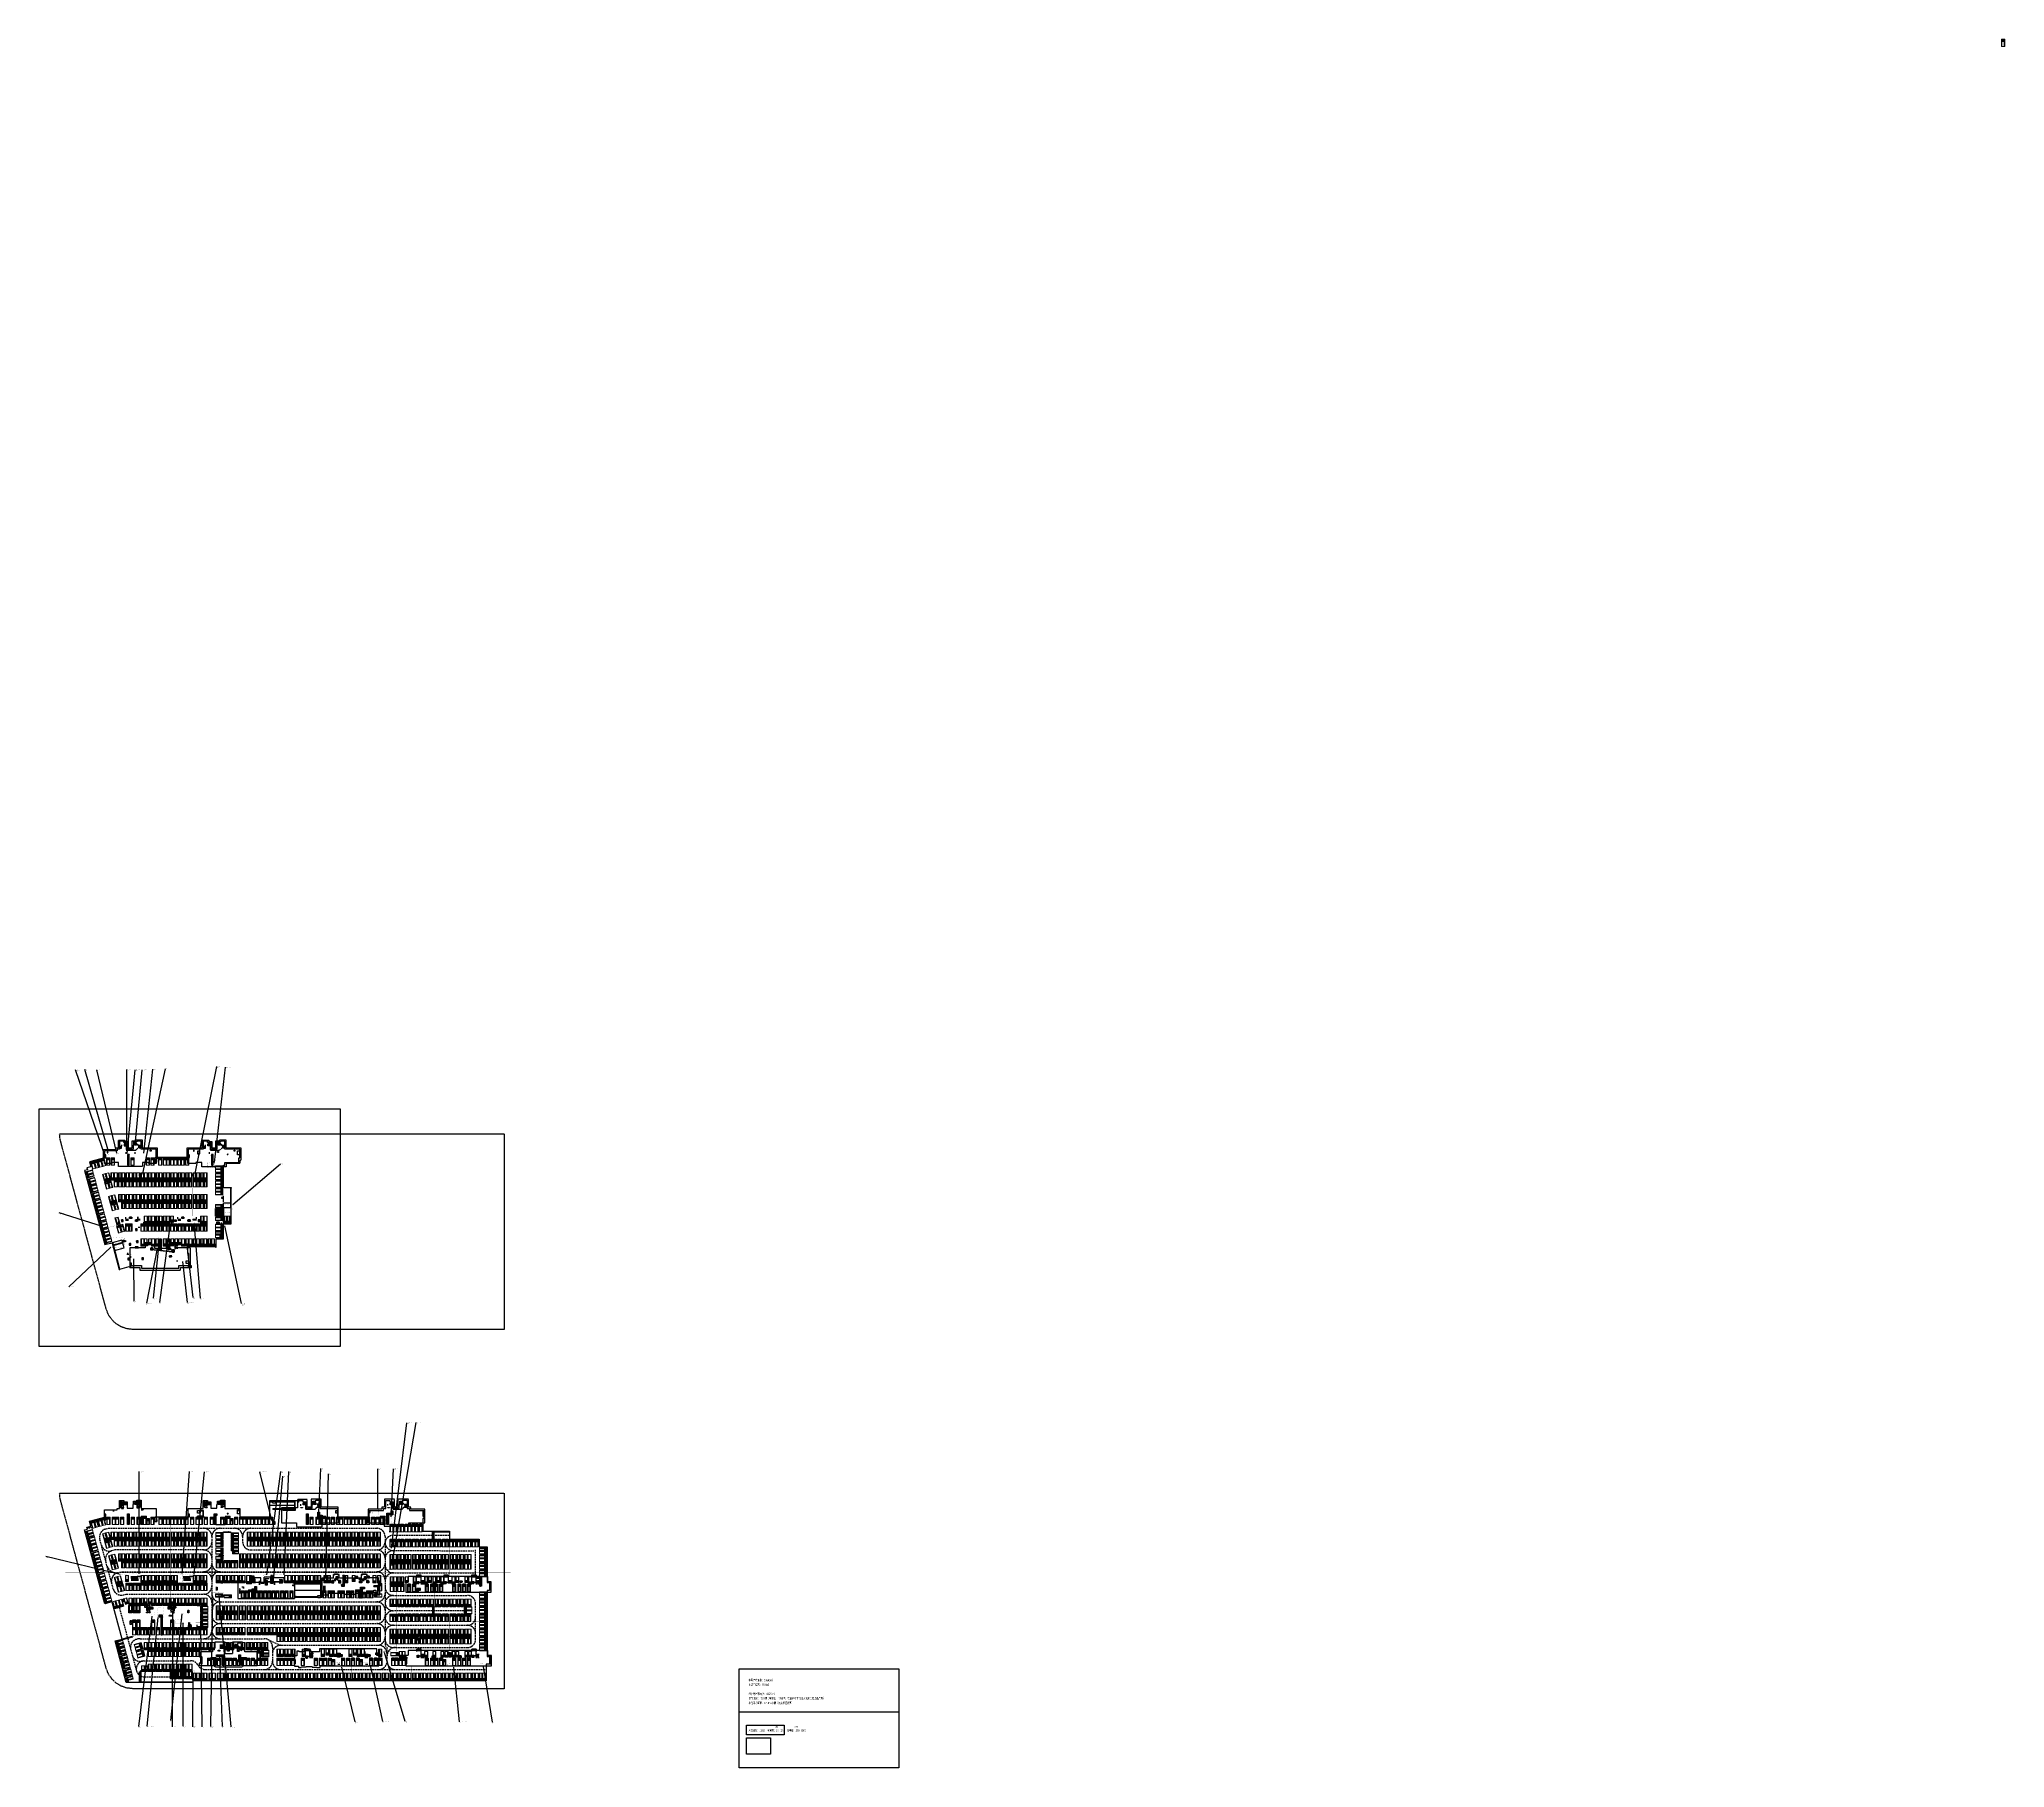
# Model space of a CAD drawing. Extents: x -675211 to 2300048, y 84675 to 2241458.
# Drawn here: x 877625 to 2300048, y 990734 to 2241458 of the extents above; entities that cross this region are included whole.
import ezdxf

# ---------------------------------------------------------------- set-up
doc = ezdxf.new("R2010")
doc.units = 0
doc.header["$LTSCALE"] = 1000
doc.header["$MEASUREMENT"] = 0
for name, pattern in [('__DASH', [0.35, 0.25, -0.1]), ('_人防虚线', [0.35, 0.25, -0.1]), ('ACAD_ISO09W100', [45, 24, -3, 6, -3, 6, -3]), ('CENTER', [2, 1.25, -0.25, 0.25, -0.25]), ('DASH', [0.35, 0.25, -0.1]), ('HIDDEN', [0.375, 0.25, -0.125])]:
    doc.linetypes.add(name, pattern=pattern)
doc.layers.get('0').update_dxf_attribs({"linetype": 'CONTINUOUS'})
for name, color, linetype in [('666', 7, 'CONTINUOUS'), ('_1人防坑', 3, '_人防虚线'), ('_1人防门', 73, 'CONTINUOUS'), ('AD-AXIS-AXIS', 1, 'CENTER'), ('AD-INDX', 43, 'CONTINUOUS'), ('AD-NAME-DRWN', 91, 'CONTINUOUS'), ('AD-SIGN', 195, 'CONTINUOUS'), ('AE-ABOV', 154, 'HIDDEN'), ('AE-DICH-ARCH', 84, 'CONTINUOUS'), ('AE-DOOR-INSD', 61, 'CONTINUOUS'), ('AE-ELEV-4', 251, 'CONTINUOUS'), ('AE-EQPM', 70, 'CONTINUOUS'), ('AE-EQPM-CARS', 66, 'CONTINUOUS'), ('AE-FLOR', 151, 'CONTINUOUS'), ('AE-HDWR', 8, 'CONTINUOUS'), ('AE-PATN-MATE', 8, 'CONTINUOUS'), ('AE-STAR', 51, 'CONTINUOUS'), ('AE-STRU', 150, 'CONTINUOUS'), ('AE-WALL-HACH', 15, 'CONTINUOUS'), ('AX-DXS-P01$0$充电桩车位', 132, 'CONTINUOUS'), ('C-XREF-EXT', 7, 'CONTINUOUS'), ('fault', 10, 'CONTINUOUS'), ('P-LIMT', 5, 'ACAD_ISO09W100'), ('verify', 50, 'CONTINUOUS'), ('WALL', 9, 'CONTINUOUS'), ('WINDOW', 4, 'CONTINUOUS'), ('XD-SIGN', 191, 'CONTINUOUS'), ('无障碍车位', 81, 'CONTINUOUS'), ('无障碍车位0', 7, 'CONTINUOUS')]:
    doc.layers.add(name, color=color, linetype=linetype)
doc.layers.add('DEFPOINTS-1', color=251, linetype='CONTINUOUS', plot=False)
doc.layers.add('DEFPOINTS-2', color=7, linetype='DASH', plot=False)
doc.styles.add('TH-STYLE1', font='', dxfattribs={"width": 0.7})
doc.styles.add('TH-STYLE3', font='tssdeng.shx', dxfattribs={"width": 0.7, "bigfont": 'tssdchn.shx'})
doc.styles.get('TH-STYLE1').set_extended_font_data('SimSun')
pattern_1 = [(45, (130, 200), (-200.000203, 200.000203), []), (135, (130, 200), (-200.000203, -200.000203), [])]
pattern_2 = [(90, (-1062623.9, -1177977.37), (-100, 6e-15), [])]

# ---------------------------------------------------------------- blocks, each defined once
blk = doc.blocks.new('A$C4F090147')
at = {"layer": 'P-LIMT', "ltscale": 0.02}
blk.add_lwpolyline([(0, 141544), (9637, 141544), (156984, 141543), (321695, 141543), (321694, 0), (156984, 1), (53028, 1), (48710, 473), (47897, 749), (44597, 1865), (40880, 4113), (37737, 7111), (35315, 10715), (33727, 14757), (699, 136300), (175, 138899)], close=True, dxfattribs=at)
blk = doc.blocks.new('A$C451B6FA0')
at = {"layer": 'AE-EQPM'}
for p, q in [((-29467, -866), (-29467, -2266)), ((-27817, -866), (-29467, -866)), ((-29467, -866), (-27817, -2266)), ((-29467, -2266), (-27817, -866)), ((-29467, -2266), (-27817, -2266)), ((-29137, -516), (-29137, -691)), ((-28147, -516), (-29137, -516)), ((-29137, -691), (-28147, -691)), ((-28147, -691), (-28147, -516)), ((-27817, -2266), (-27817, -866)), ((-24317, -866), (-24317, -2265)), ((-22667, -866), (-24317, -866)), ((-24317, -866), (-22667, -2265)), ((-24317, -2265), (-22667, -866)), ((-24317, -2265), (-22667, -2265)), ((-23987, -516), (-23987, -691)), ((-22997, -516), (-23987, -516)), ((-23987, -691), (-22997, -691)), ((-22997, -691), (-22997, -516)), ((-22667, -2265), (-22667, -866)), ((-9068, -2266), (-9068, -866)), ((-9068, -866), (-7418, -866)), ((-7418, -866), (-9068, -2266)), ((-7418, -2266), (-9068, -866)), ((-7418, -2266), (-9068, -2266)), ((-8738, -691), (-8738, -516)), ((-8738, -516), (-7748, -516)), ((-7748, -691), (-8738, -691)), ((-7748, -516), (-7748, -691)), ((-7418, -866), (-7418, -2266)), ((-3918, -2266), (-3918, -866)), ((-3918, -866), (-2268, -866)), ((-2268, -866), (-3918, -2266)), ((-2268, -2266), (-3918, -866)), ((-2268, -2266), (-3918, -2266)), ((-3588, -691), (-3588, -516)), ((-3588, -516), (-2598, -516)), ((-2598, -691), (-3588, -691)), ((-2598, -516), (-2598, -691)), ((-2268, -866), (-2268, -2266))]:
    blk.add_line(p, q, dxfattribs=at)
at = {"layer": 'AE-STAR'}
for p, q in [((-27367, 427), (-26853, 573)), ((-27367, 260), (-26202, 260)), ((-27041, 520), (-26202, 520)), ((-26853, 573), (-26856, 752)), ((-26856, 752), (-26698, 534)), ((-26701, 721), (-26142, 873)), ((-26698, 534), (-26701, 721)), ((-26202, -610), (-26202, 856)), ((-26202, 856), (-26202, 856)), ((-26142, -610), (-26142, 873)), ((-26142, -520), (-26142, 769)), ((-6968, 426), (-6454, 573)), ((-6968, 259), (-5803, 259)), ((-6642, 519), (-5803, 519)), ((-6454, 573), (-6457, 751)), ((-6457, 751), (-6299, 533)), ((-6302, 720), (-5743, 872)), ((-6299, 533), (-6302, 720)), ((-5803, -611), (-5803, 856)), ((-5803, 855), (-5803, 856)), ((-5743, -611), (-5743, 872)), ((-5743, -521), (-5743, 768)), ((-27367, 0), (-26202, 0)), ((-27367, -260), (-26202, -260)), ((-27367, -520), (-26202, -520)), ((-26142, -610), (-26202, -610)), ((-6968, -1), (-5803, -1)), ((-6968, -261), (-5803, -261)), ((-6968, -521), (-5803, -521)), ((-5743, -611), (-5803, -611))]:
    blk.add_line(p, q, dxfattribs=at)
blk = doc.blocks.new('A$C21503B8A')
at = {"layer": 'AE-ELEV-4', "linetype": 'HIDDEN', "ltscale": 0.5, "flags": 128}
for points in [[(-23130, 6520), (-23333, 6502), (-23530, 6449), (-23715, 6363), (-23882, 6246), (-24026, 6102), (-24143, 5935), (-24229, 5750), (-24282, 5553), (-24300, 5350)], [(-24300, 3270), (-24282, 3067), (-24229, 2870), (-24143, 2685), (-24026, 2518), (-23882, 2374), (-23715, 2257), (-23530, 2171), (-23333, 2118), (-23130, 2100)], [(-23130, 6520), (-22970, 6520)], [(-22970, 2100), (-23130, 2100)], [(-21800, 5350), (-21818, 5553), (-21871, 5750), (-21957, 5935), (-22074, 6102), (-22218, 6246), (-22385, 6363), (-22570, 6449), (-22767, 6502), (-22970, 6520)], [(-22970, 2100), (-22767, 2118), (-22570, 2171), (-22385, 2257), (-22218, 2374), (-22074, 2518), (-21957, 2685), (-21871, 2870), (-21818, 3067), (-21800, 3270)], [(-11800, 5550), (-11782, 5753), (-11729, 5950), (-11643, 6135), (-11526, 6302), (-11382, 6446), (-11215, 6563), (-11030, 6649), (-10833, 6702), (-10630, 6720)], [(-10630, 2300), (-10833, 2318), (-11030, 2371), (-11215, 2457), (-11382, 2574), (-11526, 2718), (-11643, 2885), (-11729, 3070), (-11782, 3267), (-11800, 3470)], [(-10470, 6720), (-10630, 6720)], [(-10630, 2300), (-10470, 2300)], [(-10470, 6720), (-10267, 6702), (-10070, 6649), (-9885, 6563), (-9718, 6446), (-9574, 6302), (-9457, 6135), (-9371, 5950), (-9318, 5753), (-9300, 5550)], [(-9300, 3470), (-9318, 3267), (-9371, 3070), (-9457, 2885), (-9574, 2718), (-9718, 2574), (-9885, 2457), (-10070, 2371), (-10267, 2318), (-10470, 2300)]]:
    blk.add_lwpolyline(points, dxfattribs=at)
at = {"layer": 'AE-EQPM'}
for p, q in [((-21350, 3725), (-21350, 5225)), ((-21350, 5225), (-19700, 5225)), ((-19700, 5225), (-21350, 3725)), ((-19700, 3725), (-21350, 5225)), ((-19700, 3725), (-21350, 3725)), ((-21010, 5400), (-21010, 5575)), ((-21010, 5575), (-19990, 5575)), ((-19990, 5400), (-21010, 5400)), ((-19990, 5575), (-19990, 5400)), ((-19700, 5225), (-19700, 3725)), ((-13900, 5625), (-13900, 4225)), ((-12250, 5625), (-13900, 5625)), ((-13900, 5625), (-12250, 4225)), ((-13900, 4225), (-12250, 5625)), ((-13900, 4225), (-12250, 4225)), ((-13610, 5975), (-13610, 5800)), ((-12590, 5975), (-13610, 5975)), ((-13610, 5800), (-12590, 5800)), ((-12590, 5800), (-12590, 5975)), ((-12250, 4225), (-12250, 5625))]:
    blk.add_line(p, q, dxfattribs=at)
at = {"layer": 'AE-STAR', "linetype": 'Continuous', "ltscale": 0.5, "flags": 128}
for points in [[(-24300, 5350), (-24300, 3270), (-23100, 3270), (-23100, 5350), (-24300, 5350)], [(-24300, 5090), (-23100, 5090)], [(-24300, 4830), (-23100, 4830)], [(-24300, 4570), (-23100, 4570)], [(-24300, 4310), (-23100, 4310)], [(-24300, 4050), (-23100, 4050)], [(-24300, 3790), (-23100, 3790)], [(-24300, 3530), (-23100, 3530)], [(-24300, 3270), (-23100, 3270)], [(-23000, 5350), (-23100, 5350)], [(-23000, 3530), (-23100, 3530)], [(-21800, 5308), (-21800, 5350), (-23000, 5350), (-23000, 4871), (-21800, 5308)], [(-21800, 5350), (-23000, 5350)], [(-23000, 4871), (-23000, 3530), (-21800, 3530), (-21800, 5308), (-23000, 4871)], [(-23000, 5090), (-22399, 5090)], [(-23000, 4830), (-21800, 4830)], [(-23000, 4570), (-21800, 4570)], [(-23000, 4310), (-21800, 4310)], [(-23000, 4050), (-21800, 4050)], [(-23000, 3790), (-21800, 3790)], [(-21800, 5090), (-22399, 5090)], [(-11800, 5508), (-11800, 5550), (-10600, 5550), (-10600, 5071), (-11800, 5508)], [(-11800, 5550), (-10600, 5550)], [(-10600, 5071), (-10600, 3730), (-11800, 3730), (-11800, 5508), (-10600, 5071)], [(-11800, 5290), (-11201, 5290)], [(-10600, 5030), (-11800, 5030)], [(-10600, 4770), (-11800, 4770)], [(-10600, 4510), (-11800, 4510)], [(-10600, 4250), (-11800, 4250)], [(-10600, 3990), (-11800, 3990)], [(-10600, 5290), (-11201, 5290)], [(-10600, 5550), (-10500, 5550)], [(-10600, 3730), (-10500, 3730)], [(-9300, 5550), (-9300, 3470), (-10500, 3470), (-10500, 5550), (-9300, 5550)], [(-9300, 5290), (-10500, 5290)], [(-9300, 5030), (-10500, 5030)], [(-9300, 4770), (-10500, 4770)], [(-9300, 4510), (-10500, 4510)], [(-9300, 4250), (-10500, 4250)], [(-9300, 3990), (-10500, 3990)], [(-9300, 3730), (-10500, 3730)], [(-9300, 3470), (-10500, 3470)]]:
    blk.add_lwpolyline(points, dxfattribs=at)
at = {"layer": 'AE-STAR'}
for points in [[(-22950, 1900), (-21800, 1900), (-21800, 1640), (-22950, 1640)], [(-11800, 2100), (-10650, 2100), (-10650, 1840), (-11800, 1840)]]:
    blk.add_lwpolyline(points, close=True, dxfattribs=at)
at = {"layer": 'DEFPOINTS-1', "linetype": 'Continuous', "ltscale": 0.5, "flags": 128}
for points in [[(-23000, 5350), (-23100, 5350)], [(-23000, 3530), (-23100, 3530)], [(-10600, 5550), (-10500, 5550)], [(-10600, 3730), (-10500, 3730)]]:
    blk.add_lwpolyline(points, dxfattribs=at)
at = {"layer": 'DEFPOINTS-2', "linetype": 'Continuous', "ltscale": 0.5, "flags": 128}
for points in [[(-21800, 6600), (-24300, 6600), (-24300, 5350), (-21800, 5350), (-21800, 6600)], [(-21800, 1200), (-21800, 3530), (-23100, 3530), (-23100, 3270), (-24300, 3270), (-24300, 1900), (-23100, 1900), (-23100, 1200), (-21800, 1200)], [(-11800, 6800), (-9300, 6800), (-9300, 5550), (-11800, 5550), (-11800, 6800)], [(-11800, 1400), (-11800, 3730), (-10500, 3730), (-10500, 3470), (-9300, 3470), (-9300, 2100), (-10500, 2100), (-10500, 1400), (-11800, 1400)]]:
    blk.add_lwpolyline(points, dxfattribs=at)
for points in [[(-22940, 4893), (-22940, 5350), (-23000, 5350), (-23000, 4871)], [(-10660, 5093), (-10660, 5550), (-10600, 5550), (-10600, 5071)]]:
    blk.add_wipeout(points).dxf.layer = 'AE-HDWR'
for points in [[(-22940, 5410), (-23160, 5410), (-23160, 5350), (-22940, 5350)], [(-10660, 5610), (-10440, 5610), (-10440, 5550), (-10660, 5550)]]:
    blk.add_wipeout(points).dxf.layer = 'AE-HDWR'
for points in [[(-23160, 5350), (-23160, 3270), (-23100, 3270), (-23100, 5350)], [(-10440, 5550), (-10440, 3470), (-10500, 3470), (-10500, 5550)]]:
    blk.add_wipeout(points).dxf.layer = 'AE-HDWR'
for points in [[(-22940, 3530), (-23000, 3530), (-23000, 3270), (-23160, 3270), (-23160, 3210), (-22940, 3210)], [(-10660, 3730), (-10600, 3730), (-10600, 3470), (-10440, 3470), (-10440, 3410), (-10660, 3410)]]:
    blk.add_wipeout(points).dxf.layer = 'AE-HDWR'
for points in [[(-23000, 4876), (-23000, 3530), (-22940, 3530), (-22940, 4898)], [(-10600, 5076), (-10600, 3730), (-10660, 3730), (-10660, 5098)]]:
    blk.add_wipeout(points).dxf.layer = 'AE-HDWR'
at = {"layer": 'AE-HDWR', "linetype": 'Continuous', "ltscale": 0.5, "flags": 128}
for points in [[(-22940, 5410), (-23160, 5410)], [(-23160, 5410), (-23160, 5350)], [(-23160, 5350), (-23160, 3270)], [(-23100, 5350), (-23160, 5350)], [(-23160, 5350), (-22940, 5350)], [(-23160, 3270), (-23100, 3270)], [(-23000, 3270), (-23160, 3270)], [(-23160, 3270), (-23160, 3210)], [(-23160, 3210), (-22940, 3210)], [(-23100, 3270), (-23100, 5350)], [(-22940, 5350), (-23000, 5350)], [(-23000, 5350), (-23000, 4871)], [(-22940, 4898), (-23000, 4876)], [(-23000, 4871), (-22940, 4893)], [(-23000, 4876), (-23000, 3530)], [(-23000, 3530), (-23000, 3270)], [(-22940, 5350), (-22940, 5410)], [(-22940, 4893), (-22940, 5350)], [(-22940, 3530), (-22940, 4898)], [(-22940, 3210), (-22940, 3530)], [(-10660, 5610), (-10440, 5610)], [(-10660, 5550), (-10660, 5610)], [(-10660, 5093), (-10660, 5550)], [(-10660, 5550), (-10600, 5550)], [(-10440, 5550), (-10660, 5550)], [(-10660, 3730), (-10660, 5098)], [(-10660, 5098), (-10600, 5076)], [(-10600, 5071), (-10660, 5093)], [(-10660, 3410), (-10660, 3730)], [(-10440, 3410), (-10660, 3410)], [(-10600, 5550), (-10600, 5071)], [(-10600, 5076), (-10600, 3730)], [(-10600, 3730), (-10600, 3470)], [(-10600, 3470), (-10440, 3470)], [(-10500, 3470), (-10500, 5550)], [(-10500, 5550), (-10440, 5550)], [(-10440, 3470), (-10500, 3470)], [(-10440, 5610), (-10440, 5550)], [(-10440, 5550), (-10440, 3470)], [(-10440, 3470), (-10440, 3410)]]:
    blk.add_lwpolyline(points, dxfattribs=at)
for points in [[(-23000, 4822), (-23000, 4922), (-22460, 5118), (-22419, 5048), (-22445, 5209), (-22404, 5139), (-21800, 5358), (-21800, 5258), (-22372, 5050), (-22413, 5120), (-22387, 4960), (-22428, 5030)], [(-10600, 5022), (-10600, 5122), (-11140, 5318), (-11181, 5248), (-11155, 5409), (-11196, 5339), (-11800, 5558), (-11800, 5458), (-11228, 5250), (-11187, 5320), (-11213, 5160), (-11172, 5230)]]:
    blk.add_wipeout(points)
at = {"layer": 'AD-SIGN', "linetype": 'Continuous', "ltscale": 0.5, "flags": 128}
for points in [[(-23000, 4822), (-23000, 4922), (-22460, 5118), (-22419, 5048), (-22445, 5209), (-22404, 5139), (-21800, 5358), (-21800, 5258), (-22372, 5050), (-22413, 5120), (-22387, 4960), (-22428, 5030), (-23000, 4822)], [(-10600, 5022), (-10600, 5122), (-11140, 5318), (-11181, 5248), (-11155, 5409), (-11196, 5339), (-11800, 5558), (-11800, 5458), (-11228, 5250), (-11187, 5320), (-11213, 5160), (-11172, 5230), (-10600, 5022)]]:
    blk.add_lwpolyline(points, dxfattribs=at)
blk = doc.blocks.new('A$C1FF6493C')
at = {"layer": 'AE-ELEV-4', "linetype": 'HIDDEN', "ltscale": 0.5, "flags": 128}
for points in [[(-23130, 6520), (-23333, 6502), (-23530, 6449), (-23715, 6363), (-23882, 6246), (-24026, 6102), (-24143, 5935), (-24229, 5750), (-24282, 5553), (-24300, 5350)], [(-24300, 3270), (-24282, 3067), (-24229, 2870), (-24143, 2685), (-24026, 2518), (-23882, 2374), (-23715, 2257), (-23530, 2171), (-23333, 2118), (-23130, 2100)], [(-21800, 5350), (-21818, 5553), (-21871, 5750), (-21957, 5935), (-22074, 6102), (-22218, 6246), (-22385, 6363), (-22570, 6449), (-22767, 6502), (-22970, 6520)], [(-22970, 2100), (-22767, 2118), (-22570, 2171), (-22385, 2257), (-22218, 2374), (-22074, 2518), (-21957, 2685), (-21871, 2870), (-21818, 3067), (-21800, 3270)], [(-11800, 5550), (-11782, 5753), (-11729, 5950), (-11643, 6135), (-11526, 6302), (-11382, 6446), (-11215, 6563), (-11030, 6649), (-10833, 6702), (-10630, 6720)], [(-10630, 2300), (-10833, 2318), (-11030, 2371), (-11215, 2457), (-11382, 2574), (-11526, 2718), (-11643, 2885), (-11729, 3070), (-11782, 3267), (-11800, 3470)], [(-10470, 6720), (-10267, 6702), (-10070, 6649), (-9885, 6563), (-9718, 6446), (-9574, 6302), (-9457, 6135), (-9371, 5950), (-9318, 5753), (-9300, 5550)], [(-9300, 3470), (-9318, 3267), (-9371, 3070), (-9457, 2885), (-9574, 2718), (-9718, 2574), (-9885, 2457), (-10070, 2371), (-10267, 2318), (-10470, 2300)]]:
    blk.add_lwpolyline(points, dxfattribs=at)
at = {"layer": 'AE-EQPM'}
for p, q in [((-21350, 3725), (-21350, 5025)), ((-21350, 5025), (-19700, 5025)), ((-19700, 5025), (-21350, 3725)), ((-19700, 3725), (-21350, 5025)), ((-19700, 3725), (-21350, 3725)), ((-21010, 5200), (-21010, 5375)), ((-21010, 5375), (-19990, 5375)), ((-19990, 5200), (-21010, 5200)), ((-19990, 5375), (-19990, 5200)), ((-19700, 5025), (-19700, 3725)), ((-13900, 5625), (-13900, 4225)), ((-12250, 5625), (-13900, 5625)), ((-13900, 5625), (-12250, 4225)), ((-13900, 4225), (-12250, 5625)), ((-13900, 4225), (-12250, 4225)), ((-13610, 5975), (-13610, 5800)), ((-12590, 5975), (-13610, 5975)), ((-13610, 5800), (-12590, 5800)), ((-12590, 5800), (-12590, 5975)), ((-12250, 4225), (-12250, 5625))]:
    blk.add_line(p, q, dxfattribs=at)
at = {"layer": 'AE-STAR', "linetype": 'Continuous', "ltscale": 0.5, "flags": 128}
for points in [[(-24300, 5350), (-24300, 3270), (-23100, 3270), (-23100, 5350), (-24300, 5350)], [(-24300, 5090), (-23100, 5090)], [(-24300, 4830), (-23100, 4830)], [(-24300, 4570), (-23100, 4570)], [(-24300, 4310), (-23100, 4310)], [(-24300, 4050), (-23100, 4050)], [(-24300, 3790), (-23100, 3790)], [(-24300, 3530), (-23100, 3530)], [(-24300, 3270), (-23100, 3270)], [(-23000, 5350), (-23100, 5350)], [(-23000, 3530), (-23100, 3530)], [(-21800, 5308), (-21800, 5350), (-23000, 5350), (-23000, 4871), (-21800, 5308)], [(-21800, 5350), (-23000, 5350)], [(-23000, 4871), (-23000, 3530), (-21800, 3530), (-21800, 5308), (-23000, 4871)], [(-23000, 5090), (-22399, 5090)], [(-23000, 4830), (-21800, 4830)], [(-23000, 4570), (-21800, 4570)], [(-23000, 4310), (-21800, 4310)], [(-23000, 4050), (-21800, 4050)], [(-23000, 3790), (-21800, 3790)], [(-21800, 5090), (-22399, 5090)], [(-11800, 5508), (-11800, 5550), (-10600, 5550), (-10600, 5071), (-11800, 5508)], [(-11800, 5550), (-10600, 5550)], [(-10600, 5071), (-10600, 3730), (-11800, 3730), (-11800, 5508), (-10600, 5071)], [(-11800, 5290), (-11201, 5290)], [(-10600, 5030), (-11800, 5030)], [(-10600, 4770), (-11800, 4770)], [(-10600, 4510), (-11800, 4510)], [(-10600, 4250), (-11800, 4250)], [(-10600, 3990), (-11800, 3990)], [(-10600, 5290), (-11201, 5290)], [(-10600, 5550), (-10500, 5550)], [(-10600, 3730), (-10500, 3730)], [(-9300, 5550), (-9300, 3470), (-10500, 3470), (-10500, 5550), (-9300, 5550)], [(-9300, 5290), (-10500, 5290)], [(-9300, 5030), (-10500, 5030)], [(-9300, 4770), (-10500, 4770)], [(-9300, 4510), (-10500, 4510)], [(-9300, 4250), (-10500, 4250)], [(-9300, 3990), (-10500, 3990)], [(-9300, 3730), (-10500, 3730)], [(-9300, 3470), (-10500, 3470)]]:
    blk.add_lwpolyline(points, dxfattribs=at)
at = {"layer": 'AE-STAR'}
for points in [[(-22950, 1900), (-21800, 1900), (-21800, 1640), (-22950, 1640)], [(-11800, 2100), (-10650, 2100), (-10650, 1840), (-11800, 1840)]]:
    blk.add_lwpolyline(points, close=True, dxfattribs=at)
at = {"layer": 'DEFPOINTS-1', "linetype": 'Continuous', "ltscale": 0.5, "flags": 128}
for points in [[(-23000, 5350), (-23100, 5350)], [(-23000, 3530), (-23100, 3530)], [(-10600, 5550), (-10500, 5550)], [(-10600, 3730), (-10500, 3730)]]:
    blk.add_lwpolyline(points, dxfattribs=at)
at = {"layer": 'DEFPOINTS-2', "linetype": 'Continuous', "ltscale": 0.5, "flags": 128}
for points in [[(-21800, 6600), (-24300, 6600), (-24300, 5350), (-21800, 5350), (-21800, 6600)], [(-11800, 6800), (-9300, 6800), (-9300, 5550), (-11800, 5550), (-11800, 6800)]]:
    blk.add_lwpolyline(points, dxfattribs=at)
for points in [[(-22940, 4893), (-22940, 5350), (-23000, 5350), (-23000, 4871)], [(-10660, 5093), (-10660, 5550), (-10600, 5550), (-10600, 5071)]]:
    blk.add_wipeout(points).dxf.layer = 'AE-HDWR'
for points in [[(-22940, 5410), (-23160, 5410), (-23160, 5350), (-22940, 5350)], [(-10660, 5610), (-10440, 5610), (-10440, 5550), (-10660, 5550)]]:
    blk.add_wipeout(points).dxf.layer = 'AE-HDWR'
for points in [[(-23160, 5350), (-23160, 3270), (-23100, 3270), (-23100, 5350)], [(-10440, 5550), (-10440, 3470), (-10500, 3470), (-10500, 5550)]]:
    blk.add_wipeout(points).dxf.layer = 'AE-HDWR'
for points in [[(-22940, 3530), (-23000, 3530), (-23000, 3270), (-23160, 3270), (-23160, 3210), (-22940, 3210)], [(-10660, 3730), (-10600, 3730), (-10600, 3470), (-10440, 3470), (-10440, 3410), (-10660, 3410)]]:
    blk.add_wipeout(points).dxf.layer = 'AE-HDWR'
for points in [[(-23000, 4876), (-23000, 3530), (-22940, 3530), (-22940, 4898)], [(-10600, 5076), (-10600, 3730), (-10660, 3730), (-10660, 5098)]]:
    blk.add_wipeout(points).dxf.layer = 'AE-HDWR'
at = {"layer": 'AE-HDWR', "linetype": 'Continuous', "ltscale": 0.5, "flags": 128}
for points in [[(-22940, 5410), (-23160, 5410)], [(-23160, 5410), (-23160, 5350)], [(-23160, 5350), (-23160, 3270)], [(-23100, 5350), (-23160, 5350)], [(-23160, 5350), (-22940, 5350)], [(-23160, 3270), (-23100, 3270)], [(-23000, 3270), (-23160, 3270)], [(-23160, 3270), (-23160, 3210)], [(-23160, 3210), (-22940, 3210)], [(-23100, 3270), (-23100, 5350)], [(-22940, 5350), (-23000, 5350)], [(-23000, 5350), (-23000, 4871)], [(-22940, 4898), (-23000, 4876)], [(-23000, 4871), (-22940, 4893)], [(-23000, 4876), (-23000, 3530)], [(-23000, 3530), (-23000, 3270)], [(-22940, 5350), (-22940, 5410)], [(-22940, 4893), (-22940, 5350)], [(-22940, 3530), (-22940, 4898)], [(-22940, 3210), (-22940, 3530)], [(-10660, 5610), (-10440, 5610)], [(-10660, 5550), (-10660, 5610)], [(-10660, 5093), (-10660, 5550)], [(-10660, 5550), (-10600, 5550)], [(-10440, 5550), (-10660, 5550)], [(-10660, 3730), (-10660, 5098)], [(-10660, 5098), (-10600, 5076)], [(-10600, 5071), (-10660, 5093)], [(-10660, 3410), (-10660, 3730)], [(-10440, 3410), (-10660, 3410)], [(-10600, 5550), (-10600, 5071)], [(-10600, 5076), (-10600, 3730)], [(-10600, 3730), (-10600, 3470)], [(-10600, 3470), (-10440, 3470)], [(-10500, 3470), (-10500, 5550)], [(-10500, 5550), (-10440, 5550)], [(-10440, 3470), (-10500, 3470)], [(-10440, 5610), (-10440, 5550)], [(-10440, 5550), (-10440, 3470)], [(-10440, 3470), (-10440, 3410)]]:
    blk.add_lwpolyline(points, dxfattribs=at)
for points in [[(-23000, 4822), (-23000, 4922), (-22460, 5118), (-22419, 5048), (-22445, 5209), (-22404, 5139), (-21800, 5358), (-21800, 5258), (-22372, 5050), (-22413, 5120), (-22387, 4960), (-22428, 5030)], [(-10600, 5022), (-10600, 5122), (-11140, 5318), (-11181, 5248), (-11155, 5409), (-11196, 5339), (-11800, 5558), (-11800, 5458), (-11228, 5250), (-11187, 5320), (-11213, 5160), (-11172, 5230)]]:
    blk.add_wipeout(points)
at = {"layer": 'AD-SIGN', "linetype": 'Continuous', "ltscale": 0.5, "flags": 128}
for points in [[(-23000, 4822), (-23000, 4922), (-22460, 5118), (-22419, 5048), (-22445, 5209), (-22404, 5139), (-21800, 5358), (-21800, 5258), (-22372, 5050), (-22413, 5120), (-22387, 4960), (-22428, 5030), (-23000, 4822)], [(-10600, 5022), (-10600, 5122), (-11140, 5318), (-11181, 5248), (-11155, 5409), (-11196, 5339), (-11800, 5558), (-11800, 5458), (-11228, 5250), (-11187, 5320), (-11213, 5160), (-11172, 5230), (-10600, 5022)]]:
    blk.add_lwpolyline(points, dxfattribs=at)
blk = doc.blocks.new('A$C26D63F76')
at = {"layer": 'AE-EQPM'}
for p, q in [((-23450, 4025), (-23450, 5425)), ((-23450, 5425), (-21800, 5425)), ((-21800, 5425), (-23450, 4025)), ((-21800, 4025), (-23450, 5425)), ((-21800, 4025), (-23450, 4025)), ((-23110, 5600), (-23110, 5775)), ((-23110, 5775), (-22090, 5775)), ((-22090, 5600), (-23110, 5600)), ((-22090, 5775), (-22090, 5600)), ((-21800, 5425), (-21800, 4025)), ((-16000, 5925), (-16000, 4525)), ((-14350, 5925), (-16000, 5925)), ((-16000, 5925), (-14350, 4525)), ((-16000, 4525), (-14350, 5925)), ((-16000, 4525), (-14350, 4525)), ((-15710, 6275), (-15710, 6100)), ((-14690, 6275), (-15710, 6275)), ((-15710, 6100), (-14690, 6100)), ((-14690, 6100), (-14690, 6275)), ((-14350, 4525), (-14350, 5925))]:
    blk.add_line(p, q, dxfattribs=at)
at = {"layer": 'AE-STAR'}
for p, q in [((-25100, 3480), (-25100, 4487)), ((-25040, 3480), (-25100, 3480)), ((-25040, 3480), (-25040, 4504)), ((-12700, 3680), (-12700, 4717))]:
    blk.add_line(p, q, dxfattribs=at)
for points in [[(-25050, 2200), (-23900, 2200), (-23900, 1940), (-25050, 1940)], [(-13900, 2400), (-12750, 2400), (-12750, 2140), (-13900, 2140)]]:
    blk.add_lwpolyline(points, close=True, dxfattribs=at)
blk.add_lwpolyline([(-12700, 3680), (-12760, 3680), (-12760, 5064)], dxfattribs=at)
blk = doc.blocks.new('A$C3F2915E9')
at = {"layer": 'AE-EQPM'}
for p, q in [((-23450, 4025), (-23450, 5425)), ((-23450, 5425), (-21800, 5425)), ((-21800, 5425), (-23450, 4025)), ((-21800, 4025), (-23450, 5425)), ((-21800, 4025), (-23450, 4025)), ((-23110, 5600), (-23110, 5775)), ((-23110, 5775), (-22090, 5775)), ((-22090, 5600), (-23110, 5600)), ((-22090, 5775), (-22090, 5600)), ((-21800, 5425), (-21800, 4025)), ((-16000, 5925), (-16000, 4525)), ((-14350, 5925), (-16000, 5925)), ((-16000, 5925), (-14350, 4525)), ((-16000, 4525), (-14350, 5925)), ((-16000, 4525), (-14350, 4525)), ((-15710, 6275), (-15710, 6100)), ((-14690, 6275), (-15710, 6275)), ((-15710, 6100), (-14690, 6100)), ((-14690, 6100), (-14690, 6275)), ((-14350, 4525), (-14350, 5925))]:
    blk.add_line(p, q, dxfattribs=at)
at = {"layer": 'AE-STAR'}
for p, q in [((-25100, 3570), (-25100, 4517)), ((-25040, 3570), (-25100, 3570)), ((-25040, 3570), (-25040, 4534)), ((-12760, 3770), (-12700, 3770)), ((-12700, 3770), (-12700, 4717))]:
    blk.add_line(p, q, dxfattribs=at)
for points in [[(-25050, 2200), (-23900, 2200), (-23900, 1940), (-25050, 1940)], [(-13900, 2400), (-12750, 2400), (-12750, 2140), (-13900, 2140)]]:
    blk.add_lwpolyline(points, close=True, dxfattribs=at)
blk = doc.blocks.new('A$C567F67CB')
at = {"layer": 'AD-AXIS-AXIS'}
for p, q in [((-27200, 1100), (-27200, 3450)), ((-19850, 4500), (-17150, 4500)), ((-19850, 4500), (-19850, -400)), ((-7400, 3450), (-9800, 3450)), ((-7400, 1100), (-9800, 1100)), ((-7400, 1100), (-7400, 3450))]:
    blk.add_line(p, q, dxfattribs=at)
at = {"layer": 'AE-ABOV'}
for p, q in [((-24250, 2700), (-24250, -300)), ((-24050, 2700), (-24050, -300)), ((-13500, 2300), (-13500, -300)), ((-13300, 2300), (-13300, -300))]:
    blk.add_line(p, q, dxfattribs=at)
at = {"layer": 'AE-EQPM'}
for p, q in [((-29200, 2810), (-29375, 2810)), ((-29375, 2810), (-29375, 1790)), ((-29375, 1790), (-29200, 1790)), ((-29200, 1790), (-29200, 2810)), ((-27625, 3100), (-29025, 3100)), ((-29025, 3100), (-29025, 1450)), ((-27625, 3100), (-29025, 1450)), ((-29025, 3100), (-27625, 1450)), ((-29025, 1450), (-27625, 1450)), ((-27625, 1450), (-27625, 3100)), ((-7975, 3100), (-9375, 3100)), ((-9375, 3100), (-9375, 1450)), ((-7975, 3100), (-9375, 1450)), ((-9375, 3100), (-7975, 1450)), ((-9375, 1450), (-7975, 1450)), ((-7975, 1450), (-7975, 3100)), ((-7625, 2810), (-7800, 2810)), ((-7800, 2810), (-7800, 1790)), ((-7800, 1790), (-7625, 1790)), ((-7625, 1790), (-7625, 2810))]:
    blk.add_line(p, q, dxfattribs=at)
at = {"layer": 'AE-STAR'}
blk.add_lwpolyline([(-19750, 1070), (-18810, 1070), (-18810, -301), (-19750, -301)], dxfattribs=at)
blk.add_lwpolyline([(-18810, 1070), (-18550, 1070), (-18550, -301), (-18810, -301)], close=True, dxfattribs=at)
blk = doc.blocks.new('A$C419C7D86')
at = {"layer": 'AD-AXIS-AXIS'}
blk.add_line((-9250, 2600), (-11950, 2600), dxfattribs=at)
at = {"layer": 'AE-ELEV-4', "linetype": 'HIDDEN', "ltscale": 0.5, "flags": 128}
for points in [[(-28230, 2220), (-28433, 2202), (-28630, 2149), (-28815, 2063), (-28982, 1946), (-29126, 1802), (-29243, 1635), (-29329, 1450), (-29382, 1253), (-29400, 1050)], [(-26900, 1050), (-26918, 1253), (-26971, 1450), (-27057, 1635), (-27174, 1802), (-27318, 1946), (-27485, 2063), (-27670, 2149), (-27867, 2202), (-28070, 2220)], [(-11850, 1250), (-11832, 1453), (-11779, 1650), (-11693, 1835), (-11576, 2002), (-11432, 2146), (-11265, 2263), (-11080, 2349), (-10883, 2402), (-10680, 2420)], [(-10520, 2420), (-10317, 2402), (-10120, 2349), (-9935, 2263), (-9768, 2146), (-9624, 2002), (-9507, 1835), (-9421, 1650), (-9368, 1453), (-9350, 1250)], [(-29400, -1030), (-29382, -1233), (-29329, -1430), (-29243, -1615), (-29126, -1782), (-28982, -1926), (-28815, -2043), (-28630, -2129), (-28433, -2182), (-28230, -2200)], [(-28070, -2200), (-27867, -2182), (-27670, -2129), (-27485, -2043), (-27318, -1926), (-27174, -1782), (-27057, -1615), (-26971, -1430), (-26918, -1233), (-26900, -1030)], [(-10680, -2000), (-10883, -1982), (-11080, -1929), (-11265, -1843), (-11432, -1726), (-11576, -1582), (-11693, -1415), (-11779, -1230), (-11832, -1033), (-11850, -830)], [(-9350, -830), (-9368, -1033), (-9421, -1230), (-9507, -1415), (-9624, -1582), (-9768, -1726), (-9935, -1843), (-10120, -1929), (-10317, -1982), (-10520, -2000)]]:
    blk.add_lwpolyline(points, dxfattribs=at)
at = {"layer": 'AE-EQPM'}
for p, q in [((-13950, 1325), (-13950, -75)), ((-12300, 1325), (-13950, 1325)), ((-13950, 1325), (-12300, -75)), ((-13950, -75), (-12300, 1325)), ((-13660, 1675), (-13660, 1500)), ((-12640, 1675), (-13660, 1675)), ((-13660, 1500), (-12640, 1500)), ((-12640, 1500), (-12640, 1675)), ((-12300, -75), (-12300, 1325)), ((-13950, -75), (-12300, -75))]:
    blk.add_line(p, q, dxfattribs=at)
at = {"layer": 'AE-STAR', "linetype": 'Continuous', "ltscale": 0.5, "flags": 128}
for points in [[(-29400, 1050), (-29400, -1030), (-28200, -1030), (-28200, 1050), (-29400, 1050)], [(-29400, 790), (-28200, 790)], [(-29400, 530), (-28200, 530)], [(-29400, 270), (-28200, 270)], [(-29400, 10), (-28200, 10)], [(-28100, 1050), (-28200, 1050)], [(-26900, 1008), (-26900, 1050), (-28100, 1050), (-28100, 571), (-26900, 1008)], [(-26900, 1050), (-28100, 1050)], [(-28100, 571), (-28100, -770), (-26900, -770), (-26900, 1008), (-28100, 571)], [(-28100, 790), (-27499, 790)], [(-28100, 530), (-26900, 530)], [(-28100, 270), (-26900, 270)], [(-28100, 10), (-26900, 10)], [(-26900, 790), (-27499, 790)], [(-11850, 1208), (-11850, 1250), (-10650, 1250), (-10650, 771), (-11850, 1208)], [(-11850, 1250), (-10650, 1250)], [(-10650, 771), (-10650, -570), (-11850, -570), (-11850, 1208), (-10650, 771)], [(-11850, 990), (-11251, 990)], [(-10650, 730), (-11850, 730)], [(-10650, 470), (-11850, 470)], [(-10650, 210), (-11850, 210)], [(-10650, 990), (-11251, 990)], [(-10650, 1250), (-10550, 1250)], [(-9350, 1250), (-9350, -830), (-10550, -830), (-10550, 1250), (-9350, 1250)], [(-9350, 990), (-10550, 990)], [(-9350, 730), (-10550, 730)], [(-9350, 470), (-10550, 470)], [(-9350, 210), (-10550, 210)], [(-29400, -250), (-28200, -250)], [(-29400, -510), (-28200, -510)], [(-29400, -770), (-28200, -770)], [(-29400, -1030), (-28200, -1030)], [(-28100, -770), (-28200, -770)], [(-28100, -250), (-26900, -250)], [(-28100, -510), (-26900, -510)], [(-10650, -50), (-11850, -50)], [(-10650, -310), (-11850, -310)], [(-10650, -570), (-10550, -570)], [(-9350, -50), (-10550, -50)], [(-9350, -310), (-10550, -310)], [(-9350, -570), (-10550, -570)], [(-9350, -830), (-10550, -830)]]:
    blk.add_lwpolyline(points, dxfattribs=at)
at = {"layer": 'AE-STAR'}
blk.add_lwpolyline([(-11850, -2460), (-11850, -2200), (-10700, -2200), (-10700, -2460)], close=True, dxfattribs=at)
at = {"layer": 'DEFPOINTS-1', "linetype": 'Continuous', "ltscale": 0.5, "flags": 128}
for points in [[(-28100, 1050), (-28200, 1050)], [(-10650, 1250), (-10550, 1250)], [(-28100, -770), (-28200, -770)], [(-10650, -570), (-10550, -570)]]:
    blk.add_lwpolyline(points, dxfattribs=at)
at = {"layer": 'DEFPOINTS-2', "linetype": 'Continuous', "ltscale": 0.5, "flags": 128}
blk.add_lwpolyline([(-26900, 2300), (-29400, 2300), (-29400, 1050), (-26900, 1050), (-26900, 2300)], dxfattribs=at)
for points in [[(-28040, 593), (-28040, 1050), (-28100, 1050), (-28100, 571)], [(-10710, 793), (-10710, 1250), (-10650, 1250), (-10650, 771)]]:
    blk.add_wipeout(points).dxf.layer = 'AE-HDWR'
for points in [[(-28040, 1110), (-28260, 1110), (-28260, 1050), (-28040, 1050)], [(-10710, 1310), (-10490, 1310), (-10490, 1250), (-10710, 1250)]]:
    blk.add_wipeout(points).dxf.layer = 'AE-HDWR'
for points in [[(-28260, 1050), (-28260, -1030), (-28200, -1030), (-28200, 1050)], [(-10490, 1250), (-10490, -830), (-10550, -830), (-10550, 1250)]]:
    blk.add_wipeout(points).dxf.layer = 'AE-HDWR'
for points in [[(-28040, -770), (-28100, -770), (-28100, -1030), (-28260, -1030), (-28260, -1090), (-28040, -1090)], [(-10710, -570), (-10650, -570), (-10650, -830), (-10490, -830), (-10490, -890), (-10710, -890)]]:
    blk.add_wipeout(points).dxf.layer = 'AE-HDWR'
for points in [[(-28100, 576), (-28100, -770), (-28040, -770), (-28040, 598)], [(-10650, 776), (-10650, -570), (-10710, -570), (-10710, 798)]]:
    blk.add_wipeout(points).dxf.layer = 'AE-HDWR'
at = {"layer": 'AE-HDWR', "linetype": 'Continuous', "ltscale": 0.5, "flags": 128}
for points in [[(-28040, 1110), (-28260, 1110)], [(-28260, 1110), (-28260, 1050)], [(-28260, 1050), (-28260, -1030)], [(-28200, 1050), (-28260, 1050)], [(-28260, 1050), (-28040, 1050)], [(-28200, -1030), (-28200, 1050)], [(-28040, 1050), (-28100, 1050)], [(-28100, 1050), (-28100, 571)], [(-28040, 598), (-28100, 576)], [(-28100, 571), (-28040, 593)], [(-28100, 576), (-28100, -770)], [(-28040, 1050), (-28040, 1110)], [(-28040, 593), (-28040, 1050)], [(-28040, -770), (-28040, 598)], [(-10710, 1310), (-10490, 1310)], [(-10710, 1250), (-10710, 1310)], [(-10710, 793), (-10710, 1250)], [(-10710, 1250), (-10650, 1250)], [(-10490, 1250), (-10710, 1250)], [(-10710, -570), (-10710, 798)], [(-10710, 798), (-10650, 776)], [(-10650, 771), (-10710, 793)], [(-10650, 1250), (-10650, 771)], [(-10650, 776), (-10650, -570)], [(-10550, -830), (-10550, 1250)], [(-10550, 1250), (-10490, 1250)], [(-10490, 1310), (-10490, 1250)], [(-10490, 1250), (-10490, -830)], [(-28260, -1030), (-28200, -1030)], [(-28100, -1030), (-28260, -1030)], [(-28260, -1030), (-28260, -1090)], [(-28260, -1090), (-28040, -1090)], [(-28100, -770), (-28100, -1030)], [(-28040, -1090), (-28040, -770)], [(-10710, -890), (-10710, -570)], [(-10490, -890), (-10710, -890)], [(-10650, -570), (-10650, -830)], [(-10650, -830), (-10490, -830)], [(-10490, -830), (-10550, -830)], [(-10490, -830), (-10490, -890)]]:
    blk.add_lwpolyline(points, dxfattribs=at)
for points in [[(-28100, 522), (-28100, 622), (-27560, 818), (-27519, 748), (-27545, 909), (-27504, 839), (-26900, 1058), (-26900, 958), (-27472, 750), (-27513, 820), (-27487, 660), (-27528, 730)], [(-10650, 722), (-10650, 822), (-11190, 1018), (-11231, 948), (-11205, 1109), (-11246, 1039), (-11850, 1258), (-11850, 1158), (-11278, 950), (-11237, 1020), (-11263, 860), (-11222, 930)]]:
    blk.add_wipeout(points)
at = {"layer": 'AD-SIGN', "linetype": 'Continuous', "ltscale": 0.5, "flags": 128}
for points in [[(-28100, 522), (-28100, 622), (-27560, 818), (-27519, 748), (-27545, 909), (-27504, 839), (-26900, 1058), (-26900, 958), (-27472, 750), (-27513, 820), (-27487, 660), (-27528, 730), (-28100, 522)], [(-10650, 722), (-10650, 822), (-11190, 1018), (-11231, 948), (-11205, 1109), (-11246, 1039), (-11850, 1258), (-11850, 1158), (-11278, 950), (-11237, 1020), (-11263, 860), (-11222, 930), (-10650, 722)]]:
    blk.add_lwpolyline(points, dxfattribs=at)
at = {"layer": 'AE-EQPM'}
for p, q in [((-26450, -475), (-26450, 925)), ((-26450, 925), (-24800, 925)), ((-24800, 925), (-26450, -475)), ((-24800, -475), (-26450, 925)), ((-26110, 1100), (-26110, 1275)), ((-26110, 1275), (-25090, 1275)), ((-25090, 1100), (-26110, 1100)), ((-25090, 1275), (-25090, 1100)), ((-24800, 925), (-24800, -475)), ((-24800, -475), (-26450, -475))]:
    blk.add_line(p, q, dxfattribs=at)
at = {"layer": 'AE-STAR'}
blk.add_lwpolyline([(-28050, -2660), (-28050, -2400), (-26900, -2400), (-26900, -2660)], close=True, dxfattribs=at)
blk = doc.blocks.new('A$C70C6468F')
at = {"layer": '666'}
for p, q in [((-12000, 3800), (-14150, 3800)), ((-12000, 1000), (-12000, 3800)), ((-10450, 1000), (-12000, 1000)), ((-9300, 1900), (-10450, 1900))]:
    blk.add_line(p, q, dxfattribs=at)
at = {"layer": 'AD-AXIS-AXIS'}
for p, q in [((-24700, 5800), (-22400, 5800)), ((-24700, 3400), (-22400, 3400)), ((-9200, 6900), (-11900, 6900)), ((-11900, 6700), (-11900, 1100)), ((-9200, 6700), (-9200, 1100))]:
    blk.add_line(p, q, dxfattribs=at)
at = {"layer": 'AE-ABOV'}
blk.add_lwpolyline([(-25950, 1700), (-24800, 1700), (-24800, 1200), (-25950, 1200)], close=True, dxfattribs=at)
at = {"layer": 'AE-EQPM'}
for p, q in [((-24350, 3825), (-24350, 5225)), ((-24350, 5225), (-22700, 5225)), ((-22700, 5225), (-24350, 3825)), ((-22700, 3825), (-24350, 5225)), ((-22700, 3825), (-24350, 3825)), ((-24010, 5400), (-24010, 5575)), ((-24010, 5575), (-22990, 5575)), ((-22990, 5400), (-24010, 5400)), ((-22990, 5575), (-22990, 5400)), ((-22700, 5225), (-22700, 3825)), ((-13900, 5625), (-13900, 4225)), ((-12250, 5625), (-13900, 5625)), ((-13900, 5625), (-12250, 4225)), ((-13900, 4225), (-12250, 5625)), ((-13900, 4225), (-12250, 4225)), ((-13610, 5975), (-13610, 5800)), ((-12590, 5975), (-13610, 5975)), ((-13610, 5800), (-12590, 5800)), ((-12590, 5800), (-12590, 5975)), ((-12250, 4225), (-12250, 5625))]:
    blk.add_line(p, q, dxfattribs=at)
at = {"layer": 'AE-STAR'}
for points in [[(-24800, 1640), (-25950, 1640), (-25950, 1900), (-24800, 1900)], [(-10650, 1840), (-11800, 1840), (-11800, 2100), (-10650, 2100)]]:
    blk.add_lwpolyline(points, close=True, dxfattribs=at)
blk = doc.blocks.new('A$C2BF900E7')
at = {"layer": 'AE-WALL-HACH', "extrusion": (6.68302e-07, 9.87403e-17, 1)}
h = blk.add_hatch(color=256, dxfattribs=at)
edge = h.paths.add_edge_path()
edge.add_ellipse((593, 595), major_axis=(0, 128), ratio=1, start_angle=0, end_angle=90, ccw=False)
edge.add_line((593, 723), (693, 723))
edge.add_ellipse((693, 763), major_axis=(0, 40), ratio=1, start_angle=180, end_angle=270)
edge.add_line((733, 763), (733, 977))
edge.add_ellipse((773, 977), major_axis=(0, 40), ratio=1, start_angle=0, end_angle=90, ccw=False)
edge.add_line((773, 1017), (1077, 1017))
edge.add_ellipse((1077, 977), major_axis=(0, 40), ratio=1, start_angle=-90, end_angle=0, ccw=False)
edge.add_line((1117, 977), (1117, 763))
edge.add_ellipse((1157, 763), major_axis=(0, 40), ratio=1, start_angle=90, end_angle=180)
edge.add_line((1157, 723), (1257, 723))
edge.add_ellipse((1257, 595), major_axis=(0, 128), ratio=1, start_angle=-90, end_angle=0, ccw=False)
edge.add_line((1385, 595), (1385, 329))
edge.add_ellipse((1345, 329), major_axis=(0, 40), ratio=1, start_angle=180, end_angle=270, ccw=False)
edge.add_line((1345, 289), (505, 289))
edge.add_ellipse((505, 329), major_axis=(0, 40), ratio=1, start_angle=90, end_angle=180, ccw=False)
edge.add_line((465, 329), (465, 595))
at = {"color": 9, "linetype": 'ByBlock', "ltscale": 1200}
for p, q in [((1850, 1470), (0, 1470)), ((0, 1470), (0, 1378)), ((0, 1378), (1850, 1378)), ((1850, 1378), (1850, 1470))]:
    blk.add_line(p, q, dxfattribs=at)
at = {"layer": 'AX-DXS-P01$0$充电桩车位', "const_width": 8}
blk.add_lwpolyline([(465, 595, -0.41421356), (593, 723), (693, 723, 0.41421356), (733, 763), (733, 977, -0.41421356), (773, 1017), (1077, 1017, -0.41421356), (1117, 977), (1117, 763, 0.41421356), (1157, 723), (1257, 723, -0.41421356), (1385, 595), (1385, 329, -0.41421356), (1345, 289), (505, 289, -0.41421356), (465, 329)], format="xyb", close=True, dxfattribs=at)
for points in [[(733, 289), (733, 0)], [(925, 1378), (925, 1138)], [(1117, 289), (1117, 0)]]:
    blk.add_lwpolyline(points, dxfattribs=at)
blk = doc.blocks.new('充电桩')
for p in [(1131699, 1165257), (1134099, 1165257), (1136999, 1165257), (1139299, 1165257), (1142299, 1165257), (1144699, 1165257), (1147576, 1165257), (1149849, 1165257), (1152704, 1165257), (1131599, 1154357), (1133999, 1154357), (1136999, 1154357), (1139399, 1154357), (1142399, 1154357), (1144799, 1154357), (1147799, 1154357), (1150199, 1154357), (1153199, 1154357), (1155599, 1154357), (1158599, 1154357), (1160999, 1154357), (1163999, 1154357), (1166399, 1154357), (1169399, 1154357), (1171799, 1154357), (1174799, 1154357), (1177199, 1154357), (1180199, 1154357), (1182599, 1154357), (1185599, 1154357), (1187999, 1154357), (1190999, 1154357), (1193399, 1154357), (1131599, 1138257), (1133999, 1138257), (1136999, 1138257), (1139399, 1138257), (1142399, 1138257), (1144799, 1138257), (1147799, 1138257), (1150199, 1138257), (1153199, 1138257), (1155599, 1138257), (1158599, 1138257), (1160999, 1138257), (1163999, 1138257), (1166399, 1138257), (1169399, 1138257), (1171799, 1138257), (1174799, 1138257), (1177199, 1138257), (1180199, 1138257), (1182599, 1138257), (1185599, 1138257), (1187999, 1138257), (1136999, 1121957), (1139399, 1121957), (1144299, 1121957), (1147899, 1121957), (1157256, 1121957), (1160949, 1121957), (1163656, 1121957), (1167539, 1121957), (1176886, 1121957), (1180687, 1121957), (1184137, 1121957), (1187655, 1121957), (1136999, 1100357), (1139399, 1100357), (1142399, 1100357), (1144799, 1100357), (1147799, 1100357), (1150199, 1100357), (1153199, 1100357), (1155599, 1100357), (1158599, 1100368), (1160999, 1100368), (1163999, 1100368), (1166399, 1100368), (1169399, 1100368), (1171799, 1100368), (1174799, 1100368), (1177199, 1100368), (1180199, 1100368), (1182599, 1100368), (1185599, 1100368), (1187999, 1100368), (1136999, 1084257), (1139399, 1084257, 0), (1142299, 1084257, 0), (1144699, 1084257, 0), (1147599, 1084257, 0), (1149999, 1084257, 0), (1155599, 1084257, 0), (1158599, 1084268), (1160999, 1084268), (1163999, 1084268), (1166399, 1084268), (1169399, 1084268), (1171799, 1084268), (1174799, 1084268), (1177199, 1084268), (1180199, 1084268), (1182599, 1084268), (1185599, 1084268), (1187999, 1084268), (1103699, 1068407), (1107124, 1068407), (1116794, 1068407), (1120311, 1068407), (1123249, 1068407), (1132769, 1068407), (1135169, 1068407), (1138099, 1068407), (1140499, 1068457), (1157266, 1068385), (1161039, 1068385), (1163969, 1068385), (1167425, 1068407), (1177088, 1068385), (1180705, 1068385), (1184169, 1068385), (1187674, 1068385)]:
    blk.add_blockref('A$C2BF900E7', p)
at = {"xscale": -1}
for p, rotation in [((1131599, 1141197), 180), ((1133999, 1141197), 180), ((1136999, 1141197), 180), ((1139399, 1141197), 180), ((1142399, 1141197), 180), ((1144799, 1141197), 180), ((1147799, 1141197), 180), ((1150199, 1141197), 180), ((1153199, 1141197), 180), ((1155599, 1141197), 180), ((1158599, 1141197), 180), ((1160999, 1141197), 180), ((1163999, 1141197), 180), ((1166399, 1141197), 180), ((1169399, 1141197), 180), ((1171799, 1141197), 180), ((1174799, 1141197), 180), ((1177199, 1141197), 180), ((1180199, 1141197), 180), ((1182599, 1141197), 180), ((1185599, 1141197), 180), ((1187999, 1141197), 180), ((1199951, 1142402), 270), ((1199951, 1137002), 270), ((1199954, 1147802), 270), ((1199954, 1145402), 270), ((1199954, 1140002), 270), ((1131599, 1125097), 180), ((1133999, 1125097), 180), ((1136999, 1125097), 180), ((1139399, 1125097), 180), ((1148546, 1125097), 180), ((1156699, 1125097), 180), ((1162640, 1125097), 180), ((1168395, 1125097), 180), ((1176499, 1125097), 180), ((1188475, 1125097), 180), ((1199954, 1134602), 270), ((1199954, 1131602), 270), ((1199954, 1129202), 270), ((1199954, 1110402), 270), ((1199956, 1115802), 270), ((1199956, 1113402), 270), ((1199956, 1108002), 270), ((1136999, 1108797), 180), ((1139399, 1108797), 180), ((1142399, 1108797), 180), ((1144799, 1108797), 180), ((1147799, 1108797), 180), ((1150199, 1108797), 180), ((1153199, 1108797), 180), ((1155599, 1108797), 180), ((1158599, 1108797), 180), ((1160999, 1108797), 180), ((1163999, 1108797), 180), ((1166399, 1108797), 180), ((1169399, 1108797), 180), ((1171799, 1108797), 180), ((1174799, 1108797), 180), ((1177199, 1108797), 180), ((1180199, 1108797), 180), ((1182599, 1108797), 180), ((1185599, 1108797), 180), ((1187999, 1108797), 180), ((1199954, 1105002), 270), ((1199954, 1102602), 270), ((1199954, 1099602), 270), ((1199954, 1097202), 270), ((1199954, 1094202), 270), ((1136999, 1087197), 180), ((1139399, 1087197, 0), 180), ((1142299, 1087197, 0), 180), ((1144699, 1087197, 0), 180), ((1147599, 1087197, 0), 180), ((1149999, 1087197, 0), 180), ((1153199, 1087197, 0), 180), ((1155599, 1087197, 0), 180), ((1158599, 1087209), 180), ((1160999, 1087209), 180), ((1163999, 1087209), 180), ((1166399, 1087209), 180), ((1169399, 1087209), 180), ((1171799, 1087209), 180), ((1174799, 1087209), 180), ((1177199, 1087209), 180), ((1180199, 1087209), 180), ((1182599, 1087209), 180), ((1185599, 1087209), 180), ((1187999, 1087209), 180), ((1199954, 1091802), 270), ((1199954, 1086402), 270), ((1199956, 1088802), 270), ((1199956, 1083402), 270), ((1199956, 1081002), 270), ((1199954, 1075602), 270), ((1199956, 1078002), 270), ((1103899, 1055270), 180), ((1106299, 1055270), 180), ((1109299, 1055270), 180), ((1111699, 1055270), 180), ((1114699, 1055270), 180), ((1117099, 1055270), 180), ((1120099, 1055270), 180), ((1122499, 1055270), 180), ((1125499, 1055270), 180), ((1127899, 1055270), 180), ((1131599, 1055270), 180), ((1133999, 1055270), 180), ((1136999, 1055270), 180), ((1139399, 1055270), 180), ((1142399, 1055270), 180), ((1144799, 1055270), 180), ((1147799, 1055270), 180), ((1150199, 1055270), 180), ((1153199, 1055270), 180), ((1155599, 1055270), 180), ((1158599, 1055270), 180), ((1160999, 1055270), 180), ((1163999, 1055270), 180), ((1166399, 1055270), 180), ((1169399, 1055270), 180), ((1171799, 1055270), 180), ((1174799, 1055270), 180), ((1177199, 1055270), 180), ((1180199, 1055270), 180), ((1182599, 1055270), 180), ((1185599, 1055270), 180), ((1187999, 1055270), 180), ((1190999, 1055270), 180), ((1193399, 1055270), 180), ((1196399, 1055270), 180), ((1198799, 1055270), 180)]:
    blk.add_blockref('A$C2BF900E7', p, dxfattribs=dict(at, rotation=rotation))
for p, rotation in [((1186794, 1105002), 90), ((1186794, 1102402), 90), ((1135252, 1073830), 270)]:
    blk.add_blockref('A$C2BF900E7', p, dxfattribs=dict(rotation=rotation))
blk = doc.blocks.new('子车位')
at = {"color": 9}
for p, q in [((1342811, 1378927), (1342811, 1384227)), ((1342811, 1384227), (1345211, 1384227)), ((1344936, 1382927), (1343086, 1382927)), ((1343086, 1382927), (1343086, 1382835)), ((1343086, 1382835), (1344936, 1382835)), ((1344936, 1382835), (1344936, 1382927)), ((1345211, 1384227), (1345211, 1378927)), ((1345211, 1378927), (1342811, 1378927))]:
    blk.add_line(p, q, dxfattribs=at)
at = {"color": 9, "linetype": 'DASH'}
for p, q in [((1344911, 1383727), (1343111, 1383727)), ((1343111, 1383727), (1343111, 1378927)), ((1344911, 1378927), (1344911, 1383727))]:
    blk.add_line(p, q, dxfattribs=at)
blk = doc.blocks.new('普通车位')
at = {"color": 9}
for p, q in [((1025, 1192), (-825, 1192)), ((-825, 1192), (-825, 1100)), ((-825, 1100), (1025, 1100)), ((1025, 1100), (1025, 1192))]:
    blk.add_line(p, q, dxfattribs=at)
at = {"color": 9, "linetype": 'DASH'}
for p, q in [((-800, 5100), (-800, 300)), ((-800, 300), (1000, 300)), ((1000, 300), (1000, 5100))]:
    blk.add_line(p, q, dxfattribs=at)
at = {"layer": 'AE-EQPM-CARS', "linetype": 'Continuous', "lineweight": 15}
for p, q in [((-1100, -200), (-1100, 5100)), ((-1100, 5100), (1300, 5100)), ((1300, 5100), (1300, -200)), ((1300, -200), (-1100, -200))]:
    blk.add_line(p, q, dxfattribs=at)
blk = doc.blocks.new('wzacw')
at = {"color": 9}
for p, q in [((224, 2821), (224, 3121)), ((224, 3121), (745, 2600)), ((224, 2821), (445, 2600)), ((300, 3400), (600, 3400)), ((300, 3400), (1100, 2600)), ((745, 2600), (445, 2600)), ((600, 3400), (1400, 2600)), ((1000, 3400), (1300, 3400)), ((1000, 3400), (1800, 2600)), ((1400, 2600), (1100, 2600)), ((1300, 3400), (2100, 2600)), ((1400, 2600), (1400, 2600)), ((1700, 3400), (2000, 3400)), ((1700, 3400), (2500, 2600)), ((2100, 2600), (1800, 2600)), ((2000, 3400), (2800, 2600)), ((2800, 2600), (2500, 2600)), ((4200, 3400), (4400, 3400)), ((4200, 3400), (5000, 2600)), ((4400, 3400), (5000, 2900)), ((4900, 3400), (5400, 3400)), ((4900, 3400), (5400, 2900)), ((5000, 2900), (5000, 2600)), ((5400, 2900), (5400, 3400))]:
    blk.add_line(p, q, dxfattribs=at)
at = {"color": 9, "linetype": 'DASH', "extrusion": (-1.58936e-13, -1.05893e-07, 1), "elevation": 0}
blk.add_lwpolyline([(0, 2100), (5500, 2098), (5499, 198), (0, 200)], dxfattribs=at)
at = {"color": 9}
for points in [[(2400, 3400), (2700, 3400), (3500, 2600), (3200, 2600)], [(3008, 3400), (3308, 3400), (4108, 2600), (3808, 2600)]]:
    blk.add_lwpolyline(points, close=True, dxfattribs=at)
for points in [[(3580, 3400), (3880, 3400), (4680, 2600), (4380, 2600), (3580, 3400)], [(4700, 2174), (4500, 2174), (4500, 124), (4700, 124), (4700, 2174)]]:
    blk.add_lwpolyline(points, dxfattribs=at)
at = {"layer": 'AE-EQPM-CARS', "linetype": 'Continuous', "lineweight": 15}
for p, q in [((0, -100), (0, 3600)), ((0, 3600), (6000, 3600)), ((0, 2400), (6000, 2400)), ((6000, 3600), (6000, -100)), ((6000, -100), (0, -100))]:
    blk.add_line(p, q, dxfattribs=at)
blk = doc.blocks.new('A$C23DC1FE4')
at = {"color": 9, "linetype": 'ByBlock', "ltscale": 1200}
for p, q in [((225, 1300), (225, 1392)), ((225, 1392), (1975, 1392)), ((1975, 1300), (225, 1300)), ((1975, 1392), (1975, 1300))]:
    blk.add_line(p, q, dxfattribs=at)
at = {"color": 9, "linetype": 'DASH'}
for p, q in [((250, 500), (250, 4300)), ((1950, 500), (250, 500)), ((1950, 4300), (1950, 500))]:
    blk.add_line(p, q, dxfattribs=at)
at = {"layer": 'AE-EQPM-CARS', "linetype": 'Continuous', "lineweight": 15}
for p, q in [((2200, 4300), (0, 4300)), ((0, 4300), (0, 0)), ((2200, 0), (2200, 4300)), ((0, 0), (2200, 0))]:
    blk.add_line(p, q, dxfattribs=at)
blk = doc.blocks.new('车位')
at = {"layer": 'AE-PATN-MATE'}
h = blk.add_hatch(dxfattribs=at)
h.set_pattern_fill('多孔材料', color=256, scale=100)
h.set_pattern_definition([(45, (492.2, 200), (-200.000203, 200.000203), []), (135, (492.2, 200), (-200.000203, -200.000203), [])])
h.paths.add_polyline_path([(941466, 1174627), (942666, 1174627), (942666, 1166927), (941466, 1166927)])
h = blk.add_hatch(dxfattribs=at)
h.set_pattern_fill('多孔材料', color=256, scale=100)
h.set_pattern_definition([(45, (63180.45, 200), (-200.000203, 200.000203), []), (135, (63180.45, 200), (-200.000203, -200.000203), [])])
h.paths.add_polyline_path([(1004154, 1174627), (1006154, 1174627), (1006154, 1173427), (1005354, 1173427), (1005354, 1166927), (1004154, 1166927)])
h = blk.add_hatch(dxfattribs=at)
h.set_pattern_fill('多孔材料', color=256, scale=100)
h.set_pattern_definition([(45, (129985.82, 200), (-200.000203, 200.000203), []), (135, (129985.82, 200), (-200.000203, -200.000203), [])])
h.paths.add_polyline_path([(1070959, 1174627), (1072152, 1174627), (1072159, 1166927), (1070959, 1166927)])
h = blk.add_hatch(dxfattribs=at)
h.set_pattern_fill('多孔材料', color=256, scale=100)
h.set_pattern_definition(pattern_1)
h.paths.add_polyline_path([(1080353, 1175927), (1080353, 1173727), (1082357, 1173727), (1082353, 1166927), (1081153, 1166927), (1081153, 1172527), (1079153, 1172527), (1079153, 1175927)])
h = blk.add_hatch(dxfattribs=at)
h.set_pattern_fill('多孔材料', color=256, scale=100)
h.set_pattern_definition([(45, (-896.46, 900.21), (-200.000203, 200.000203), []), (135, (-896.46, 900.21), (-200.000203, -200.000203), [])])
h.paths.add_polyline_path([(1129177, 1166927), (1129177, 1171778), (1129177, 1175027), (1132203, 1175027), (1132203, 1176826), (1133403, 1176828), (1133403, 1173827), (1130377, 1173827), (1130377, 1166927)])
h = blk.add_hatch(dxfattribs=at)
h.set_pattern_fill('多孔材料', color=256, scale=100)
h.set_pattern_definition([(45, (-94.2, 249.06), (-200.000203, 200.000203), []), (135, (-94.2, 249.06), (-200.000203, -200.000203), [])])
h.paths.add_polyline_path([(1045104, 1125976), (1046304, 1125976), (1046304, 1130027), (1045104, 1130027)])
h = blk.add_hatch(dxfattribs=at)
h.set_pattern_fill('多孔材料', color=256, scale=100)
h.set_pattern_definition([(45, (-1859.58, 200), (-200.000203, 200.000203), []), (135, (-1859.58, 200), (-200.000203, -200.000203), [])])
h.paths.add_polyline_path([(1097147, 1130027), (1097147, 1123400), (1096204, 1123400), (1096204, 1122200), (1097404, 1122202), (1097382, 1122200), (1098325, 1122200), (1098347, 1130027)])
h = blk.add_hatch(dxfattribs=at)
h.set_pattern_fill('多孔材料', color=256, scale=100)
h.set_pattern_definition(pattern_1)
h.paths.add_polyline_path([(1196454, 1122227), (1196454, 1127927), (1194106, 1127927), (1194106, 1129127), (1197654, 1129127), (1197654, 1122227)])
h = blk.add_hatch(dxfattribs=at)
h.set_pattern_fill('多孔材料', color=256, scale=100)
h.set_pattern_definition(pattern_1)
h.paths.add_polyline_path([(1034804, 1122026), (1034804, 1119127), (1032751, 1119128), (1032750, 1113728), (1031550, 1113728), (1031552, 1120328), (1033604, 1120327), (1033604, 1122026)])
h = blk.add_hatch(dxfattribs=at)
h.set_pattern_fill('多孔材料', color=256, scale=100)
h.set_pattern_definition([(45, (169079.73, -52099.54), (-200.000203, 200.000203), []), (135, (169079.73, -52099.54), (-200.000203, -200.000203), [])])
h.paths.add_polyline_path([(1110053, 1121528), (1112885, 1121528), (1112885, 1120327), (1111253, 1120327), (1111253, 1113727), (1110053, 1113727)])
h = blk.add_hatch(dxfattribs=at)
h.set_pattern_fill('多孔材料', color=256, scale=100)
h.set_pattern_definition(pattern_1)
h.paths.add_polyline_path([(1153354, 1120577), (1150754, 1120577), (1150754, 1118327), (1151954, 1118327), (1151954, 1119377), (1153354, 1119377)])
h = blk.add_hatch(dxfattribs=at)
h.set_pattern_fill('多孔材料', color=256, scale=100)
h.set_pattern_definition(pattern_1)
h.paths.add_polyline_path([(964104, 1101227), (964104, 1100027), (965404, 1100027), (965404, 1087027), (966604, 1087027), (966604, 1101227)])
h = blk.add_hatch(dxfattribs=at)
h.set_pattern_fill('多孔材料', color=256, scale=100)
h.set_pattern_definition([(45, (384.9, 200), (-200.000203, 200.000203), []), (135, (384.9, 200), (-200.000203, -200.000203), [])])
h.paths.add_polyline_path([(1013833, 1081527), (1015033, 1081527), (1015033, 1075327), (1013833, 1075327)])
h = blk.add_hatch(dxfattribs=at)
h.set_pattern_fill('多孔材料', color=256, scale=100)
h.set_pattern_definition(pattern_1)
h.paths.add_polyline_path([(1005754, 1071477), (1005754, 1072677), (1011004, 1072677), (1011004, 1071477), (1011004, 1064777), (1009804, 1064777), (1009804, 1071477)])
h = blk.add_hatch(dxfattribs=at)
h.set_pattern_fill('多孔材料', color=256, scale=100)
h.set_pattern_definition(pattern_1)
edge = h.paths.add_edge_path()
edge.add_line((1022004, 1072677), (1023204, 1072677))
edge.add_line((1023204, 1072677), (1023204, 1070327))
edge.add_line((1023204, 1070327), (1025052, 1070328))
edge.add_line((1025052, 1070328), (1025054, 1064778))
edge.add_line((1025054, 1064778), (1023854, 1064777))
edge.add_line((1023854, 1064777), (1023852, 1069128))
edge.add_line((1023852, 1069128), (1022004, 1069127))
edge.add_line((1022004, 1069127), (1022004, 1072677))
blk.add_line((1130954, 1161627), (1130754, 1161627))
at = {"layer": 'AD-INDX', "color": 1}
blk.add_lwpolyline([(1389337, 1012535), (1406777, 1012535), (1406777, 1000792), (1389337, 1000792)], close=True, dxfattribs=at)
at = {"layer": 'AD-SIGN'}
for points in [[(925054, 1172227), (925231, 1174066), (925654, 1174327)], [(951154, 1178227), (952504, 1178127), (952654, 1177478)], [(961754, 1172277), (962349, 1172045), (962504, 1169027)], [(985554, 1172527), (985757, 1173993), (986254, 1174327)], [(1013454, 1174927), (1014272, 1174819), (1014354, 1174527)], [(1020954, 1177427), (1022171, 1177115), (1022354, 1174527)], [(912350, 1164811), (913347, 1164811), (913822, 1163969)], [(913797, 1165206), (914813, 1165206), (915270, 1164363)], [(1007654, 1144127), (1007796, 1144502), (1010654, 1144727)], [(937912, 1112692), (938494, 1112710), (939033, 1111235)], [(943374, 1096007), (944162, 1095739), (944334, 1094547)], [(971504, 1101227), (973256, 1101127), (973454, 1100527)], [(975554, 1108127), (976159, 1107938), (976354, 1106627)]]:
    blk.add_lwpolyline(points, dxfattribs=at)
at = {"layer": 'AE-ABOV'}
for points in [[(1020954, 1437427), (1022354, 1437427), (1022354, 1434527), (1020954, 1434527)], [(925654, 1434327), (925054, 1434327), (925054, 1432227), (925654, 1432227)], [(962504, 1432227), (961254, 1432227), (961254, 1429127), (962504, 1429127)], [(986254, 1434327), (985554, 1434327), (985554, 1432527), (986254, 1432527)], [(1065253, 1183927), (1064853, 1183927), (1064853, 1183127), (1065253, 1183127)], [(925654, 1174327), (925054, 1174327), (925054, 1170327), (925654, 1170327)], [(1092054, 1176927), (1093154, 1176927), (1093154, 1175027), (1092054, 1175027)], [(1117054, 1176827), (1116454, 1176827), (1116454, 1175527), (1117054, 1175527)], [(1155654, 1176827), (1155053, 1176827), (1155053, 1172827), (1155654, 1172827)], [(1031454, 1127627), (1033654, 1127627), (1033654, 1127077), (1031454, 1127077)], [(1082954, 1127227), (1082254, 1127227), (1082254, 1126577), (1082954, 1126577)], [(1109103, 1127627), (1111203, 1127627), (1111203, 1127027), (1109103, 1127027)], [(1022954, 1120427), (1022354, 1120427), (1022354, 1119527), (1022954, 1119527)], [(1022954, 1119327), (1022354, 1119327), (1022354, 1117327), (1022954, 1117327)], [(1061054, 1123327), (1061754, 1123327), (1061754, 1122577), (1061054, 1122577)], [(943354, 1097427), (944354, 1097427), (944354, 1096227), (943354, 1096227)], [(954004, 1108327), (954904, 1108327), (954904, 1106927), (954004, 1106927)], [(971504, 1101227), (973454, 1101227), (973454, 1100527), (971504, 1100527)], [(985154, 1105027), (985754, 1105027), (985754, 1103027), (985154, 1103027)], [(985854, 1095927), (986254, 1095927), (986254, 1094527), (985854, 1094527)], [(995354, 1071127), (994654, 1071127), (994654, 1066027), (994654, 1066027), (994654, 1065877), (995354, 1065877)], [(1033954, 1068927), (1034604, 1068927), (1034604, 1065827), (1033954, 1065827)], [(1062954, 1069077), (1062554, 1069077), (1062554, 1066077), (1062954, 1066077)], [(1073304, 1074127), (1075454, 1074127), (1075454, 1073127), (1073304, 1073127)], [(1093104, 1073728), (1095254, 1073728), (1095254, 1073128), (1093104, 1073128)], [(1121154, 1074127), (1122654, 1074127), (1122654, 1072627), (1121154, 1072627)], [(1143454, 1070028), (1142854, 1070028), (1142854, 1066028), (1143454, 1066028)], [(1143454, 1070927), (1143654, 1070927), (1143654, 1069627), (1143454, 1069627)], [(1203854, 1070877), (1203354, 1070877), (1203354, 1066077), (1203854, 1066077)]]:
    blk.add_lwpolyline(points, close=True, dxfattribs=at)
at = {"layer": 'AE-DOOR-INSD', "linetype": 'DASH', "const_width": 100}
for points in [[(972254, 1161427), (972254, 1166927)], [(1038454, 1166927), (1038454, 1161427)], [(1108654, 1166927), (1108654, 1161427)], [(1010954, 1161227), (1015954, 1161227)], [(1130854, 1161627), (1130854, 1156127)], [(1147054, 1161627), (1147054, 1156127)], [(972254, 1145727), (972254, 1151227)], [(1038454, 1151227), (1038454, 1145727)], [(1108654, 1151227), (1108654, 1145727)], [(1130854, 1150727), (1130854, 1145227)], [(1147054, 1150727), (1147054, 1145227)], [(1174154, 1150727), (1174154, 1145227)], [(972254, 1130027), (972254, 1135527)], [(999554, 1124577), (1005054, 1124577)], [(1038454, 1135527), (1038454, 1130027)], [(1108654, 1130027), (1108654, 1135527)], [(1125254, 1129023), (1130754, 1129023)], [(1130854, 1134627), (1130854, 1129127)], [(1147054, 1134627), (1147054, 1129127)], [(1174155, 1134577), (1174155, 1129077)], [(972254, 1113627), (972254, 1119127)], [(993854, 1119177), (993854, 1113677)], [(1054654, 1113677), (1054654, 1108177)], [(1114054, 1113677), (1114054, 1108177)], [(1136358, 1118327), (1136358, 1112827)], [(1152554, 1118327), (1152554, 1112827)], [(1163354, 1118327), (1163354, 1112827)], [(1054654, 1092427), (1054654, 1097927)], [(1114054, 1097927), (1114054, 1092427)], [(1136356, 1107527), (1136356, 1102027)], [(1136356, 1096727), (1136356, 1091227)], [(1152554, 1107527), (1152554, 1102027)], [(1152554, 1096727), (1152554, 1091227)], [(1174154, 1096727), (1174154, 1091227)], [(1190604, 1096927), (1196056, 1096927)], [(993854, 1087027), (993854, 1081527)], [(1054654, 1076727), (1054654, 1082227)], [(1114054, 1082227), (1114054, 1076727)], [(1126354, 1074977), (1131854, 1074977)], [(1136350, 1080627), (1136348, 1075127)], [(1149904, 1080627), (1149904, 1075127)], [(1174154, 1080627), (1174154, 1075127)], [(1011607, 1064778), (1011607, 1059277)], [(1054654, 1059277), (1054654, 1064777)], [(1103254, 1064777), (1103254, 1059277)], [(1147154, 1064777), (1147154, 1059277)]]:
    blk.add_lwpolyline(points, dxfattribs=at)
at = {"layer": 'AE-FLOR'}
blk.add_line((951154, 1177478), (952654, 1177478), dxfattribs=at)
for points in [[(925654, 1174327), (925058, 1174327), (925058, 1172227), (925654, 1172227)], [(931354, 1177127), (931154, 1177127), (931154, 1176327), (931354, 1176327)], [(962504, 1172277), (961254, 1172277), (961254, 1169027), (962504, 1169027)], [(986254, 1174327), (985554, 1174327), (985554, 1172527), (986254, 1172527)], [(1014354, 1174927), (1013454, 1174927), (1013454, 1174527), (1014354, 1174527)], [(1020954, 1177427), (1022354, 1177427), (1022354, 1174527), (1020954, 1174527)], [(1007654, 1144727), (1010654, 1144727), (1010654, 1144127), (1007654, 1144127)], [(937912, 1112692), (938588, 1112876), (939033, 1111235), (938358, 1111052)], [(943354, 1096027), (944354, 1096027), (944354, 1094527), (943354, 1094527)], [(976354, 1108127), (975554, 1108127), (975554, 1106627), (976354, 1106627)]]:
    blk.add_lwpolyline(points, close=True, dxfattribs=at)
at = {"layer": 'AE-FLOR', "linetype": 'DASH'}
blk.add_lwpolyline([(1048354, 1168727), (1046854, 1168727), (1046854, 1167227), (1048354, 1167227)], close=True, dxfattribs=at)
at = {"layer": 'AE-PATN-MATE'}
blk.add_line((1005354, 1166927), (1011953, 1166927), dxfattribs=at)
for points in [[(941466, 1174627), (942666, 1174627), (942666, 1166927), (941466, 1166927)], [(1004154, 1174627), (1006154, 1174627), (1006154, 1173427), (1005354, 1173427), (1005354, 1166927), (1004154, 1166927)], [(1070959, 1174627), (1072152, 1174627), (1072159, 1166927), (1070959, 1166927)], [(1129177, 1166927), (1129177, 1171778), (1129177, 1175027), (1132203, 1175027), (1132203, 1176826), (1133403, 1176828), (1133403, 1173827), (1130377, 1173827), (1130377, 1166927)], [(1097147, 1130027), (1097147, 1123400), (1096204, 1123400), (1096204, 1122200), (1097404, 1122202), (1097382, 1122200), (1098325, 1122200), (1098347, 1130027)], [(1110053, 1121528), (1112885, 1121528), (1112885, 1120327), (1111253, 1120327), (1111253, 1113727), (1110053, 1113727)], [(964104, 1101227), (964104, 1100027), (965404, 1100027), (965404, 1087027), (966604, 1087027), (966604, 1101227)], [(1013833, 1081527), (1015033, 1081527), (1015033, 1075327), (1013833, 1075327)], [(1005754, 1071477), (1005754, 1072677), (1011004, 1072677), (1011004, 1071477), (1011004, 1071477), (1011004, 1064777), (1009804, 1064777), (1009804, 1071477)]]:
    blk.add_lwpolyline(points, close=True, dxfattribs=at)
for points in [[(1080353, 1175927), (1080353, 1173727), (1082357, 1173727), (1082353, 1166927), (1081153, 1166927), (1081153, 1172527), (1079153, 1172527), (1079153, 1175927), (1080353, 1175927)], [(1196454, 1122227), (1196454, 1127927), (1194106, 1127927), (1194106, 1129127), (1197654, 1129127), (1197654, 1122227), (1196454, 1122227)], [(1034804, 1122026), (1034804, 1119127), (1032751, 1119128), (1032750, 1113728), (1031550, 1113728), (1031552, 1120328), (1033604, 1120327), (1033604, 1122026), (1034804, 1122026)], [(1022004, 1072677), (1023204, 1072677), (1023204, 1070327), (1025052, 1070328), (1025054, 1064778), (1023854, 1064777), (1023852, 1069128), (1022004, 1069127), (1022004, 1072677)]]:
    blk.add_lwpolyline(points, dxfattribs=at)
at = {"layer": 'AE-PATN-MATE', "elevation": 0}
blk.add_lwpolyline([(1045104, 1125976), (1046304, 1125976), (1046304, 1130027), (1045104, 1130027)], close=True, dxfattribs=at)
blk.add_lwpolyline([(1153354, 1120577), (1150754, 1120577), (1150754, 1118327), (1151954, 1118327), (1151954, 1119377), (1153354, 1119377), (1153354, 1120577)], dxfattribs=at)
at = {"layer": 'C-XREF-EXT'}
for p, q in [((1010954, 1161427), (1015954, 1161427)), ((1163154, 1156227), (1163154, 1161627)), ((1163154, 1107327), (1163154, 1102227)), ((937815, 1084065), (944860, 1085979)), ((951054, 1060427), (951054, 1053027))]:
    blk.add_line(p, q, dxfattribs=at)
at = {"xscale": -1, "rotation": 180}
for p in [(955054, 1171227), (1015654, 1171227), (1111354, 1118027), (1150094, 1084927, 0), (1020772, 1069077), (1089131, 1069127), (1109179, 1069127), (1169648, 1069127)]:
    blk.add_blockref('A$C23DC1FE4', p, dxfattribs=at)
for name, p, rotation in [('A$C23DC1FE4', (1017404, 1147827, 0), 270), ('A$C23DC1FE4', (939829, 1109068), 15.20265533891653), ('子车位', (2287615, 2487255), 180), ('子车位', (2290765, 2487255), 180), ('子车位', (2293165, 2487255), 180), ('子车位', (2317765, 2439455, 1), 180), ('子车位', (2320165, 2439455, 1), 180), ('子车位', (2323165, 2439455, 1), 180), ('子车位', (2325565, 2439455, 1), 180), ('子车位', (2328565, 2439455, 1), 180), ('子车位', (2330965, 2439455, 0), 180)]:
    blk.add_blockref(name, p, dxfattribs=dict(rotation=rotation))
for p in [(940004, 1125677), (1104054, 1125727), (1142363, 1124827), (1159101, 1124827), (1165354, 1124827), (1178954, 1124827), (1185460, 1124827), (953343, 1109327), (956554, 1109327), (972754, 1109327), (1084855, 1072427), (1104954, 1072427), (1138054, 1070827), (1140254, 1070827), (1156445, 1070827), (1162419, 1070827), (1168174, 1070827), (1171004, 1070827), (1176235, 1070827), (1178949, 1070827), (1185454, 1070827), (1188252, 1070827), (951454, 1060427), (953654, 1060427)]:
    blk.add_blockref('A$C23DC1FE4', p)
at = {"xscale": -1}
for p in [(2290167, -286600), (2293265, -286600), (2303965, -286600), (2317665, -286600), (2380334, -308850)]:
    blk.add_blockref('子车位', p, dxfattribs=at)
at = {"layer": 'AE-EQPM-CARS', "linetype": 'Continuous', "lineweight": 15, "extrusion": (3.34151e-07, 2.5814e-20, -1), "zscale": -1, "rotation": 180}
for p in [(-2298678, 2241458, 0), (-927438, 1172027), (-931445, 1172027), (-933845, 1172027), (-937404, 1172027), (-945121, 1172027), (-949354, 1172027), (-959304, 1172027), (-965154, 1172027), (-968254, 1172027), (-970654, 1172027), (-973604, 1172027), (-976004, 1172027), (-978854, 1172027), (-981254, 1172027), (-984054, 1172027), (-988031, 1172027), (-991890, 1172027), (-994290, 1172027), (-998004, 1172027), (-1002268, 1172027), (-1009904, 1172027), (-1019894, 1172027), (-1023554, 1172027), (-1025954, 1172027), (-1029054, 1172027), (-1031454, 1172027), (-1034454, 1172027), (-1036854, 1172027), (-1039854, 1172027), (-1042254, 1172027), (-1045254, 1172027), (-1074553, 1172027), (-1078903, 1172027), (-1086633, 1172027), (-1089817, 1172027), (-1093502, 1172027), (-1095902, 1172027), (-1099254, 1172027), (-1101654, 1172027), (-1104654, 1172027), (-1107054, 1172027), (-1110054, 1172027), (-1112454, 1172027), (-1115551, 1172027), (-1119005, 1172027), (-1122201, 1172027), (-1132454, 1166727), (-1134854, 1166727), (-1137754, 1166727), (-1140154, 1166727), (-1143012, 1166727), (-1145412, 1166727), (-1148204, 1166727), (-1150604, 1166727), (-1153404, 1166727), (-932854, 1156327), (-935854, 1156327), (-941254, 1156327), (-946654, 1156327), (-952054, 1156327), (-957454, 1156327), (-962854, 1156327), (-968154, 1156327), (-973754, 1156327), (-979054, 1156327), (-984454, 1156327), (-989854, 1156327), (-995254, 1156327), (-1029054, 1156327), (-1034354, 1156327), (-1039954, 1156327), (-1045254, 1156327), (-1050654, 1156327), (-1056054, 1156327), (-1061454, 1156327), (-1066854, 1156327), (-1072254, 1156327), (-1077654, 1156327), (-1083054, 1156327), (-1088454, 1156327), (-1093854, 1156327), (-1099254, 1156327), (-1104554, 1156327), (-1110154, 1156327), (-1115454, 1156327), (-1120854, 1156327), (-1132354, 1155827), (-1137754, 1155827), (-1143154, 1155827), (-1148554, 1155827), (-1153954, 1155827), (-1159354, 1155827), (-1164754, 1155827), (-1170154, 1155827), (-1175554, 1155827), (-1180954, 1155827), (-1186354, 1155827), (-1191754, 1155827), (-941254, 1140627), (-946654, 1140627), (-952054, 1140627), (-957454, 1140627), (-962854, 1140627), (-968154, 1140627), (-973754, 1140627), (-979054, 1140627), (-984454, 1140627), (-989854, 1140627), (-995254, 1140627), (-1006754, 1140627), (-1012154, 1140627), (-1017554, 1140627), (-1023654, 1140627), (-1029054, 1140627), (-1034354, 1140627), (-1039954, 1140627), (-1045254, 1140627), (-1050654, 1140627), (-1056054, 1140627), (-1061454, 1140627), (-1066854, 1140627), (-1072254, 1140627), (-1077654, 1140627), (-1083054, 1140627), (-1088454, 1140627), (-1093854, 1140627), (-1099254, 1140627), (-1104554, 1140627), (-1110154, 1140627), (-1115454, 1140627), (-1120854, 1140627), (-1132454, 1139727), (-1137754, 1139727), (-1143054, 1139727), (-1148654, 1139727), (-1153954, 1139727), (-1159354, 1139727), (-1164754, 1139727), (-1170054, 1139727), (-1175654, 1139727), (-1180954, 1139727), (-1186354, 1139727), (-941254, 1124277), (-946654, 1124277), (-952154, 1124277), (-957454, 1124277), (-962854, 1124277), (-968254, 1124277), (-973754, 1124277), (-979054, 1124277), (-984454, 1124277), (-989754, 1124277), (-995354, 1124277), (-1132554, 1123427), (-1137854, 1123427), (-1140254, 1123427), (-1148654, 1123427), (-1006754, 1103027), (-1012154, 1103027), (-1017554, 1103027), (-1023254, 1103027), (-1029054, 1103027), (-1034454, 1103027), (-1039854, 1103027), (-1045254, 1103027), (-1050554, 1103027), (-1056154, 1103027), (-1061454, 1103027), (-1066854, 1103027), (-1072254, 1103027), (-1077654, 1103027), (-1083054, 1103027), (-1088454, 1103027), (-1093854, 1103027), (-1099254, 1103027), (-1104654, 1103027), (-1109954, 1103027), (-1115554, 1103027), (-1120854, 1103027), (-1132254, 1101827), (-1137854, 1101827), (-1143154, 1101827), (-1148454, 1101827), (-1154054, 1101827), (-1159354, 1101827), (-1164754, 1101827), (-1170054, 1101827), (-1175654, 1101827), (-1180954, 1101827), (-1186254, 1101827), (-946056, 1092127, 0), (-952054, 1092127), (-957454, 1092127), (-963254, 1092127), (-968254, 1092127), (-973554, 1092127), (-979054, 1092127), (-984499, 1092127), (-989754, 1092127), (-995354, 1092127), (-1050554, 1087327), (-1056154, 1087327), (-1061454, 1087327), (-1066854, 1087327), (-1072254, 1087327), (-1077654, 1087327), (-1083054, 1087327), (-1088454, 1087327), (-1093854, 1087327), (-1099254, 1087327), (-1104654, 1087327), (-1109954, 1087327), (-1115554, 1087327), (-1120854, 1087327), (-1132254, 1085727), (-1137854, 1085727), (-1143154, 1085727), (-1148454, 1085727), (-1159354, 1085727), (-1164754, 1085727), (-1170054, 1085727), (-1175654, 1085727), (-1180954, 1085727), (-1186354, 1085727), (-957454, 1076427), (-962854, 1076427), (-968254, 1076427), (-973654, 1076427), (-979054, 1076427), (-984454, 1076427), (-989754, 1076427), (-1000454, 1069879), (-1007304, 1069877), (-1013404, 1069877), (-1015804, 1069877), (-1018904, 1069877), (-1028653, 1069879), (-1032003, 1069877), (-1036223, 1069877), (-1039367, 1069877), (-1041767, 1069877), (-1050554, 1069927), (-1052954, 1069927), (-1055854, 1069927), (-1058254, 1069927), (-1061054, 1069927), (-1068069, 1069927), (-1077654, 1069927), (-1081204, 1069927), (-1084304, 1069927), (-1087831, 1069927), (-1097448, 1069927), (-1100991, 1069927), (-1104454, 1069927), (-1107879, 1069927), (-1117549, 1069927), (-1121067, 1069927), (-1124354, 1069927), (-1133524, 1069927), (-1135924, 1069927), (-1138854, 1069927), (-1141254, 1069927), (-1158021, 1069927), (-1161676, 1069927), (-1164833, 1069927), (-1168348, 1069927), (-1177746, 1069927), (-1181460, 1069927), (-1184954, 1069927), (-1188429, 1069927)]:
    blk.add_blockref('普通车位', p, dxfattribs=at)
at = {"layer": 'AE-EQPM-CARS', "linetype": 'Continuous', "lineweight": 15, "extrusion": (3.22457e-07, 8.76248e-08, -1), "zscale": -1, "rotation": 164.7975056439408}
for p in [(-915739, 1169309), (-920854, 1170699), (-925834, 1154850), (-930082, 1139217), (-934462, 1123101)]:
    blk.add_blockref('普通车位', p, dxfattribs=at)
at = {"layer": 'AE-EQPM-CARS', "linetype": 'Continuous', "lineweight": 15, "extrusion": (-3.22457e-07, -8.76248e-08, -1), "xscale": -1.000000000000001, "zscale": -1.000000000000001, "rotation": 164.7975056439408}
for p in [(-918248, 1169991), (-923363, 1171380), (-928343, 1155532), (-932591, 1139899), (-936971, 1123783)]:
    blk.add_blockref('普通车位', p, dxfattribs=at)
at = {"layer": 'AE-EQPM-CARS', "linetype": 'Continuous', "lineweight": 15, "extrusion": (8.73666e-08, -3.22527e-07, -1), "xscale": -1, "zscale": -1, "rotation": 74.84337503691094}
blk.add_blockref('普通车位', (-911389, 1160924), dxfattribs=at)
at = {"layer": 'AE-EQPM-CARS', "linetype": 'Continuous', "lineweight": 15, "extrusion": (-8.73666e-08, 3.22527e-07, -1), "zscale": -1, "rotation": 74.8433750369112}
blk.add_blockref('普通车位', (-912069, 1158414), dxfattribs=at)
at = {"layer": 'AE-EQPM-CARS', "linetype": 'Continuous', "lineweight": 15, "extrusion": (8.76257e-08, -3.22457e-07, -1), "xscale": -1, "zscale": -1, "rotation": 74.79734462260988}
for p in [(-912802, 1155713), (-913431, 1153397), (-914192, 1150598), (-914821, 1148282), (-915660, 1145194), (-916290, 1142878), (-917076, 1139983), (-917706, 1137667), (-918453, 1134917), (-919082, 1132601), (-919908, 1129561), (-920538, 1127245), (-921324, 1124350), (-921954, 1122034), (-924156, 1113929), (-924786, 1111613)]:
    blk.add_blockref('普通车位', p, dxfattribs=at)
at = {"layer": 'AE-EQPM-CARS', "linetype": 'Continuous', "lineweight": 15, "extrusion": (3.22457e-07, 8.76248e-08, -1), "xscale": -1, "zscale": -1, "rotation": 344.7975056824372}
for p in [(-925652, 1155521), (-929977, 1139603), (-934129, 1123944), (-932802, 1106329)]:
    blk.add_blockref('普通车位', p, dxfattribs=at)
at = {"layer": 'AE-EQPM-CARS', "linetype": 'Continuous', "lineweight": 15, "extrusion": (-3.22457e-07, -8.76248e-08, -1), "zscale": -1, "rotation": 344.7975056824373}
for p in [(-928161, 1156203), (-932486, 1140285), (-936638, 1124626), (-935311, 1107011), (-937627, 1107640)]:
    blk.add_blockref('普通车位', p, dxfattribs=at)
at = {"layer": 'AE-EQPM-CARS', "linetype": 'Continuous', "lineweight": 15, "extrusion": (3.34151e-07, -2.5814e-20, -1), "xscale": -1, "zscale": -1}
for p in [(-930454, 1156327), (-935854, 1156327), (-941254, 1156327), (-946654, 1156327), (-952054, 1156327), (-957454, 1156327), (-962854, 1156327), (-968154, 1156327), (-973754, 1156327), (-979054, 1156327), (-984454, 1156327), (-989854, 1156327), (-995254, 1156327), (-1029054, 1156327), (-1034354, 1156327), (-1039954, 1156327), (-1045254, 1156327), (-1050654, 1156327), (-1056054, 1156327), (-1061454, 1156327), (-1066854, 1156327), (-1072254, 1156327), (-1077654, 1156327), (-1083054, 1156327), (-1088454, 1156327), (-1093854, 1156327), (-1099254, 1156327), (-1104554, 1156327), (-1110154, 1156327), (-1115454, 1156327), (-1120854, 1156327), (-935854, 1140627), (-941254, 1140627), (-946654, 1140627), (-952054, 1140627), (-957454, 1140627), (-962854, 1140627), (-968154, 1140627), (-973754, 1140627), (-979054, 1140627), (-984454, 1140627), (-989854, 1140627), (-995254, 1140627), (-1023654, 1140627), (-1029054, 1140627), (-1034354, 1140627), (-1039954, 1140627), (-1045254, 1140627), (-1050654, 1140627), (-1056054, 1140627), (-1061454, 1140627), (-1066854, 1140627), (-1072254, 1140627), (-1077654, 1140627), (-1083054, 1140627), (-1088454, 1140627), (-1093854, 1140627), (-1099254, 1140627), (-1104554, 1140627), (-1110154, 1140627), (-1115454, 1140627), (-1120854, 1140627), (-1132454, 1140127), (-1137754, 1140127), (-1143054, 1140127), (-1148654, 1140127), (-1153954, 1140127), (-1159354, 1140127), (-1164754, 1140127), (-1170054, 1140127), (-1175654, 1140127), (-1180954, 1140127), (-1186354, 1140127), (-952154, 1124877), (-957454, 1124877), (-962854, 1124877), (-968254, 1124877), (-973754, 1124877), (-989954, 1124877), (-995154, 1124877), (-1006754, 1124927), (-1012154, 1124927), (-1017554, 1124927), (-1022954, 1124927), (-1061454, 1124927), (-1066854, 1124927), (-1072254, 1124927), (-1077654, 1124927), (-1080054, 1124927), (-1084654, 1124927), (-1087054, 1124927), (-1099628, 1124927), (-1132554, 1124027), (-1137754, 1124027), (-1140154, 1124027), (-1149254, 1124027, 0), (-1157454, 1124027), (-946654, 1108527), (-952043, 1108527), (-959854, 1108527), (-968254, 1108527), (-976754, 1108527), (-979154, 1108527), (-984454, 1108527), (-989854, 1108527), (-995354, 1108527), (-1132254, 1107727), (-1137854, 1107727), (-1143154, 1107727), (-1148454, 1107727), (-1154054, 1107727), (-1159254, 1107727), (-1164854, 1107727), (-1170154, 1107727), (-1175554, 1107727), (-1180954, 1107727), (-1186354, 1107727), (-1006754, 1103027), (-1012154, 1103027), (-1017554, 1103027), (-1023254, 1103027), (-1029054, 1103027), (-1034454, 1103027), (-1039854, 1103027), (-1045254, 1103027), (-1050554, 1103027), (-1056154, 1103027), (-1061454, 1103027), (-1066854, 1103027), (-1072254, 1103027), (-1077654, 1103027), (-1083054, 1103027), (-1088454, 1103027), (-1093854, 1103027), (-1099254, 1103027), (-1104654, 1103027), (-1109954, 1103027), (-1115554, 1103027), (-1120854, 1103027), (-957454, 1076427), (-962854, 1076427), (-968254, 1076427), (-973654, 1076427), (-979054, 1076427), (-984454, 1076427), (-989754, 1076427), (-995354, 1076427), (-1000754, 1076427), (-1006754, 1087327), (-1012154, 1087327), (-1012338, 1076427), (-1016954, 1076427), (-1017554, 1087327), (-1022954, 1087327), (-1025362, 1076427), (-1028554, 1076427), (-1029054, 1087327), (-1030954, 1076427), (-1033954, 1076427), (-1034454, 1087327), (-1036354, 1076427), (-1039354, 1076427), (-1039854, 1087327), (-1041754, 1076427), (-1045254, 1087327), (-1050554, 1087327), (-1056154, 1087327), (-1061454, 1087327), (-1066854, 1087327), (-1072254, 1087327), (-1077654, 1087327), (-1083054, 1087327), (-1088454, 1087327), (-1093854, 1087327), (-1099254, 1087327), (-1104654, 1087327), (-1109954, 1087327), (-1115554, 1087327), (-1120854, 1087327), (-1132254, 1086127), (-1137854, 1086127), (-1143154, 1086127), (-1148454, 1086127), (-1154054, 1086127), (-1159354, 1086127), (-1164754, 1086127), (-1170054, 1086127), (-1175654, 1086127), (-1180954, 1086127), (-1186354, 1086127), (-1050554, 1071627), (-1056154, 1071627), (-1061354, 1071627), (-1068847, 1071627), (-1124254, 1071627), (-957454, 1060727), (-962854, 1060727), (-968254, 1060727), (-973654, 1060727), (-979054, 1060727), (-984454, 1060727), (-989954, 1054127), (-995254, 1054127), (-1001354, 1054127), (-1007332, 1054127), (-1012954, 1054127), (-1018264, 1054127), (-1023654, 1054127), (-1029054, 1054127), (-1034454, 1054127), (-1039854, 1054127), (-1045254, 1054127), (-1050554, 1054127), (-1056154, 1054127), (-1061454, 1054127), (-1066854, 1054127), (-1072254, 1054127), (-1077654, 1054127), (-1083054, 1054127), (-1088454, 1054127), (-1093854, 1054127), (-1099154, 1054127), (-1104754, 1054127), (-1110054, 1054127), (-1115454, 1054127), (-1120854, 1054127), (-1126654, 1054127), (-1132354, 1054127), (-1137754, 1054127), (-1143054, 1054127), (-1148654, 1054127), (-1153954, 1054127), (-1159354, 1054127), (-1164754, 1054127), (-1170154, 1054127), (-1175554, 1054127), (-1180954, 1054127), (-1186354, 1054127), (-1191754, 1054127), (-1197054, 1054127)]:
    blk.add_blockref('普通车位', p, dxfattribs=at)
at = {"layer": 'AE-EQPM-CARS', "linetype": 'Continuous', "lineweight": 15, "extrusion": (-3.34151e-07, -2.5814e-20, -1)}
for p, zscale in [((-933054, 1156327), -1), ((-938454, 1156327), -1), ((-943854, 1156327), -1), ((-949254, 1156327), -1), ((-954654, 1156327), -1), ((-960054, 1156327), -1), ((-965454, 1156327), -1), ((-970754, 1156327), -1), ((-976354, 1156327), -1), ((-981654, 1156327), -1), ((-987054, 1156327), -1), ((-992454, 1156327), -1), ((-997854, 1156327), -1), ((-1031654, 1156327), -1), ((-1036954, 1156327), -1), ((-1042554, 1156327), -1), ((-1047854, 1156327), -1), ((-1053254, 1156327), -1), ((-1058654, 1156327), -1), ((-1064054, 1156327), -1), ((-1069454, 1156327), -1), ((-1074854, 1156327), -1), ((-1080254, 1156327), -1), ((-1085654, 1156327), -1), ((-1091054, 1156327), -1), ((-1096454, 1156327), -1), ((-1101854, 1156327), -1), ((-1107154, 1156327), -1), ((-1112754, 1156327), -1), ((-1118054, 1156327), -1), ((-1123454, 1156327), -1), ((-938454, 1140627), -1), ((-943854, 1140627), -1), ((-949254, 1140627), -1), ((-954654, 1140627), -1), ((-960054, 1140627), -1), ((-965454, 1140627), -1), ((-970754, 1140627), -1), ((-976354, 1140627), -1), ((-981654, 1140627), -1), ((-987054, 1140627), -1), ((-992454, 1140627), -1), ((-997854, 1140627), -1), ((-1026254, 1140627), -1), ((-1031654, 1140627), -1), ((-1036954, 1140627), -1), ((-1042554, 1140627), -1), ((-1047854, 1140627), -1), ((-1053254, 1140627), -1), ((-1058654, 1140627), -1), ((-1064054, 1140627), -1), ((-1069454, 1140627), -1), ((-1074854, 1140627), -1), ((-1080254, 1140627), -1), ((-1085654, 1140627), -1), ((-1091054, 1140627), -1), ((-1096454, 1140627), -1), ((-1101854, 1140627), -1), ((-1107154, 1140627), -1), ((-1112754, 1140627), -1), ((-1118054, 1140627), -1), ((-1123454, 1140627), -1), ((-1135054, 1140127), -1), ((-1140354, 1140127), -1), ((-1145654, 1140127), -1), ((-1151254, 1140127), -1), ((-1156554, 1140127), -1), ((-1161954, 1140127), -1), ((-1167354, 1140127), -1), ((-1172654, 1140127), -1), ((-1178254, 1140127), -1), ((-1183554, 1140127), -1), ((-1188954, 1140127), -1), ((-954754, 1124877), -1), ((-960054, 1124877), -1), ((-965454, 1124877), -1), ((-970854, 1124877), -1), ((-976354, 1124877), -1), ((-992554, 1124877), -1), ((-997754, 1124877), -1), ((-1009354, 1124927), -1), ((-1014754, 1124927), -1), ((-1020154, 1124927), -1), ((-1025554, 1124927), -1), ((-1056304, 1124927), -1), ((-1058704, 1124927), -1), ((-1064054, 1124927), -1), ((-1069454, 1124927), -1), ((-1074854, 1124927), -1), ((-1120274, 1124927), -1), ((-1123554, 1124927), -1), ((-1135154, 1124027), -1), ((-1163595, 1124027), -1), ((-1169350, 1124027), -1), ((-1177454, 1124027), -1), ((-1189430, 1124027), -1), ((-943704, 1108527), -1), ((-949254, 1108527), -1), ((-963054, 1108527), -1), ((-965454, 1108527), -1), ((-970854, 1108527), -1), ((-981754, 1108527), -1), ((-987054, 1108527), -1), ((-992454, 1108527), -1), ((-997954, 1108527), -1), ((-1134854, 1107727), -1), ((-1140454, 1107727), -1), ((-1145754, 1107727), -1), ((-1151054, 1107727), -1), ((-1156654, 1107727), -1), ((-1161854, 1107727), -1), ((-1167454, 1107727), -1), ((-1172754, 1107727), -1), ((-1178154, 1107727), -1), ((-1183554, 1107727), -1), ((-1188954, 1107727), -1), ((-1009354, 1103027), -1), ((-1014754, 1103027), -1), ((-1020154, 1103027), -1), ((-1025854, 1103027), -1), ((-1031654, 1103027), -1), ((-1037054, 1103027), -1), ((-1042454, 1103027), -1), ((-1047854, 1103027), -1), ((-1053154, 1103027), -1), ((-1058754, 1103027), -1), ((-1064054, 1103027), -1), ((-1069454, 1103027), -1), ((-1074854, 1103027), -1), ((-1080254, 1103027), -1), ((-1085654, 1103027), -1), ((-1091054, 1103027), -1), ((-1096454, 1103027), -1), ((-1101854, 1103027), -1), ((-1107254, 1103027), -1), ((-1112554, 1103027), -1), ((-1118154, 1103027), -1), ((-1123454, 1103027), -1), ((-954654, 1076427), -1), ((-960054, 1076427), -1), ((-965454, 1076427), -1), ((-970854, 1076427), -1), ((-976254, 1076427), -1), ((-981654, 1076427), -1), ((-987054, 1076427), -1), ((-992354, 1076427), -1), ((-997954, 1076427), -1), ((-1003354, 1076427), -1), ((-1009354, 1087327), -1), ((-1014754, 1087327), -1), ((-1020154, 1087327), -1), ((-1025554, 1087327), -1), ((-1031654, 1087327), -1), ((-1037054, 1087327), -1), ((-1042454, 1087327), -1), ((-1047854, 1087327), -1), ((-1053154, 1087327), -1), ((-1058754, 1087327), -1), ((-1064054, 1087327), -1), ((-1069454, 1087327), -1), ((-1074854, 1087327), -1), ((-1080254, 1087327), -1), ((-1085654, 1087327), -1), ((-1091054, 1087327), -1), ((-1096454, 1087327), -1), ((-1101854, 1087327), -1), ((-1107254, 1087327), -1), ((-1112554, 1087327), -1), ((-1118154, 1087327), -1), ((-1123454, 1087327), -1), ((-1134854, 1086127), -1), ((-1140454, 1086127), -1), ((-1145754, 1086127), -1), ((-1151054, 1086127), -1), ((-1156654, 1086127), -1), ((-1161954, 1086127), -1), ((-1167354, 1086127), -1), ((-1172654, 1086127), -1), ((-1178254, 1086127), -1), ((-1183554, 1086127), -1), ((-1188954, 1086127), -1), ((-1053154, 1071627), -1.000000000000018), ((-1058754, 1071627), -1.000000000000018), ((-1082854, 1071627), -1.000000000000018), ((-1088848, 1071627), -1.000000000000018), ((-1091754, 1071627), -1.000000000000018), ((-1102893, 1071627), -1.000000000000018), ((-1108966, 1071627), -1.000000000000018), ((-1111804, 1071627), -1.000000000000018), ((-960054, 1060727), -1), ((-965454, 1060727), -1), ((-970854, 1060727), -1), ((-976254, 1060727), -1), ((-981654, 1060727), -1), ((-987054, 1060727), -1), ((-992554, 1054127), -1), ((-997854, 1054127), -1), ((-1003954, 1054127), -1), ((-1009932, 1054127), -1), ((-1015554, 1054127), -1), ((-1020864, 1054127), -1), ((-1026254, 1054127), -1), ((-1031654, 1054127), -1), ((-1037054, 1054127), -1), ((-1042454, 1054127), -1), ((-1047854, 1054127), -1), ((-1053154, 1054127), -1), ((-1058754, 1054127), -1), ((-1064054, 1054127), -1), ((-1069454, 1054127), -1), ((-1074854, 1054127), -1), ((-1080254, 1054127), -1), ((-1085654, 1054127), -1), ((-1091054, 1054127), -1), ((-1096454, 1054127), -1), ((-1101754, 1054127), -1), ((-1107354, 1054127), -1), ((-1112654, 1054127), -1), ((-1118054, 1054127), -1), ((-1123454, 1054127), -1), ((-1129254, 1054127), -1), ((-1134954, 1054127), -1), ((-1140354, 1054127), -1), ((-1145654, 1054127), -1), ((-1151254, 1054127), -1), ((-1156554, 1054127), -1), ((-1161954, 1054127), -1), ((-1167354, 1054127), -1), ((-1172754, 1054127), -1), ((-1178154, 1054127), -1), ((-1183554, 1054127), -1), ((-1188954, 1054127), -1), ((-1194354, 1054127), -1), ((-1199654, 1054127), -1)]:
    blk.add_blockref('普通车位', p, dxfattribs=dict(at, zscale=zscale))
at = {"layer": 'AE-EQPM-CARS', "linetype": 'Continuous', "lineweight": 15, "extrusion": (-3.34151e-07, 2.5814e-20, -1), "rotation": 180}
for p, xscale, zscale in [((-938454, 1156327), -1.000000000000356, -1.000000000000356), ((-943854, 1156327), -1.000000000000356, -1.000000000000356), ((-949254, 1156327), -1.000000000000356, -1.000000000000356), ((-954654, 1156327), -1.000000000000356, -1.000000000000356), ((-960054, 1156327), -1.000000000000356, -1.000000000000356), ((-965454, 1156327), -1.000000000000356, -1.000000000000356), ((-970754, 1156327), -1.000000000000143, -1.000000000000143), ((-976354, 1156327), -1.000000000000143, -1.000000000000143), ((-981654, 1156327), -1.000000000000356, -1.000000000000356), ((-987054, 1156327), -1.000000000000356, -1.000000000000356), ((-992454, 1156327), -1.000000000000356, -1.000000000000356), ((-997854, 1156327), -1.000000000000356, -1.000000000000356), ((-1031654, 1156327), -1.000000000000356, -1.000000000000356), ((-1036954, 1156327), -1.000000000000143, -1.000000000000143), ((-1042554, 1156327), -1.000000000000143, -1.000000000000143), ((-1047854, 1156327), -1.000000000000356, -1.000000000000356), ((-1053254, 1156327), -1.000000000000356, -1.000000000000356), ((-1058654, 1156327), -1.000000000000356, -1.000000000000356), ((-1064054, 1156327), -1.000000000000356, -1.000000000000356), ((-1069454, 1156327), -1.000000000000356, -1.000000000000356), ((-1074854, 1156327), -1.000000000000356, -1.000000000000356), ((-1080254, 1156327), -1.000000000000356, -1.000000000000356), ((-1085654, 1156327), -1.000000000000356, -1.000000000000356), ((-1091054, 1156327), -1.000000000000356, -1.000000000000356), ((-1096454, 1156327), -1.000000000000356, -1.000000000000356), ((-1101854, 1156327), -1.000000000000356, -1.000000000000356), ((-1107154, 1156327), -1.000000000000143, -1.000000000000143), ((-1112754, 1156327), -1.000000000000143, -1.000000000000143), ((-1118054, 1156327), -1.000000000000356, -1.000000000000356), ((-1123454, 1156327), -1.000000000000356, -1.000000000000356), ((-1134954, 1155827), -1.000000000000356, -1.000000000000356), ((-1140354, 1155827), -1.000000000000356, -1.000000000000356), ((-1145754, 1155827), -1.000000000000356, -1.000000000000356), ((-1151154, 1155827), -1.000000000000356, -1.000000000000356), ((-1156554, 1155827), -1.000000000000356, -1.000000000000356), ((-1161954, 1155827), -1.000000000000356, -1.000000000000356), ((-1167354, 1155827), -1.000000000000356, -1.000000000000356), ((-1172754, 1155827), -1.000000000000356, -1.000000000000356), ((-1178154, 1155827), -1.000000000000356, -1.000000000000356), ((-1183554, 1155827), -1.000000000000356, -1.000000000000356), ((-1188954, 1155827), -1.000000000000356, -1.000000000000356), ((-1194354, 1155827), -1.000000000000356, -1.000000000000356), ((-938454, 1140627), -1.000000000000356, -1.000000000000356), ((-943854, 1140627), -1.000000000000356, -1.000000000000356), ((-949254, 1140627), -1.000000000000356, -1.000000000000356), ((-954654, 1140627), -1.000000000000356, -1.000000000000356), ((-960054, 1140627), -1.000000000000356, -1.000000000000356), ((-965454, 1140627), -1.000000000000356, -1.000000000000356), ((-970754, 1140627), -1.000000000000143, -1.000000000000143), ((-976354, 1140627), -1.000000000000143, -1.000000000000143), ((-981654, 1140627), -1.000000000000356, -1.000000000000356), ((-987054, 1140627), -1.000000000000356, -1.000000000000356), ((-992454, 1140627), -1.000000000000356, -1.000000000000356), ((-997854, 1140627), -1.000000000000356, -1.000000000000356), ((-1009354, 1140627), -1.000000000000356, -1.000000000000356), ((-1014754, 1140627), -1.000000000000356, -1.000000000000356), ((-1020154, 1140627), -1.000000000000141, -1.000000000000141), ((-1026254, 1140627), -1.000000000000143, -1.000000000000143), ((-1031654, 1140627), -1.000000000000356, -1.000000000000356), ((-1036954, 1140627), -1.000000000000143, -1.000000000000143), ((-1042554, 1140627), -1.000000000000143, -1.000000000000143), ((-1047854, 1140627), -1.000000000000356, -1.000000000000356), ((-1053254, 1140627), -1.000000000000356, -1.000000000000356), ((-1058654, 1140627), -1.000000000000356, -1.000000000000356), ((-1064054, 1140627), -1.000000000000356, -1.000000000000356), ((-1069454, 1140627), -1.000000000000356, -1.000000000000356), ((-1074854, 1140627), -1.000000000000356, -1.000000000000356), ((-1080254, 1140627), -1.000000000000356, -1.000000000000356), ((-1085654, 1140627), -1.000000000000356, -1.000000000000356), ((-1091054, 1140627), -1.000000000000356, -1.000000000000356), ((-1096454, 1140627), -1.000000000000356, -1.000000000000356), ((-1101854, 1140627), -1.000000000000356, -1.000000000000356), ((-1107154, 1140627), -1.000000000000143, -1.000000000000143), ((-1112754, 1140627), -1.000000000000143, -1.000000000000143), ((-1118054, 1140627), -1.000000000000356, -1.000000000000356), ((-1123454, 1140627), -1.000000000000356, -1.000000000000356), ((-1135054, 1139727), -1.000000000000141, -1.000000000000141), ((-1140354, 1139727), -1.000000000000356, -1.000000000000356), ((-1145654, 1139727), -1.000000000000141, -1.000000000000141), ((-1151254, 1139727), -1.000000000000141, -1.000000000000141), ((-1156554, 1139727), -1.000000000000356, -1.000000000000356), ((-1161954, 1139727), -1.000000000000356, -1.000000000000356), ((-1167354, 1139727), -1.000000000000356, -1.000000000000356), ((-1172654, 1139727), -1.000000000000141, -1.000000000000141), ((-1178254, 1139727), -1.000000000000141, -1.000000000000141), ((-1183554, 1139727), -1.000000000000356, -1.000000000000356), ((-1188954, 1139727), -1.000000000000356, -1.000000000000356), ((-943854, 1124277), -1.000000000000143, -1.000000000000143), ((-949254, 1124277), -1.000000000000143, -1.000000000000143), ((-954754, 1124277), -1.000000000000143, -1.000000000000143), ((-960054, 1124277), -1.000000000000143, -1.000000000000143), ((-965454, 1124277), -1.000000000000143, -1.000000000000143), ((-970854, 1124277), -1.000000000000143, -1.000000000000143), ((-976354, 1124277), -1.000000000000143, -1.000000000000143), ((-981654, 1124277), -1.000000000000143, -1.000000000000143), ((-987054, 1124277), -1.000000000000143, -1.000000000000143), ((-992354, 1124277), -1.000000000000143, -1.000000000000143), ((-997954, 1124277), -1.000000000000143, -1.000000000000143), ((-1024930, 1118827), -1.000000000000187, -1.000000000000187), ((-1027954, 1118827), -1.000000000000272, -1.000000000000272), ((-1035034, 1118827), -1.00000000000027, -1.00000000000027), ((-1038054, 1118827), -1.000000000000356, -1.000000000000356), ((-1041154, 1118827), -1.000000000000141, -1.000000000000141), ((-1043954, 1118827), -1.000000000000141, -1.000000000000141), ((-1047104, 1118827), -1.000000000000356, -1.000000000000356), ((-1050039, 1118827), -1.000000000000356, -1.000000000000356), ((-1053454, 1118827), -1.00000000000027, -1.00000000000027), ((-1056575, 1118827), -1.000000000000347, -1.000000000000347), ((-1060203, 1118827), -1.000000000000356, -1.000000000000356), ((-1084106, 1118827), -1.000000000000141, -1.000000000000141), ((-1087688, 1118827), -1.00000000000027, -1.00000000000027), ((-1090088, 1118827), -1.00000000000027, -1.00000000000027), ((-1094927, 1118827), -1.000000000000273, -1.000000000000273), ((-1097327, 1118827), -1.000000000000273, -1.000000000000273), ((-1101162, 1118827), -1.000000000000273, -1.000000000000273), ((-1104173, 1118827), -1.000000000000273, -1.000000000000273), ((-1115595, 1118827), -1.000000000000356, -1.000000000000356), ((-1117995, 1118827), -1.000000000000356, -1.000000000000356), ((-1135154, 1123427), -1.000000000000141, -1.000000000000141), ((-1145254, 1123427), -1.000000000000279, -1.000000000000279), ((-1158212, 1123427), -1.000000000000356, -1.000000000000356), ((-1161904, 1123427), -1.000000000000286, -1.000000000000286), ((-1165004, 1123427), -1.000000000000286, -1.000000000000286), ((-1168494, 1123427), -1.000000000000356, -1.000000000000356), ((-1177841, 1123427), -1.000000000000356, -1.000000000000356), ((-1181676, 1123427), -1.000000000000279, -1.000000000000279), ((-1185093, 1123427), -1.000000000000356, -1.000000000000356), ((-1188611, 1123427), -1.000000000000356, -1.000000000000356), ((-1009354, 1103027), -1.000000000000356, -1.000000000000356), ((-1014754, 1103027), -1.000000000000356, -1.000000000000356), ((-1020154, 1103027), -1.000000000000356, -1.000000000000356), ((-1025854, 1103027), -1.000000000000142, -1.000000000000142), ((-1031654, 1103027), -1.000000000000356, -1.000000000000356), ((-1037054, 1103027), -1.000000000000356, -1.000000000000356), ((-1042454, 1103027), -1.000000000000356, -1.000000000000356), ((-1047854, 1103027), -1.000000000000356, -1.000000000000356), ((-1053154, 1103027), -1.000000000000142, -1.000000000000142), ((-1058754, 1103027), -1.000000000000142, -1.000000000000142), ((-1064054, 1103027), -1.000000000000356, -1.000000000000356), ((-1069454, 1103027), -1.000000000000356, -1.000000000000356), ((-1074854, 1103027), -1.000000000000356, -1.000000000000356), ((-1080254, 1103027), -1.000000000000356, -1.000000000000356), ((-1085654, 1103027), -1.000000000000356, -1.000000000000356), ((-1091054, 1103027), -1.000000000000356, -1.000000000000356), ((-1096454, 1103027), -1.000000000000356, -1.000000000000356), ((-1101854, 1103027), -1.000000000000356, -1.000000000000356), ((-1107254, 1103027), -1.000000000000356, -1.000000000000356), ((-1112554, 1103027), -1.000000000000142, -1.000000000000142), ((-1118154, 1103027), -1.000000000000142, -1.000000000000142), ((-1123454, 1103027), -1.000000000000356, -1.000000000000356), ((-1134854, 1101827), -1.000000000000141, -1.000000000000141), ((-1140454, 1101827), -1.000000000000141, -1.000000000000141), ((-1145754, 1101827), -1.000000000000356, -1.000000000000356), ((-1151054, 1101827), -1.000000000000141, -1.000000000000141), ((-1156654, 1101827), -1.000000000000141, -1.000000000000141), ((-1161954, 1101827), -1.000000000000356, -1.000000000000356), ((-1167354, 1101827), -1.000000000000356, -1.000000000000356), ((-1172654, 1101827), -1.000000000000141, -1.000000000000141), ((-1178254, 1101827), -1.000000000000141, -1.000000000000141), ((-1183554, 1101827), -1.000000000000356, -1.000000000000356), ((-1188854, 1101827), -1.000000000000141, -1.000000000000141), ((-949354, 1092127), -1.000000000000356, -1.000000000000356), ((-954654, 1092127), -1.000000000000356, -1.000000000000356), ((-960054, 1092127), -1.000000000000356, -1.000000000000356), ((-970854, 1092127), -1.000000000000356, -1.000000000000356), ((-976154, 1092127), -1.000000000000356, -1.000000000000356), ((-981654, 1092127), -1.000000000000356, -1.000000000000356), ((-987099, 1092127), -1.000000000000356, -1.000000000000356), ((-992354, 1092127), -1.000000000000142, -1.000000000000142), ((-997954, 1092127), -1.000000000000142, -1.000000000000142), ((-1053154, 1087327), -1.000000000000142, -1.000000000000142), ((-1058754, 1087327), -1.000000000000142, -1.000000000000142), ((-1064054, 1087327), -1.000000000000356, -1.000000000000356), ((-1069454, 1087327), -1.000000000000356, -1.000000000000356), ((-1074854, 1087327), -1.000000000000356, -1.000000000000356), ((-1080254, 1087327), -1.000000000000356, -1.000000000000356), ((-1085654, 1087327), -1.000000000000356, -1.000000000000356), ((-1091054, 1087327), -1.000000000000356, -1.000000000000356), ((-1096454, 1087327), -1.000000000000356, -1.000000000000356), ((-1101854, 1087327), -1.000000000000356, -1.000000000000356), ((-1107254, 1087327), -1.000000000000356, -1.000000000000356), ((-1112554, 1087327), -1.000000000000142, -1.000000000000142), ((-1118154, 1087327), -1.000000000000142, -1.000000000000142), ((-1123454, 1087327), -1.000000000000356, -1.000000000000356), ((-1134854, 1085727), -1.000000000000141, -1.000000000000141), ((-1140454, 1085727), -1.000000000000141, -1.000000000000141), ((-1145754, 1085727), -1.000000000000356, -1.000000000000356), ((-1154254, 1085727), -1.00000000000001, -1.00000000000001), ((-1156654, 1085727), -1.000000000000015, -1.000000000000015), ((-1161954, 1085727), -1.000000000000356, -1.000000000000356), ((-1167354, 1085727), -1.000000000000356, -1.000000000000356), ((-1172654, 1085727), -1.000000000000141, -1.000000000000141), ((-1178254, 1085727), -1.000000000000141, -1.000000000000141), ((-1183554, 1085727), -1.000000000000356, -1.000000000000356), ((-1188954, 1085727), -1.000000000000356, -1.000000000000356), ((-960054, 1076427), -1.000000000000142, -1.000000000000142), ((-965454, 1076427), -1.000000000000356, -1.000000000000356), ((-970854, 1076427), -1.000000000000356, -1.000000000000356), ((-976254, 1076427), -1.000000000000356, -1.000000000000356), ((-981654, 1076427), -1.000000000000356, -1.000000000000356), ((-987054, 1076427), -1.000000000000356, -1.000000000000356), ((-992354, 1076427), -1.000000000000142, -1.000000000000142)]:
    blk.add_blockref('普通车位', p, dxfattribs=dict(at, xscale=xscale, zscale=zscale))
at = {"layer": 'AE-EQPM-CARS', "linetype": 'Continuous', "lineweight": 15, "extrusion": (2.58345e-20, 3.34151e-07, -1), "xscale": -1, "zscale": -1, "rotation": 270}
for p in [(-1010304, 1159727), (-1010304, 1157327), (-1010304, 1154377), (-1010304, 1151977), (-1010304, 1148827), (-1010304, 1146427), (-1010304, 1142582)]:
    blk.add_blockref('普通车位', p, dxfattribs=at)
at = {"layer": 'AE-EQPM-CARS', "linetype": 'Continuous', "lineweight": 15, "extrusion": (-2.58345e-20, 3.34151e-07, -1), "zscale": -1, "rotation": 90}
for p in [(-1016604, 1159627), (-1016604, 1157227), (-1016604, 1154227), (-1016604, 1151827), (-1016604, 1148927)]:
    blk.add_blockref('普通车位', p, dxfattribs=at)
at = {"layer": 'AE-EQPM-CARS', "linetype": 'Continuous', "lineweight": 15, "extrusion": (2.57286e-20, -3.34151e-07, -1), "zscale": -1, "rotation": 270}
for p in [(-1201154, 1149027), (-1201154, 1143627), (-1201154, 1138227), (-1201154, 1132827), (-1010254, 1115527, 0), (-1016355, 1115027), (-1201204, 1117027), (-1201204, 1111627), (-1201204, 1106227), (-1201204, 1100827), (-1201204, 1095427), (-1201204, 1090027), (-1201204, 1084627), (-1201204, 1079227), (-1201204, 1076827)]:
    blk.add_blockref('普通车位', p, dxfattribs=at)
at = {"layer": 'AE-EQPM-CARS', "linetype": 'Continuous', "lineweight": 15, "extrusion": (2.58874e-20, 3.34151e-07, -1), "xscale": -1, "zscale": -1, "rotation": 270}
for p in [(-1201154, 1146427), (-1201154, 1141027), (-1201154, 1135627), (-1201154, 1130227), (-1201204, 1114427), (-1201204, 1109027), (-1201204, 1103627), (-1201204, 1098227), (-1201204, 1092827), (-1201204, 1087427), (-1201204, 1082027)]:
    blk.add_blockref('普通车位', p, dxfattribs=at)
at = {"layer": 'AE-EQPM-CARS', "linetype": 'Continuous', "lineweight": 15, "extrusion": (3.34151e-07, 2.57731e-20, -1), "zscale": -1, "rotation": 180}
blk.add_blockref('普通车位', (-1124254, 1123927), dxfattribs=at)
at = {"layer": 'AE-EQPM-CARS', "linetype": 'Continuous', "lineweight": 15, "extrusion": (-3.00156e-12, -8.40533e-13, -1), "xscale": -1, "zscale": -1, "rotation": 74.798735604654}
for p in [(-922741, 1119139), (-923370, 1116823)]:
    blk.add_blockref('普通车位', p, dxfattribs=at)
at = {"layer": 'AE-EQPM-CARS', "linetype": 'Continuous', "lineweight": 15, "extrusion": (-2.58345e-20, -3.34151e-07, -1), "xscale": -1, "zscale": -1, "rotation": 90}
blk.add_blockref('普通车位', (-1120454, 1115627), dxfattribs=at)
at = {"layer": 'AE-EQPM-CARS', "linetype": 'Continuous', "lineweight": 15, "extrusion": (-2.58874e-20, -3.34151e-07, -1), "xscale": -1, "zscale": -1, "rotation": 90}
for p in [(-994354, 1106827), (-994354, 1101527), (-994354, 1096177), (-1038454, 1074927)]:
    blk.add_blockref('普通车位', p, dxfattribs=at)
at = {"layer": 'AE-EQPM-CARS', "linetype": 'Continuous', "lineweight": 15, "extrusion": (-2.57286e-20, 3.34151e-07, -1), "zscale": -1, "rotation": 90}
for p in [(-994354, 1104227), (-994354, 1098927), (-994354, 1093577), (-1038454, 1072327)]:
    blk.add_blockref('普通车位', p, dxfattribs=at)
at = {"layer": 'AE-EQPM-CARS', "linetype": 'Continuous', "lineweight": 15, "extrusion": (-2.57286e-20, -3.34151e-07, -1), "xscale": -1, "zscale": -1, "rotation": 90}
for p in [(-1185454, 1106227), (-1185454, 1103627)]:
    blk.add_blockref('普通车位', p, dxfattribs=at)
at = {"layer": 'AE-EQPM-CARS', "linetype": 'Continuous', "lineweight": 15, "extrusion": (1.29075e-10, 3.5075e-11, -1), "zscale": -1, "rotation": 74.7975057000586}
for p in [(-933296, 1080868), (-933925, 1078552), (-934699, 1075705), (-935328, 1073389), (-936102, 1070542), (-936731, 1068226), (-937518, 1065331), (-938147, 1063015), (-938960, 1060024), (-939590, 1057708), (-940376, 1054813)]:
    blk.add_blockref('普通车位', p, dxfattribs=at)
at = {"layer": 'AE-EQPM-CARS', "linetype": 'Continuous', "lineweight": 15, "extrusion": (3.23137e-08, 8.78104e-09, -1), "xscale": -1, "zscale": -1, "rotation": 254.7973446226906}
for p in [(-951503, 1080220), (-952132, 1077904), (-952919, 1075009), (-953548, 1072693)]:
    blk.add_blockref('普通车位', p, dxfattribs=at)
at = {"layer": 'AE-EQPM-CARS', "linetype": 'Continuous', "lineweight": 15, "extrusion": (2.57286e-20, 3.34151e-07, -1), "xscale": -1, "zscale": -1, "rotation": 270}
blk.add_blockref('普通车位', (-1137054, 1072977), dxfattribs=at)
at = {"layer": '无障碍车位', "extrusion": (1.05893e-07, 2.0517e-12, -1), "rotation": 269.9999161493955}
for p, xscale, zscale in [((-954954, 1166927), -1.000000000000068, -1.000000000000068), ((-1015554, 1166927), -1.000000000000066, -1.000000000000066)]:
    blk.add_blockref('wzacw', p, dxfattribs=dict(at, xscale=xscale, zscale=zscale))
at = {"layer": '无障碍车位', "extrusion": (1.05893e-07, 3.53309e-11, -1), "rotation": 269.9807975294961}
for p, xscale, zscale in [((-1084754, 1166926), -1.000000000000121, -1.000000000000121), ((-1027454, 1064777), -1.000000000000136, -1.000000000000136)]:
    blk.add_blockref('wzacw', p, dxfattribs=dict(at, xscale=xscale, zscale=zscale))
at = {"layer": '无障碍车位', "extrusion": (-1.05893e-07, 3.53309e-11, -1), "rotation": 90.01920247050394}
for p, zscale in [((-1124353, 1166927), -0.9999999999999998), ((-1029150, 1113729), -1), ((-1106452, 1113727), -0.9999999999999998), ((-1001854, 1064779), -0.9999999999999998)]:
    blk.add_blockref('wzacw', p, dxfattribs=dict(at, zscale=zscale))
at = {"layer": '无障碍车位', "extrusion": (-1.05893e-07, -2.05169e-12, -1), "xscale": -1.00000000000007, "zscale": -1.00000000000007, "rotation": 89.99991614939577}
blk.add_blockref('wzacw', (-1027554, 1130027), dxfattribs=at)
blk = doc.blocks.new('-2f-wall')
at = {"layer": 'AD-AXIS-AXIS'}
blk.add_line((975424, 1368427), (972724, 1368427), dxfattribs=at)
at = {"layer": 'AE-ABOV'}
blk.add_lwpolyline([(973524, 1361027), (971574, 1361027), (971574, 1360327), (973524, 1360327)], close=True, dxfattribs=at)
at = {"layer": 'AE-DOOR-INSD', "linetype": 'DASH', "const_width": 100}
for points in [[(988574, 1421427), (988574, 1426427)], [(988523, 1405727), (988524, 1410727)], [(988524, 1390027), (988525, 1395027)], [(927426, 1381592), (932251, 1382903)], [(931240, 1370608), (937030, 1372182)]]:
    blk.add_lwpolyline(points, dxfattribs=at)
at = {"layer": 'AE-EQPM'}
for p, q in [((938974, 1442252), (938974, 1440852)), ((940624, 1442252), (938974, 1442252)), ((938974, 1442252), (940624, 1440852)), ((938974, 1440852), (940624, 1442252)), ((938974, 1440852), (940624, 1440852)), ((939304, 1442602), (939304, 1442427)), ((940294, 1442602), (939304, 1442602)), ((939304, 1442427), (940294, 1442427)), ((940294, 1442427), (940294, 1442602)), ((940624, 1440852), (940624, 1442252)), ((946424, 1442752), (946424, 1441352)), ((948074, 1442752), (946424, 1442752)), ((946424, 1442752), (948074, 1441352)), ((946424, 1441352), (948074, 1442752)), ((946424, 1441352), (948074, 1441352)), ((946754, 1443102), (946754, 1442927)), ((947744, 1443102), (946754, 1443102)), ((946754, 1442927), (947744, 1442927)), ((947744, 1442927), (947744, 1443102)), ((948074, 1441352), (948074, 1442752)), ((999574, 1440852), (999574, 1442152)), ((999574, 1442152), (1001224, 1442152)), ((1001224, 1442152), (999574, 1440852)), ((1001224, 1440852), (999574, 1442152)), ((1001224, 1440852), (999574, 1440852)), ((999914, 1442327), (999914, 1442502)), ((999914, 1442502), (1000934, 1442502)), ((1000934, 1442327), (999914, 1442327)), ((1000934, 1442502), (1000934, 1442327)), ((1001224, 1442152), (1001224, 1440852)), ((1007024, 1442752), (1007024, 1441352)), ((1008674, 1442752), (1007024, 1442752)), ((1007024, 1442752), (1008674, 1441352)), ((1007024, 1441352), (1008674, 1442752)), ((1007024, 1441352), (1008674, 1441352)), ((1007314, 1443102), (1007314, 1442927)), ((1008334, 1443102), (1007314, 1443102)), ((1007314, 1442927), (1008334, 1442927)), ((1008334, 1442927), (1008334, 1443102)), ((1008674, 1441352), (1008674, 1442752)), ((958224, 1365352), (958224, 1366752)), ((958224, 1366752), (959874, 1366752)), ((959874, 1366752), (958224, 1365352)), ((959874, 1365352), (958224, 1366752)), ((958564, 1366927), (958564, 1367102)), ((958564, 1367102), (959584, 1367102)), ((959584, 1366927), (958564, 1366927)), ((959584, 1367102), (959584, 1366927)), ((959874, 1366752), (959874, 1365352)), ((970724, 1367152), (970724, 1365752)), ((972374, 1367152), (970724, 1367152)), ((970724, 1367152), (972374, 1365752)), ((970724, 1365752), (972374, 1367152)), ((970724, 1365752), (972374, 1365752)), ((971014, 1367502), (971014, 1367327)), ((972034, 1367502), (971014, 1367502)), ((971014, 1367327), (972034, 1367327)), ((972034, 1367327), (972034, 1367502)), ((972374, 1365752), (972374, 1367152)), ((959874, 1365352), (958224, 1365352))]:
    blk.add_line(p, q, dxfattribs=at)
at = {"layer": 'AE-STAR'}
for p, q in [((997924, 1440397), (997924, 1441345)), ((997984, 1440397), (997924, 1440397)), ((997984, 1440397), (997984, 1441362)), ((1010264, 1440597), (1010264, 1441562)), ((1010264, 1440597), (1010324, 1440597)), ((1010324, 1440597), (1010324, 1441545))]:
    blk.add_line(p, q, dxfattribs=at)
at = {"layer": 'XD-SIGN', "linetype": 'DASH'}
blk.add_lwpolyline([(1006624, 1436627), (1007374, 1436627), (1007374, 1435928), (1006624, 1435927)], close=True, dxfattribs=at)
blk = doc.blocks.new('xiaoj')
at = {"layer": 'AE-ELEV-4'}
for p, q in [((937886, 1083865), (945123, 1085832)), ((937964, 1083575), (937886, 1083865)), ((937905, 1083792), (945143, 1085759)), ((937945, 1083648), (945182, 1085614)), ((937964, 1083575), (945202, 1085542)), ((938368, 1083996), (938447, 1083706)), ((938851, 1084127), (938929, 1083838)), ((939333, 1084258), (939412, 1083969)), ((939816, 1084389), (939894, 1084100)), ((939816, 1084389), (939894, 1084100)), ((940298, 1084520), (940377, 1084231)), ((940781, 1084652), (940859, 1084362)), ((941263, 1084783), (941342, 1084493)), ((941746, 1084914), (941824, 1084624)), ((942228, 1085045), (942307, 1084755)), ((942711, 1085176), (942789, 1084887)), ((943193, 1085307), (943272, 1085018)), ((943676, 1085438), (943754, 1085149)), ((944158, 1085569), (944237, 1085280)), ((944641, 1085700), (944719, 1085411)), ((945123, 1085832), (945202, 1085542))]:
    blk.add_line(p, q, dxfattribs=at)
for centre in [(937991, 1083857), (938052, 1083636), (938281, 1083936), (938341, 1083715), (938474, 1083988), (938534, 1083767), (938763, 1084067), (938824, 1083846), (938956, 1084119), (939017, 1083898), (939246, 1084198), (939306, 1083977), (939439, 1084251), (939499, 1084029), (939728, 1084329), (939789, 1084108), (939921, 1084382), (939982, 1084161), (940211, 1084460), (940271, 1084239), (940404, 1084513), (940464, 1084292), (940693, 1084591), (940754, 1084370), (940886, 1084644), (940947, 1084423), (941176, 1084723), (941236, 1084501), (941369, 1084775), (941429, 1084554), (941658, 1084854), (941719, 1084633), (941851, 1084906), (941912, 1084685), (942141, 1084985), (942201, 1084764), (942334, 1085037), (942394, 1084816), (942623, 1085116), (942684, 1084895), (942816, 1085168), (942877, 1084947), (943106, 1085247), (943166, 1085026), (943299, 1085299), (943359, 1085078), (943588, 1085378), (943648, 1085157), (943781, 1085431), (943841, 1085209), (944071, 1085509), (944131, 1085288), (944264, 1085562), (944324, 1085341), (944553, 1085640), (944613, 1085419), (944746, 1085693), (944806, 1085472), (945036, 1085771), (945096, 1085550)]:
    blk.add_circle(centre, 10, dxfattribs=at)
blk = doc.blocks.new('555')
at = {"layer": 'AE-ELEV-4'}
for p, q in [((1162574, 1156077), (1162574, 1161577)), ((1162574, 1161577), (1162874, 1161577)), ((1162574, 1161077), (1162874, 1161077)), ((1162574, 1160577), (1162874, 1160577)), ((1162574, 1160077), (1162874, 1160077)), ((1162574, 1159577), (1162874, 1159577)), ((1162574, 1159077), (1162874, 1159077)), ((1162574, 1158577), (1162874, 1158577)), ((1162574, 1158077), (1162874, 1158077)), ((1162574, 1157577), (1162874, 1157577)), ((1162574, 1157077), (1162874, 1157077)), ((1162574, 1156577), (1162874, 1156577)), ((1162574, 1156077), (1162874, 1156077)), ((1162649, 1156077), (1162649, 1161577)), ((1162799, 1156077), (1162799, 1161577)), ((1162874, 1156077), (1162874, 1161577))]:
    blk.add_line(p, q, dxfattribs=at)
for centre in [(1162609, 1161477), (1162609, 1161177), (1162609, 1160977), (1162609, 1160677), (1162609, 1160477), (1162609, 1160177), (1162609, 1159977), (1162609, 1159677), (1162609, 1159477), (1162609, 1159177), (1162609, 1158977), (1162609, 1158677), (1162609, 1158477), (1162609, 1158177), (1162609, 1157977), (1162609, 1157677), (1162609, 1157477), (1162609, 1157177), (1162609, 1156977), (1162609, 1156677), (1162609, 1156477), (1162609, 1156177), (1162838, 1161477), (1162838, 1161177), (1162838, 1160977), (1162838, 1160677), (1162838, 1160477), (1162838, 1160177), (1162838, 1159977), (1162838, 1159677), (1162838, 1159477), (1162838, 1159177), (1162838, 1158977), (1162838, 1158677), (1162838, 1158477), (1162838, 1158177), (1162838, 1157977), (1162838, 1157677), (1162838, 1157477), (1162838, 1157177), (1162838, 1156977), (1162838, 1156677), (1162838, 1156477), (1162838, 1156177)]:
    blk.add_circle(centre, 10, dxfattribs=at)
blk = doc.blocks.new('666')
at = {"layer": 'AE-ELEV-4'}
for p, q in [((950174, 1052677), (950174, 1060177)), ((950174, 1060177), (950474, 1060177)), ((950174, 1059677), (950474, 1059677)), ((950174, 1059177), (950474, 1059177)), ((950174, 1058677), (950474, 1058677)), ((950174, 1058177), (950474, 1058177)), ((950174, 1057677), (950474, 1057677)), ((950174, 1057177), (950474, 1057177)), ((950174, 1056677), (950474, 1056677)), ((950174, 1056177), (950474, 1056177)), ((950174, 1055677), (950474, 1055677)), ((950174, 1055177), (950474, 1055177)), ((950174, 1054677), (950474, 1054677)), ((950174, 1054177), (950474, 1054177)), ((950174, 1053677), (950474, 1053677)), ((950174, 1053177), (950474, 1053177)), ((950174, 1052677), (950474, 1052677)), ((950249, 1052677), (950249, 1060177)), ((950399, 1052677), (950399, 1060177)), ((950474, 1052677), (950474, 1060177))]:
    blk.add_line(p, q, dxfattribs=at)
for centre in [(950209, 1060077), (950209, 1059777), (950209, 1059577), (950209, 1059277), (950209, 1059077), (950209, 1058777), (950209, 1058577), (950209, 1058277), (950209, 1058077), (950209, 1057777), (950209, 1057577), (950209, 1057277), (950209, 1057077), (950209, 1056777), (950209, 1056577), (950209, 1056277), (950209, 1056077), (950209, 1055777), (950209, 1055577), (950209, 1055277), (950209, 1055077), (950209, 1054777), (950209, 1054577), (950209, 1054277), (950209, 1054077), (950209, 1053777), (950209, 1053577), (950209, 1053277), (950209, 1053077), (950209, 1052777), (950438, 1060077), (950438, 1059777), (950438, 1059577), (950438, 1059277), (950438, 1059077), (950438, 1058777), (950438, 1058577), (950438, 1058277), (950438, 1058077), (950438, 1057777), (950438, 1057577), (950438, 1057277), (950438, 1057077), (950438, 1056777), (950438, 1056577), (950438, 1056277), (950438, 1056077), (950438, 1055777), (950438, 1055577), (950438, 1055277), (950438, 1055077), (950438, 1054777), (950438, 1054577), (950438, 1054277), (950438, 1054077), (950438, 1053777), (950438, 1053577), (950438, 1053277), (950438, 1053077), (950438, 1052777)]:
    blk.add_circle(centre, 10, dxfattribs=at)
blk = doc.blocks.new('A$C178E22E3')
at = {"layer": '_1人防门'}
for points in [[(0, -1020), (0, 0)], [(0, 0), (2300, 0)], [(1152, -1020), (1152, 0)], [(2300, 0), (2300, -1020)], [(-300, -808), (-300, -253)], [(0, -253), (-300, -253)], [(0, -808), (-300, -808)], [(0, -1020), (2300, -1020)]]:
    blk.add_lwpolyline(points, dxfattribs=at)
blk = doc.blocks.new('tyjytj')
for p, q in [((1556222, 1436176, 0), (1556222, 1435026, 0)), ((1562722, 1436176, 0), (1562722, 1435026, 0)), ((1566472, 1411627), (1566872, 1411627)), ((1566872, 1411027), (1566472, 1411027)), ((1626672, 1404527), (1626672, 1402154)), ((1556072, 1389027), (1556072, 1387877)), ((1565072, 1381827), (1566222, 1381827)), ((1593872, 1387921, 0), (1593872, 1389071, 0)), ((1607222, 1387927), (1607222, 1389077)), ((1592772, 1357477), (1593922, 1357477))]:
    blk.add_line(p, q)
blk.add_lwpolyline([(1560353, 1355807), (1559393, 1355807), (1559393, 1354347), (1560353, 1354347)], close=True)
at = {"layer": '666'}
for p, q in [((1616822, 1435028), (1616822, 1436178)), ((1626672, 1404400), (1626672, 1400189))]:
    blk.add_line(p, q, dxfattribs=at)
for points in [[(1573922, 1437627), (1574422, 1437627), (1574422, 1436827), (1573922, 1436827)], [(1605622, 1437627), (1605122, 1437627), (1605122, 1436827), (1605622, 1436827)], [(1634522, 1437627), (1635022, 1437627), (1635022, 1436827), (1634522, 1436827)], [(1543072, 1436427), (1542572, 1436427), (1542572, 1435627), (1543072, 1435627)], [(1566422, 1420127), (1566922, 1420127), (1566922, 1419127), (1566422, 1419127)], [(1604223, 1420126), (1604723, 1420126), (1604723, 1419126), (1604223, 1419126)], [(1625322, 1403327), (1625322, 1402827), (1626122, 1402827), (1626122, 1403327)], [(1539905, 1381012), (1540036, 1380530), (1541001, 1380792), (1540870, 1381274)], [(1588972, 1384627), (1588972, 1384127), (1589972, 1384127), (1589972, 1384627)], [(1624972, 1384727), (1624972, 1384227), (1625972, 1384227), (1625972, 1384727)], [(1592972, 1367127), (1592972, 1366627), (1593772, 1366627), (1593772, 1367127)]]:
    blk.add_lwpolyline(points, close=True, dxfattribs=at)
at = {"layer": '_1人防坑'}
for points in [[(1553172, 1439027), (1553172, 1440227), (1551972, 1440227), (1551972, 1439027)], [(1553072, 1439127), (1553072, 1440127), (1552072, 1440127), (1552072, 1439127)], [(1613772, 1439021), (1613772, 1440221), (1612572, 1440221), (1612572, 1439021)], [(1613672, 1439121), (1613672, 1440121), (1612672, 1440121), (1612672, 1439121)], [(1554224, 1386077), (1554224, 1387277), (1553024, 1387277), (1553024, 1386077)], [(1554124, 1386177), (1554124, 1387177), (1553124, 1387177), (1553124, 1386177)], [(1564422, 1379377), (1564422, 1380577), (1563222, 1380577), (1563222, 1379377)], [(1564322, 1379477), (1564322, 1380477), (1563322, 1380477), (1563322, 1379477)], [(1609672, 1387277), (1608472, 1387277), (1608472, 1386077), (1609672, 1386077)], [(1609572, 1387177), (1608572, 1387177), (1608572, 1386177), (1609572, 1386177)], [(1559773, 1368777), (1559773, 1369977), (1558573, 1369977), (1558573, 1368777)], [(1559673, 1368877), (1559673, 1369877), (1558673, 1369877), (1558673, 1368877)], [(1565022, 1370777), (1565022, 1371977), (1563822, 1371977), (1563822, 1370777)], [(1564922, 1370877), (1564922, 1371877), (1563922, 1371877), (1563922, 1370877)], [(1558872, 1358227), (1558872, 1359427), (1557672, 1359427), (1557672, 1358227)], [(1558772, 1358327), (1558772, 1359327), (1557772, 1359327), (1557772, 1358327)], [(1568972, 1358427), (1568972, 1359627), (1567772, 1359627), (1567772, 1358427)], [(1568872, 1358527), (1568872, 1359527), (1567872, 1359527), (1567872, 1358527)]]:
    blk.add_lwpolyline(points, close=True, dxfattribs=at)
for points in [[(1553072, 1439127), (1552248, 1439301), (1552072, 1440127)], [(1613672, 1439121), (1612848, 1439295), (1612672, 1440121)], [(1554124, 1386177), (1553300, 1386351), (1553124, 1387177)], [(1564322, 1379477), (1563498, 1379651), (1563322, 1380477)], [(1609572, 1387177), (1609398, 1386354), (1608572, 1386177)], [(1559673, 1368877), (1558849, 1369051), (1558673, 1369877)], [(1564922, 1370877), (1564098, 1371051), (1563922, 1371877)], [(1558772, 1358327), (1557948, 1358501), (1557772, 1359327)], [(1568872, 1358527), (1568048, 1358701), (1567872, 1359527)]]:
    blk.add_lwpolyline(points, dxfattribs=at)
at = {"layer": '_1人防坑', "elevation": 0}
for points in [[(1591422, 1387277), (1592622, 1387277), (1592622, 1386077), (1591422, 1386077)], [(1591522, 1387177), (1592522, 1387177), (1592522, 1386177), (1591522, 1386177)]]:
    blk.add_lwpolyline(points, close=True, dxfattribs=at)
blk.add_lwpolyline([(1591522, 1387177), (1591696, 1386353), (1592522, 1386177)], dxfattribs=at)
at = {"layer": 'AE-ABOV'}
blk.add_lwpolyline([(1554702, 1372702), (1555095, 1371254), (1554323, 1371045), (1553930, 1372492)], close=True, dxfattribs=at)
at = {"layer": 'WALL'}
for p, q in [((1555173, 1372577), (1555173, 1371077)), ((1555873, 1372152), (1555873, 1371302)), ((1558372, 1362127, 0), (1556872, 1362127, 0)), ((1557947, 1362827, 0), (1557097, 1362827, 0)), ((1560172, 1359977, 0), (1559232, 1359977, 0)), ((1559972, 1360477, 0), (1559532, 1360477, 0)), ((1559972, 1360277, 0), (1559532, 1360277, 0))]:
    blk.add_line(p, q, dxfattribs=at)
at = {"layer": 'WINDOW', "linetype": 'DASH', "elevation": 0}
for points, const_width in [([(1555854, 1435875), (1556055, 1435142)], 5), ([(1555951, 1435901), (1556151, 1435168)], 100), ([(1562993, 1435901), (1562793, 1435168)], 100), ([(1563090, 1435875), (1562889, 1435142)], 5), ([(1616454, 1435877), (1616655, 1435144)], 5), ([(1616551, 1435903), (1616751, 1435170)], 100), ([(1593504, 1388222), (1593705, 1388955)], 5), ([(1593601, 1388196), (1593801, 1388929)], 100), ([(1557994, 1362440), (1557122, 1362239)], 100), ([(1557968, 1362536), (1557095, 1362335)], 5), ([(1559485, 1360140), (1559993, 1360026)], 100), ([(1559511, 1360236), (1560019, 1360123)], 5), ([(1593647, 1357206), (1592914, 1357407)], 100), ([(1593621, 1357110), (1592888, 1357310)], 5)]:
    blk.add_lwpolyline(points, dxfattribs=dict(at, const_width=const_width))
at = {"layer": 'WINDOW', "linetype": 'DASH'}
for points, const_width in [([(1555704, 1388726), (1555905, 1387993)], 5), ([(1555801, 1388753), (1556001, 1388020)], 100), ([(1565347, 1381556), (1566080, 1381757)], 100), ([(1565373, 1381460), (1566106, 1381660)], 5), ([(1607493, 1388202), (1607293, 1388935)], 100), ([(1607590, 1388228), (1607389, 1388961)], 5), ([(1555485, 1372199), (1555285, 1371327)], 100), ([(1555582, 1372173), (1555381, 1371301)], 5)]:
    blk.add_lwpolyline(points, dxfattribs=dict(at, const_width=const_width))
at = {"xscale": -1}
blk.add_blockref('A$C178E22E3', (1565166, 1367710), dxfattribs=at)
blk = doc.blocks.new('集水坑02')
at = {"layer": 'AE-HDWR'}
h = blk.add_hatch(dxfattribs=at)
h.set_pattern_fill('饰面砖', color=256, scale=50, angle=90)
h.set_pattern_definition([(180, (2074339.65, -28905.17), (2e-14, -100), [])])
h.paths.add_polyline_path([(949414, 1194411), (949414, 1196011), (950314, 1196011), (950314, 1194411)])
at = {"layer": 'AE-FLOR', "linetype": '__DASH', "ltscale": 0.5}
for p, q in [((949464, 1195961), (949464, 1194461)), ((950264, 1195961), (950264, 1194461))]:
    blk.add_line(p, q, dxfattribs=at)
blk.add_lwpolyline([(950364, 1194461), (949164, 1194461), (949164, 1195961), (950364, 1195961)], close=True, dxfattribs=at)
at = {"layer": 'AE-FLOR'}
for points in [[(949414, 1194411), (949414, 1196011), (950314, 1196011), (950314, 1194411)], [(949434, 1194431), (949434, 1195991), (950294, 1195991), (950294, 1194431)]]:
    blk.add_lwpolyline(points, close=True, dxfattribs=at)
blk = doc.blocks.new('电气配电房')
at = {"layer": 'AE-HDWR'}
h = blk.add_hatch(dxfattribs=at)
h.set_pattern_fill('饰面砖', color=256, scale=50)
h.set_pattern_definition([(90, (-31199.99, -26519.88), (-100, 6e-15), [])])
h.paths.add_polyline_path([(954424, 1009601), (956324, 1009601), (956324, 1008701), (954424, 1008701)])
at = {"layer": 'AE-FLOR', "linetype": '__DASH', "ltscale": 0.5}
blk.add_lwpolyline([(956274, 1008651), (956274, 1010151), (954474, 1010151), (954474, 1008651)], close=True, dxfattribs=at)
at = {"layer": 'AE-FLOR'}
for points in [[(954424, 1009601), (956324, 1009601), (956324, 1008701), (954424, 1008701)], [(954444, 1009581), (956304, 1009581), (956304, 1008721), (954444, 1008721)]]:
    blk.add_lwpolyline(points, close=True, dxfattribs=at)
blk = doc.blocks.new('集水井03')
at = {"layer": 'AE-FLOR'}
blk.add_lwpolyline([(882317, 1181328), (882317, 1179228), (880717, 1179228), (880717, 1181328)], close=True, dxfattribs=at)
at = {"layer": 'AE-FLOR', "linetype": '__DASH'}
blk.add_lwpolyline([(882267, 1181278), (882267, 1179278), (880767, 1179278), (880767, 1181278)], close=True, dxfattribs=at)
blk = doc.blocks.new('集水坑')
at = {"layer": 'AE-HDWR'}
h = blk.add_hatch(dxfattribs=at)
h.set_pattern_fill('饰面砖', color=256, scale=50)
h.set_pattern_definition([(90, (158493.69, -155186.86), (-100, 6e-15), [])])
h.paths.add_polyline_path([(1022958, 1204964), (1025058, 1204964), (1025058, 1204064), (1022958, 1204064)])
at = {"layer": 'AE-FLOR', "linetype": '__DASH', "ltscale": 0.5}
for p, q in [((1023008, 1204914), (1025008, 1204914)), ((1023008, 1204114), (1025008, 1204114))]:
    blk.add_line(p, q, dxfattribs=at)
at = {"layer": 'AE-FLOR'}
for points in [[(1022958, 1204964), (1025058, 1204964), (1025058, 1204064), (1022958, 1204064)], [(1022983, 1204939), (1025033, 1204939), (1025033, 1204089), (1022983, 1204089)]]:
    blk.add_lwpolyline(points, close=True, dxfattribs=at)
at = {"layer": 'AE-FLOR', "linetype": '__DASH', "ltscale": 0.5}
blk.add_lwpolyline([(1023008, 1205214), (1025008, 1205214), (1025008, 1204014), (1023008, 1204014)], close=True, dxfattribs=at)
blk = doc.blocks.new('地库集水井151212')
at = {"layer": 'AE-HDWR'}
h = blk.add_hatch(dxfattribs=at)
h.set_pattern_fill('饰面砖', color=256, scale=50, angle=-90)
h.set_pattern_definition([(9e-15, (229281.88, 2262261.46), (-2e-14, 100), [])])
h.paths.add_polyline_path([(993024, 1207338), (993024, 1205738), (992124, 1205738), (992124, 1207338)])
at = {"layer": 'AE-FLOR', "linetype": '__DASH', "ltscale": 0.5}
for p, q in [((992174, 1207288), (992174, 1205788)), ((992974, 1207288), (992974, 1205788))]:
    blk.add_line(p, q, dxfattribs=at)
at = {"layer": 'AE-FLOR', "linetype": '__DASH'}
blk.add_line((993024, 1207288), (993024, 1205788), dxfattribs=at)
at = {"layer": 'AE-FLOR', "linetype": '__DASH', "ltscale": 0.5}
blk.add_lwpolyline([(992074, 1207288), (993274, 1207288), (993274, 1205788), (992074, 1205788)], close=True, dxfattribs=at)
at = {"layer": 'AE-FLOR', "ltscale": 0.5}
for points in [[(993024, 1207338), (993024, 1205738), (992124, 1205738), (992124, 1207338)], [(993004, 1207318), (993004, 1205758), (992144, 1205758), (992144, 1207318)]]:
    blk.add_lwpolyline(points, close=True, dxfattribs=at)
blk = doc.blocks.new('坡道集水坑')
at = {"layer": 'AE-HDWR'}
h = blk.add_hatch(dxfattribs=at)
h.set_pattern_fill('饰面砖', color=256, scale=50, angle=-180)
h.set_pattern_definition([(270, (1944947.67, 2033535.59), (100, 6e-15), [])])
h.paths.add_polyline_path([(987799, 1011179), (984899, 1011179), (984899, 1012079), (987799, 1012079)])
at = {"layer": 'AE-FLOR', "linetype": '__DASH', "ltscale": 0.5}
for p, q in [((984949, 1012029), (987749, 1012029)), ((984949, 1011229), (987749, 1011229))]:
    blk.add_line(p, q, dxfattribs=at)
at = {"layer": 'AE-FLOR'}
for points in [[(987799, 1011179), (984899, 1011179), (984899, 1012079), (987799, 1012079)], [(987774, 1011204), (984924, 1011204), (984924, 1012054), (987774, 1012054)]]:
    blk.add_lwpolyline(points, close=True, dxfattribs=at)
at = {"layer": 'AE-FLOR', "linetype": '__DASH', "ltscale": 0.5}
blk.add_lwpolyline([(984949, 1010929), (984949, 1012129), (987749, 1012129), (987749, 1010929)], close=True, dxfattribs=at)
blk = doc.blocks.new('1m8地库坑')
at = {"layer": 'AE-HDWR'}
h = blk.add_hatch(dxfattribs=at)
h.set_pattern_fill('饰面砖', color=256, scale=50, angle=90)
h.set_pattern_definition([(180, (1958006.56, 462522.78), (-1e-11, -100), [])])
h.paths.add_polyline_path([(850658, 1380714), (850658, 1382564), (851508, 1382564), (851508, 1380714)])
at = {"layer": 'AE-FLOR', "linetype": '__DASH', "ltscale": 0.5}
for p, q in [((850683, 1382539), (850683, 1380739)), ((851483, 1380739), (851483, 1382539))]:
    blk.add_line(p, q, dxfattribs=at)
blk.add_lwpolyline([(850383, 1382539), (851583, 1382539), (851583, 1380739), (850383, 1380739)], close=True, dxfattribs=at)
at = {"layer": 'AE-FLOR'}
for points in [[(850633, 1380689), (850633, 1382589), (851533, 1382589), (851533, 1380689)], [(850658, 1380714), (850658, 1382564), (851508, 1382564), (851508, 1380714)]]:
    blk.add_lwpolyline(points, close=True, dxfattribs=at)
blk = doc.blocks.new('A$C2E4D3B6A')
at = {"layer": 'AE-HDWR'}
h = blk.add_hatch(dxfattribs=at)
h.set_pattern_fill('饰面砖', color=256, scale=50)
h.set_pattern_definition(pattern_2)
h.paths.add_polyline_path([(-17950, 5750), (-16051, 5750), (-16051, 5350), (-17950, 5350)])
h = blk.add_hatch(dxfattribs=at)
h.set_pattern_fill('饰面砖', color=256, scale=50)
h.set_pattern_definition([(90, (-1062623.93, -1183327.49), (-100, 6e-15), [])])
h.paths.add_polyline_path([(0, 400), (-16000, 400), (-16000, 0), (0, 0)])
h = blk.add_hatch(dxfattribs=at)
h.set_pattern_fill('饰面砖', color=256, scale=50)
h.set_pattern_definition(pattern_2)
h.paths.add_polyline_path([(0, 5750), (-13951, 5750), (-13951, 5350), (0, 5350)])
h = blk.add_hatch(dxfattribs=at)
h.set_pattern_fill('玻璃', color=256, scale=70)
h.set_pattern_definition([(0, (-1062623.895, -1177643.37), (0, 84), [])])
h.paths.add_polyline_path([(-400, 5350), (0, 5350), (0, 400), (-400, 400)])
at = {"layer": 'AE-FLOR'}
for p, q in [((-17950, 5700), (-16051, 5700)), ((-17950, 5400), (-16051, 5400)), ((-16000, 350), (-350, 350)), ((-16000, 50), (-50, 50)), ((-13951, 5700), (-50, 5700)), ((-13951, 5400), (-350, 5400)), ((-350, 5400), (-350, 350)), ((-50, 5700), (-50, 50))]:
    blk.add_line(p, q, dxfattribs=at)
at = {"layer": 'AE-HDWR'}
for p, q in [((-400, 5400), (-400, 350)), ((0, 5400), (0, 350))]:
    blk.add_line(p, q, dxfattribs=at)
for points in [[(-17950, 5750), (-16051, 5750), (-16051, 5350), (-17950, 5350)], [(0, 400), (-16000, 400), (-16000, 0), (0, 0)], [(0, 5750), (-13951, 5750), (-13951, 5350), (0, 5350)]]:
    blk.add_lwpolyline(points, close=True, dxfattribs=at)
at = {"rotation": 90}
blk.add_blockref('集水井03', (1165278, -876317), dxfattribs=at)
blk = doc.blocks.new('A$C6A5E2CA3')
at = {"layer": 'AE-HDWR'}
h = blk.add_hatch(dxfattribs=at)
h.set_pattern_fill('饰面砖', color=256, scale=50)
h.set_pattern_definition([(90, (-1065723.9, -1104427.37), (-100, 6e-15), [])])
h.paths.add_polyline_path([(-3700, 9700), (16400, 9700), (16400, 10100), (-3700, 10100)])
h = blk.add_hatch(dxfattribs=at)
h.set_pattern_fill('饰面砖', color=256, scale=50)
h.set_pattern_definition([(90, (-1065723.9, -1114127.37), (-100, 6e-15), [])])
h.paths.add_polyline_path([(-2100, 400), (-2100, 0), (13400, 0), (13400, 400)])
h = blk.add_hatch(dxfattribs=at)
h.set_pattern_fill('饰面砖', color=256, scale=50)
h.set_pattern_definition([(90, (-1065923.9, -1114127.37), (-100, 6e-15), [])])
h.paths.add_polyline_path([(15500, 400), (16400, 400), (16400, 0), (15500, 0)])
h = blk.add_hatch(dxfattribs=at)
h.set_pattern_fill('LINE', color=256, scale=100)
h.set_pattern_definition([(0, (-1065923.9, -1114027.37), (0, 95.25), [])])
h.paths.add_polyline_path([(16000, 9700), (16400, 9700), (16400, 393), (16000, 400)])
at = {"layer": 'AE-FLOR'}
for p, q in [((-2100, 350), (13400, 350)), ((-2100, 50), (13400, 50))]:
    blk.add_line(p, q, dxfattribs=at)
for points in [[(15500, 50), (16350, 50), (16350, 10050), (-3700, 10050)], [(15500, 350), (16050, 350), (16050, 9750), (-3700, 9750)]]:
    blk.add_lwpolyline(points, dxfattribs=at)
at = {"layer": 'AE-HDWR'}
blk.add_lwpolyline([(-3700, 9700), (16400, 9700), (16400, 10100), (-3700, 10100)], close=True, dxfattribs=at)
for points in [[(-2100, 0), (13400, 0), (13400, 400), (-2100, 400)], [(15500, 0), (15500, 400), (16000, 400), (16000, 9700), (16400, 9700), (16400, 0), (15500, 0)]]:
    blk.add_lwpolyline(points, dxfattribs=at)
at = {"rotation": 90}
blk.add_blockref('集水井03', (1194728, -881017), dxfattribs=at)

msp = doc.modelspace()

# ---------------------------------------------------------------- hatches: boundary and pattern name
at = {"layer": 'AE-HDWR'}
h = msp.add_hatch(dxfattribs=at)
h.set_pattern_fill('LINE', color=256, scale=500)
h.set_pattern_definition([(0, (207300, 103048.45), (0, 62.5), [])])
h.paths.add_polyline_path([(1163149, 1155502), (1162899, 1155502), (1162899, 1161477), (1163149, 1161477)])
h = msp.add_hatch(dxfattribs=at)
h.set_pattern_fill('LINE', color=256, scale=500, angle=90)
h.set_pattern_definition([(90, (207350, 103048.45), (-62.5, 4e-15), [])])
h.paths.add_polyline_path([(1164399, 1155502), (1162949, 1155502), (1162949, 1155252), (1164399, 1155252)])
h = msp.add_hatch(dxfattribs=at)
h.set_pattern_fill('LINE', color=256, scale=100, angle=90)
h.set_pattern_definition([(90, (0, 0), (-95.25, 6e-15), [])])
h.paths.add_polyline_path([(948494, 1129377), (950574, 1129377), (950574, 1129077), (948494, 1129077)])
h = msp.add_hatch(dxfattribs=at)
h.set_pattern_fill('LINE', color=256, scale=100, angle=90)
h.set_pattern_definition([(90, (37810, -0.0003), (-95.25, 6e-15), [])])
h.paths.add_polyline_path([(986304, 1129377), (988384, 1129377), (988384, 1129077), (986304, 1129077)])
h = msp.add_hatch(dxfattribs=at)
h.set_pattern_fill('饰面砖', color=256, scale=50)
h.set_pattern_definition([(90, (200, -1899.46), (-100, 6e-15), [])])
h.paths.add_polyline_path([(1121224, 1117177), (1122524, 1117176), (1122524, 1117576), (1121224, 1117577)])
h.paths.add_polyline_path([(1119631, 1121827), (1122924, 1121827), (1122924, 1122227), (1119631, 1122227)])
h = msp.add_hatch(dxfattribs=at)
h.set_pattern_fill('LINE', color=256, scale=100)
h.set_pattern_definition([(0, (200.86, -1643.15), (0, 95.25), [])])
h.paths.add_polyline_path([(1122925, 1117177), (1122525, 1117177), (1122525, 1121870), (1122925, 1121870)])
h = msp.add_hatch(dxfattribs=at)
h.set_pattern_fill('LINE', color=256, scale=500)
h.set_pattern_definition([(0, (207350, 49048.45), (0, 62.5), [])])
h.paths.add_polyline_path([(1163199, 1101502), (1162949, 1101502), (1162949, 1107327), (1163199, 1107327)])
h = msp.add_hatch(dxfattribs=at)
h.set_pattern_fill('LINE', color=256, scale=500, angle=90)
h.set_pattern_definition([(90, (207350, 49048.45), (-62.5, 4e-15), [])])
h.paths.add_polyline_path([(1164299, 1101502), (1162949, 1101502), (1162949, 1101252), (1164299, 1101252)])
h = msp.add_hatch(dxfattribs=at)
h.set_pattern_fill('LINE', color=256, scale=500, angle=90)
h.set_pattern_definition([(90, (-4800, 0), (-62.5, 4e-15), [])])
h.paths.add_polyline_path([(957149, 1060552), (950799, 1060552), (950799, 1060802), (957149, 1060802)])
h = msp.add_hatch(dxfattribs=at)
h.set_pattern_fill('LINE', color=256, scale=500)
h.set_pattern_definition([(0, (-4800, 0), (0, 62.5), [])])
h.paths.add_polyline_path([(951049, 1060552), (950799, 1060552), (950799, 1052677), (951049, 1052677)])
at = {"layer": 'AE-PATN-MATE'}
h = msp.add_hatch(dxfattribs=at)
h.set_pattern_fill('多孔材料', color=256, scale=100)
h.set_pattern_definition([(45, (60895.46, 0), (-200.000203, 200.000203), []), (135, (60895.46, 0), (-200.000203, -200.000203), [])])
h.paths.add_polyline_path([(1002169, 1434426), (1002169, 1426727), (1003369, 1426727), (1003369, 1434427)])
h = msp.add_hatch(dxfattribs=at)
h.set_pattern_fill('ANSI31', color=256, scale=300)
h.set_pattern_definition([(45, (0, 0), (-336.7596, 336.7596), [])])
h.paths.add_polyline_path([(1005224, 1395327), (1011024, 1395327), (1011024, 1389827), (1005224, 1389827)])
h = msp.add_hatch(dxfattribs=at)
h.set_pattern_fill('多孔材料', color=256, scale=100)
h.set_pattern_definition([(45, (247.52, 0), (-200.000203, 200.000203), []), (135, (247.52, 0), (-200.000203, -200.000203), [])])
h.paths.add_polyline_path([(964621, 1365027), (964621, 1367725), (964621, 1373427), (965821, 1373427), (965821, 1365027)])

# ---------------------------------------------------------------- linework, layer by layer
msp.add_line((1169074, 1161627), (1174532, 1161627))
at = {"color": 5}
msp.add_lwpolyline([(976424, 1367927), (975624, 1367927), (975624, 1366427), (976424, 1366427)], close=True, dxfattribs=at)
at = {"elevation": 0}
for points in [[(983924, 1357528), (985524, 1357528), (985524, 1355628), (983924, 1355628)], [(1122974, 1069877), (1125374, 1069877), (1125374, 1064577), (1122974, 1064577)]]:
    msp.add_lwpolyline(points, close=True, dxfattribs=at)
at = {"layer": '666', "elevation": 0}
msp.add_lwpolyline([(1054123, 1178927), (1062824, 1178927), (1062824, 1176928), (1054123, 1176928)], close=True, dxfattribs=at)
at = {"layer": 'AD-AXIS-AXIS'}
for p, q in [((1153724, 1128227, 0), (1153724, 1124027, 0)), ((1153724, 1127327, 0), (1153724, 1123827, 0)), ((1153724, 1126227, 0), (1156124, 1126227, 0)), ((1153724, 1126227, 0), (1156124, 1126227, 0)), ((1153724, 1123827, 0), (1156074, 1123827, 0)), ((1173524, 1128227, 0), (1173524, 1124027, 0)), ((1173524, 1127327, 0), (1173524, 1123827, 0)), ((1173524, 1126227, 0), (1175924, 1126227, 0)), ((1173524, 1126227, 0), (1175924, 1126227, 0)), ((1193624, 1128227, 0), (1193624, 1124027, 0)), ((1193624, 1127327, 0), (1193624, 1123827, 0)), ((1193624, 1126227, 0), (1196024, 1126227, 0)), ((1193624, 1126227, 0), (1196024, 1126227, 0)), ((1193624, 1123827, 0), (1195974, 1123827, 0)), ((1073224, 1074827, 0), (1073224, 1070627, 0)), ((1073224, 1073927, 0), (1073224, 1070427, 0)), ((1073224, 1072827, 0), (1075624, 1072827, 0)), ((1073224, 1072827, 0), (1075624, 1072827, 0)), ((1073224, 1070427, 0), (1075574, 1070427, 0)), ((1093024, 1072827, 0), (1095424, 1072827, 0)), ((1093024, 1072827, 0), (1095424, 1072827, 0)), ((1113124, 1074827, 0), (1113124, 1070627, 0)), ((1113124, 1073927, 0), (1113124, 1070427, 0)), ((1113124, 1072827, 0), (1115524, 1072827, 0)), ((1113124, 1072827, 0), (1115524, 1072827, 0)), ((1113124, 1070427, 0), (1115474, 1070427, 0)), ((1153724, 1074827), (1153724, 1070627)), ((1153724, 1073927), (1153724, 1070427)), ((1153724, 1072827), (1156124, 1072827)), ((1153724, 1072827), (1156124, 1072827)), ((1153724, 1070427), (1156074, 1070427)), ((1173524, 1074827), (1173524, 1070627)), ((1173524, 1073927), (1173524, 1070427)), ((1173524, 1072827), (1175924, 1072827)), ((1173524, 1072827), (1175924, 1072827)), ((1193624, 1074827), (1193624, 1070627)), ((1193624, 1073927), (1193624, 1070427)), ((1193624, 1072827), (1196024, 1072827)), ((1193624, 1072827), (1196024, 1072827)), ((1193624, 1070427), (1195974, 1070427))]:
    msp.add_line(p, q, dxfattribs=at)
at = {"layer": 'AD-INDX', "linetype": 'DASH', "ltscale": 10, "const_width": 100}
for points in [[(1089669, 1196856), (1089669, 1031019)], [(896540, 1131782), (1218870, 1131782)]]:
    msp.add_lwpolyline(points, dxfattribs=at)
at = {"layer": 'AD-SIGN', "linetype": 'DASH', "ltscale": 5}
for p, q in [((925553, 1140915), (921380, 1156058)), ((925597, 1163422), (927588, 1163963)), ((927588, 1163963), (996524, 1163963)), ((996524, 1163963), (1121874, 1163963)), ((1002524, 1157963), (1002524, 1090077)), ((1127874, 1157963), (1127874, 1079238)), ((1174224, 1158773), (1133874, 1158773)), ((932202, 1148277), (929936, 1147642)), ((996524, 1148277), (932202, 1148277)), ((1030774, 1148277), (1121874, 1148277)), ((1133639, 1147782), (1192178, 1147777)), ((1193374, 1130127), (1193374, 1148456)), ((1002524, 1132577), (1121874, 1132577)), ((1131424, 1131677), (1192795, 1131677)), ((1008524, 1110677), (1122397, 1110655)), ((1131524, 1115377), (1187424, 1115377)), ((935560, 1106342), (947894, 1060954)), ((1184824, 1104277), (1133874, 1104277)), ((1193424, 1083677), (1193424, 1109377)), ((948948, 1083867), (947958, 1083599)), ((950521, 1084077), (1040365, 1084077)), ((1008257, 1094983), (1122090, 1094977)), ((1050640, 1079836), (1043727, 1083047)), ((1133874, 1093777), (1187424, 1093777)), ((953129, 1068127), (952229, 1067883)), ((953129, 1068127), (987124, 1068127)), ((1046365, 1078066), (1046345, 1067740)), ((1053168, 1079277), (1121873, 1079277)), ((1127874, 1079238, 0), (1129365, 1077715, 0)), ((1129289, 1067777), (1129365, 1077715, 0)), ((1133874, 1077677), (1187424, 1077677)), ((953684, 1056527), (988524, 1056527)), ((997695, 1061777), (1200824, 1061777))]:
    msp.add_line(p, q, dxfattribs=at)
for points in [[(1024774, 1157963), (1024774, 1154277)], [(931196, 1119962), (925697, 1140172)], [(934043, 1131786), (937532, 1132577), (1002524, 1132577)], [(938166, 1115655), (940550, 1116227), (996524, 1116227)]]:
    msp.add_lwpolyline(points, dxfattribs=at)
for centre, radius, start, end in [((927170, 1157632), 6000, 105.202494, 195.202655), ((996524, 1157963), 6000, 0, 90), ((996524, 1154277), 6000, 270, 0), ((1008524, 1157963), 6000, 90, 180), ((1018774, 1157963), 6000, 0, 90), ((1030774, 1157963), 6000, 90, 180), ((1030774, 1154277), 6000, 180, 270), ((1121874, 1157963), 6000, 0, 90), ((1121874, 1154277), 6000, 270, 0), ((1133552, 1153048), 5734, 86.782643, 172.023838), ((1133874, 1153777), 6000, 180, 270), ((928315, 1153419), 6000, 195.202655, 285.667755), ((931670, 1141721), 6170, 106.322877, 194.540043), ((996524, 1142277), 6000, 0, 90), ((996524, 1138577), 6000, 270, 0), ((1008524, 1138577), 6000, 180, 270), ((1121874, 1142277), 6000, 0, 90), ((1121874, 1138577), 6000, 270, 0), ((1133874, 1141777), 6000, 90, 180), ((933510, 1139067), 7273, 199.848672, 275.763577), ((935974, 1125909), 6170, 106.322877, 194.540043), ((996524, 1126577), 6000, 0, 90), ((1008524, 1126577), 6000, 90, 180), ((1121874, 1126577), 6000, 0, 90), ((1133874, 1137677), 6000, 180, 270), ((1133874, 1125677), 6000, 90, 180), ((936986, 1121538), 6000, 195.202655, 285.667755), ((996524, 1122227), 6000, 270, 0), ((996524, 1110227), 6000, 0, 90), ((1008524, 1116677), 6000, 180, 270), ((1008524, 1104677), 6000, 90, 180), ((1121874, 1116677), 6000, 270, 0), ((1121874, 1104677), 6000, 0, 90), ((1133874, 1121377), 6000, 180, 270), ((1133874, 1109377), 6000, 90, 180), ((1133874, 1110277), 6000, 180, 270), ((1187424, 1109377), 6000, 0, 90), ((1008524, 1100977), 6000, 180, 270), ((1121873, 1100978), 6000, 270, 0), ((1133874, 1098277), 6000, 90, 180), ((1133874, 1099777), 6000, 180, 270), ((1187424, 1099777), 6000, 270, 0), ((949531, 1077808), 6000, 105.202614, 195.202614), ((950521, 1078077), 6000, 90, 105.202614), ((996524, 1090077), 6000, 270, 0), ((1008524, 1088977), 6000, 90, 180), ((1008524, 1090077), 6000, 180, 270), ((1040365, 1078077), 6000, 359.888612, 90), ((1121873, 1088978), 6000, 0, 90), ((1121873, 1085277), 6000, 270, 0), ((1133874, 1087777), 6000, 90, 180), ((1133874, 1083677), 6000, 180, 270), ((1187424, 1087777), 6000, 0, 90), ((1187424, 1083677), 6000, 270, 0), ((950655, 1073673), 6000, 195.202614, 285.202614), ((953802, 1062093), 6000, 105.202614, 195.202614), ((987124, 1062127), 6000, 30.884244, 90), ((1040374, 1067777), 6000, 270, 0), ((1052345, 1073277), 6000, 90, 180), ((1052345, 1067777), 6000, 180, 270), ((1053168, 1085277), 6000, 245.083996, 270), ((1123274, 1073277, 0), 6000, 0, 90), ((1123289, 1067777), 6000, 270, 0), ((1135260, 1067777), 6000, 180, 270), ((1135323, 1071677, 0), 6000, 90, 180), ((953684, 1062527), 6000, 195.202614, 270), ((997695, 1067777), 6000, 205.36364, 270)]:
    msp.add_arc(centre, radius, start, end, dxfattribs=at)
at = {"layer": 'AE-ABOV'}
for points in [[(1014425, 1434727), (1013525, 1434727), (1013525, 1434377), (1014425, 1434377)], [(937884, 1112466), (938278, 1111018), (939050, 1111228), (938656, 1112676)]]:
    msp.add_lwpolyline(points, close=True, dxfattribs=at)
for points in [[(1090924, 1129827), (1090924, 1131127), (1093924, 1131127), (1093924, 1129827)], [(1111324, 1129827), (1111324, 1131127), (1114324, 1131127), (1114324, 1129827)], [(1150824, 1128937), (1150824, 1130177), (1153824, 1130177), (1153824, 1128937)], [(1150824, 1128327), (1150824, 1128937), (1153824, 1128937), (1153824, 1128327)], [(1170624, 1128937), (1170624, 1130177), (1173624, 1130177), (1173624, 1128937)], [(1170624, 1128327), (1170624, 1128937), (1173624, 1128937), (1173624, 1128327)], [(1190724, 1128937), (1190724, 1130177), (1193724, 1130177), (1193724, 1128937)], [(1190724, 1128327), (1190724, 1128937), (1193724, 1128937), (1193724, 1128327)], [(1070324, 1075537), (1070324, 1076777), (1073324, 1076777), (1073324, 1075537)], [(1070324, 1074927), (1070324, 1075537), (1073324, 1075537), (1073324, 1074927)], [(1150824, 1075537), (1150824, 1076777), (1153824, 1076777), (1153824, 1075537)], [(1150824, 1074927), (1150824, 1075537), (1153824, 1075537), (1153824, 1074927)], [(1190724, 1075537), (1190724, 1076777), (1193724, 1076777), (1193724, 1075537)], [(1190724, 1074927), (1190724, 1075537), (1193724, 1075537), (1193724, 1074927)]]:
    msp.add_lwpolyline(points, dxfattribs=at)
at = {"layer": 'AE-DICH-ARCH', "linetype": 'DASH'}
for p, q in [((948325, 1442128), (949774, 1440678)), ((948325, 1441728), (949774, 1440279)), ((1192174, 1125026), (1193724, 1125027)), ((1073324, 1071077), (1071774, 1071077)), ((1115774, 1071628), (1115333, 1071628)), ((1152274, 1071626), (1153824, 1071626)), ((1193724, 1071626), (1192174, 1071626))]:
    msp.add_line(p, q, dxfattribs=at)
for points in [[(1001173, 1440627), (1001173, 1438030), (1001527, 1437676), (1008198, 1437702), (1010374, 1439878)], [(1008925, 1442127), (1010374, 1440678)], [(1008925, 1441728), (1010374, 1440278)]]:
    msp.add_lwpolyline(points, dxfattribs=at)
at = {"layer": 'AE-DICH-ARCH', "linetype": 'DASH', "flags": 128}
for points in [[(960424, 1365627), (974074, 1364077)], [(972624, 1366327), (974074, 1364877)], [(972624, 1365927), (974074, 1364477)], [(1070173, 1180678), (1070173, 1178080), (1070573, 1177777), (1077172, 1177777), (1079373, 1179978)], [(1077923, 1182228), (1079373, 1180778)], [(1077924, 1181828), (1079373, 1180378)], [(1140924, 1182228), (1142374, 1180778)], [(1140924, 1181828), (1142374, 1180378)], [(1133173, 1180589), (1133173, 1178131), (1133527, 1177777), (1140172, 1177777), (1142374, 1179978)], [(1033723, 1124978), (1041325, 1124978)], [(1042525, 1125478), (1051323, 1125478)], [(1051323, 1125078), (1042525, 1125078)], [(1090924, 1126328), (1092474, 1127877)], [(1090924, 1125928), (1092474, 1127478)], [(1092973, 1127078), (1093724, 1126327), (1094023, 1126327)], [(1111323, 1126327), (1112873, 1127877)], [(1111323, 1125927), (1112873, 1127477)], [(1113373, 1127077), (1114123, 1126327), (1114422, 1126327)], [(1152324, 1125026), (1153824, 1125027)], [(1172074, 1125026), (1173624, 1125026)], [(1010574, 1078527), (1022474, 1077178)], [(1021023, 1079379), (1022473, 1077929)], [(1021023, 1078979), (1022473, 1077530)], [(1095191, 1071627), (1095624, 1071628)], [(1175023, 1073036), (1175023, 1072631)]]:
    msp.add_lwpolyline(points, dxfattribs=at)
at = {"layer": 'AE-DOOR-INSD'}
for p, q in [((942274, 1387327), (940124, 1387327)), ((942274, 1387027), (940124, 1387027)), ((942274, 1386727), (940124, 1386727)), ((948974, 1387777), (950574, 1387777)), ((948974, 1387777), (948974, 1387177)), ((948974, 1387477), (950574, 1387477)), ((948974, 1387177), (950574, 1387177)), ((980074, 1387327), (977924, 1387327)), ((980074, 1387027), (977924, 1387027)), ((980074, 1386727), (977924, 1386727)), ((988624, 1387727), (991274, 1387727)), ((988624, 1387727), (988624, 1387127)), ((988624, 1387427), (991274, 1387427)), ((988624, 1387127), (991274, 1387127)), ((944174, 1129377), (944174, 1127777)), ((944384, 1127577), (944384, 1125977)), ((944444, 1129377), (944444, 1127777)), ((944654, 1127577), (944654, 1125977)), ((944714, 1129377), (944714, 1127777)), ((944924, 1127577), (944924, 1125977)), ((944984, 1129377), (944984, 1127777)), ((945194, 1127577), (945194, 1125977)), ((945254, 1129377), (945254, 1127777)), ((945464, 1127577), (945464, 1125977)), ((945524, 1129377), (945524, 1127777)), ((945734, 1127577), (945734, 1125977)), ((945794, 1129377), (945794, 1127777)), ((946004, 1127577), (946004, 1125977)), ((946064, 1129377), (946064, 1127777)), ((946274, 1127577), (946274, 1125977)), ((946334, 1129377), (946334, 1127777)), ((946544, 1127577), (946544, 1125977)), ((946604, 1129377), (946604, 1127777)), ((946814, 1127577), (946814, 1125977)), ((946874, 1129377), (946874, 1127777)), ((947084, 1127577), (947084, 1125977)), ((947144, 1129377), (947144, 1127777)), ((947354, 1127577), (947354, 1125977)), ((947414, 1129377), (947414, 1127777)), ((947624, 1127577), (947624, 1125977)), ((947684, 1129377), (947684, 1127777)), ((947894, 1127577), (947894, 1125977)), ((947954, 1129377), (947954, 1127777)), ((948164, 1127577), (948164, 1125977)), ((948224, 1129377), (948224, 1127777)), ((948434, 1127577), (948434, 1125977)), ((948494, 1129377), (948494, 1127777)), ((948704, 1127577), (948704, 1125977)), ((948974, 1127577), (948974, 1125977)), ((981974, 1129377), (981974, 1127777)), ((982184, 1127577), (982184, 1125977)), ((982244, 1129377), (982244, 1127777)), ((982454, 1127577), (982454, 1125977)), ((982514, 1129377), (982514, 1127777)), ((982724, 1127577), (982724, 1125977)), ((982784, 1129377), (982784, 1127777)), ((982994, 1127577), (982994, 1125977)), ((983054, 1129377), (983054, 1127777)), ((983264, 1127577), (983264, 1125977)), ((983324, 1129377), (983324, 1127777)), ((983534, 1127577), (983534, 1125977)), ((983594, 1129377), (983594, 1127777)), ((983804, 1127577), (983804, 1125977)), ((983864, 1129377), (983864, 1127777)), ((984074, 1127577), (984074, 1125977)), ((984134, 1129377), (984134, 1127777)), ((984344, 1127577), (984344, 1125977)), ((984404, 1129377), (984404, 1127777)), ((984614, 1127577), (984614, 1125977)), ((984674, 1129377), (984674, 1127777)), ((984884, 1127577), (984884, 1125977)), ((984944, 1129377), (984944, 1127777)), ((985154, 1127577), (985154, 1125977)), ((985214, 1129377), (985214, 1127777)), ((985424, 1127577), (985424, 1125977)), ((985484, 1129377), (985484, 1127777)), ((985694, 1127577), (985694, 1125977)), ((985754, 1129377), (985754, 1127777)), ((985964, 1127577), (985964, 1125977)), ((986024, 1129377), (986024, 1127777)), ((986234, 1127577), (986234, 1125977)), ((986294, 1129377), (986294, 1127777)), ((986504, 1127577), (986504, 1125977)), ((986774, 1127577), (986774, 1125977)), ((1093674, 1065670), (1095174, 1065670)), ((1113774, 1065670), (1115274, 1065670))]:
    msp.add_line(p, q, dxfattribs=at)
at = {"layer": 'AE-ELEV-4'}
for p, q in [((931000, 1368826), (931079, 1368537)), ((931097, 1368852), (937947, 1370713)), ((931116, 1368780), (937967, 1370641)), ((931156, 1368635), (938006, 1370496)), ((931175, 1368563), (938026, 1370424)), ((931531, 1368970), (931610, 1368681)), ((932014, 1369101), (932092, 1368812)), ((932496, 1369232), (932575, 1368943)), ((932979, 1369364), (933057, 1369074)), ((933461, 1369495), (933540, 1369205)), ((933944, 1369626), (934022, 1369336)), ((934426, 1369757), (934505, 1369467)), ((934909, 1369888), (934987, 1369598)), ((935391, 1370019), (935470, 1369729)), ((935874, 1370150), (935952, 1369860)), ((936356, 1370281), (936435, 1369991)), ((936839, 1370412), (936917, 1370122)), ((937321, 1370543), (937400, 1370253)), ((937804, 1370674), (937882, 1370385)), ((1011024, 1161227), (1011024, 1161527)), ((1011024, 1161452), (1016024, 1161452)), ((1011024, 1161302), (1016024, 1161302)), ((1011524, 1161527), (1016024, 1161527)), ((1011524, 1161527), (1011524, 1161227)), ((1011524, 1161227), (1016524, 1161227)), ((1012024, 1161527), (1012024, 1161227)), ((1012524, 1161527), (1012524, 1161227)), ((1013024, 1161527), (1013024, 1161227)), ((1013024, 1161527), (1013024, 1161227)), ((1013524, 1161527), (1013524, 1161227)), ((1014024, 1161527), (1014024, 1161227)), ((1014524, 1161527), (1014524, 1161227)), ((1015024, 1161527), (1015024, 1161227)), ((1015524, 1161527), (1015524, 1161227)), ((1016024, 1161527), (1016024, 1161227))]:
    msp.add_line(p, q, dxfattribs=at)
for centre in [(931123, 1368828), (931183, 1368607), (931444, 1368910), (931504, 1368689), (931637, 1368963), (931697, 1368742), (931926, 1369041), (931987, 1368820), (932120, 1369094), (932180, 1368873), (932409, 1369172), (932469, 1368951), (932602, 1369225), (932662, 1369004), (932873, 1370134), (932892, 1369303), (932952, 1369082), (933145, 1369135), (933374, 1369435), (933434, 1369213), (933567, 1369487), (933627, 1369266), (933857, 1369566), (933917, 1369344), (934050, 1369618), (934110, 1369397), (934339, 1369697), (934399, 1369476), (934532, 1369749), (934592, 1369528), (934822, 1369828), (934882, 1369607), (935015, 1369880), (935075, 1369659), (935304, 1369959), (935364, 1369738), (935497, 1370011), (935557, 1369790), (935787, 1370090), (935847, 1369869), (935980, 1370142), (936040, 1369921), (936269, 1370221), (936329, 1370000), (936462, 1370273), (936522, 1370052), (936752, 1370352), (936812, 1370131), (936945, 1370404), (937005, 1370183), (937234, 1370483), (937294, 1370262), (937427, 1370535), (937487, 1370314), (937717, 1370614), (937777, 1370393), (937910, 1370666), (937970, 1370445), (1011124, 1161492), (1011124, 1161263), (1011424, 1161492), (1011424, 1161263), (1011624, 1161492), (1011624, 1161263), (1011924, 1161492), (1011924, 1161263), (1012124, 1161492), (1012124, 1161263), (1012424, 1161492), (1012424, 1161263), (1012624, 1161492), (1012624, 1161263), (1012924, 1161492), (1012924, 1161263), (1013124, 1161492), (1013124, 1161263), (1013424, 1161492), (1013424, 1161263), (1013624, 1161492), (1013624, 1161263), (1013924, 1161492), (1013924, 1161263), (1014124, 1161492), (1014124, 1161263), (1014424, 1161492), (1014424, 1161263), (1014624, 1161492), (1014624, 1161263), (1014924, 1161492), (1014924, 1161263), (1015124, 1161492), (1015124, 1161263), (1015424, 1161492), (1015424, 1161263), (1015624, 1161492), (1015624, 1161263), (1015924, 1161492), (1015924, 1161263)]:
    msp.add_circle(centre, 10, dxfattribs=at)
at = {"layer": 'AE-EQPM'}
for p, q in [((1154124, 1124152, 0), (1154124, 1125552, 0)), ((1154124, 1125552, 0), (1155774, 1125552, 0)), ((1155774, 1125552, 0), (1154124, 1124152, 0)), ((1155774, 1124152, 0), (1154124, 1125552, 0)), ((1155774, 1124152, 0), (1154124, 1124152, 0)), ((1154464, 1125727, 0), (1154464, 1125902, 0)), ((1154464, 1125902, 0), (1155484, 1125902, 0)), ((1155484, 1125727, 0), (1154464, 1125727, 0)), ((1155484, 1125902, 0), (1155484, 1125727, 0)), ((1155774, 1125552, 0), (1155774, 1124152, 0)), ((1173924, 1124152, 0), (1173924, 1125552, 0)), ((1173924, 1125552, 0), (1175574, 1125552, 0)), ((1175574, 1125552, 0), (1173924, 1124152, 0)), ((1175574, 1124152, 0), (1173924, 1125552, 0)), ((1175574, 1124152, 0), (1173924, 1124152, 0)), ((1174264, 1125727, 0), (1174264, 1125902, 0)), ((1174264, 1125902, 0), (1175284, 1125902, 0)), ((1175284, 1125727, 0), (1174264, 1125727, 0)), ((1175284, 1125902, 0), (1175284, 1125727, 0)), ((1175574, 1125552, 0), (1175574, 1124152, 0)), ((1194024, 1124152, 0), (1194024, 1125552, 0)), ((1194024, 1125552, 0), (1195674, 1125552, 0)), ((1195674, 1125552, 0), (1194024, 1124152, 0)), ((1195674, 1124152, 0), (1194024, 1125552, 0)), ((1195674, 1124152, 0), (1194024, 1124152, 0)), ((1194364, 1125727, 0), (1194364, 1125902, 0)), ((1194364, 1125902, 0), (1195384, 1125902, 0)), ((1195384, 1125727, 0), (1194364, 1125727, 0)), ((1195384, 1125902, 0), (1195384, 1125727, 0)), ((1195674, 1125552, 0), (1195674, 1124152, 0)), ((1073624, 1070752), (1073624, 1072152)), ((1073624, 1072152), (1075274, 1072152)), ((1075274, 1072152), (1073624, 1070752)), ((1075274, 1070752), (1073624, 1072152)), ((1075274, 1070752), (1073624, 1070752)), ((1073964, 1072327), (1073964, 1072502)), ((1073964, 1072502), (1074984, 1072502)), ((1074984, 1072327), (1073964, 1072327)), ((1074984, 1072502), (1074984, 1072327)), ((1075274, 1072152), (1075274, 1070752)), ((1093424, 1070752), (1093424, 1072152)), ((1093424, 1072152), (1095074, 1072152)), ((1095074, 1072152), (1093424, 1070752)), ((1095074, 1070752), (1093424, 1072152)), ((1095074, 1070752), (1093424, 1070752)), ((1093764, 1072327), (1093764, 1072502)), ((1093764, 1072502), (1094784, 1072502)), ((1094784, 1072327), (1093764, 1072327)), ((1094784, 1072502), (1094784, 1072327)), ((1095074, 1072152), (1095074, 1070752)), ((1113524, 1070752), (1113524, 1072152)), ((1113524, 1072152), (1115174, 1072152)), ((1115174, 1072152), (1113524, 1070752)), ((1115174, 1070752), (1113524, 1072152)), ((1115174, 1070752), (1113524, 1070752)), ((1113864, 1072327), (1113864, 1072502)), ((1113864, 1072502), (1114884, 1072502)), ((1114884, 1072327), (1113864, 1072327)), ((1114884, 1072502), (1114884, 1072327)), ((1115174, 1072152), (1115174, 1070752)), ((1154124, 1070752, 0), (1154124, 1072152, 0)), ((1154124, 1072152, 0), (1155774, 1072152, 0)), ((1155774, 1072152, 0), (1154124, 1070752, 0)), ((1155774, 1070752, 0), (1154124, 1072152, 0)), ((1155774, 1070752, 0), (1154124, 1070752, 0)), ((1154464, 1072327, 0), (1154464, 1072502, 0)), ((1154464, 1072502, 0), (1155484, 1072502, 0)), ((1155484, 1072327, 0), (1154464, 1072327, 0)), ((1155484, 1072502, 0), (1155484, 1072327, 0)), ((1155774, 1072152, 0), (1155774, 1070752, 0)), ((1173924, 1070752, 0), (1173924, 1072152, 0)), ((1173924, 1072152, 0), (1175574, 1072152, 0)), ((1175574, 1072152, 0), (1173924, 1070752, 0)), ((1175574, 1070752, 0), (1173924, 1072152, 0)), ((1175574, 1070752, 0), (1173924, 1070752, 0)), ((1174264, 1072327, 0), (1174264, 1072502, 0)), ((1174264, 1072502, 0), (1175284, 1072502, 0)), ((1175284, 1072327, 0), (1174264, 1072327, 0)), ((1175284, 1072502, 0), (1175284, 1072327, 0)), ((1175574, 1072152, 0), (1175574, 1070752, 0)), ((1194024, 1070752, 0), (1194024, 1072152, 0)), ((1194024, 1072152, 0), (1195674, 1072152, 0)), ((1195674, 1072152, 0), (1194024, 1070752, 0)), ((1195674, 1070752, 0), (1194024, 1072152, 0)), ((1195674, 1070752, 0), (1194024, 1070752, 0)), ((1194364, 1072327, 0), (1194364, 1072502, 0)), ((1194364, 1072502, 0), (1195384, 1072502, 0)), ((1195384, 1072327, 0), (1194364, 1072327, 0))]:
    msp.add_line(p, q, dxfattribs=at)
at = {"layer": 'AE-FLOR'}
for p, q in [((1016024, 1410027), (1016024, 1395927)), ((1005624, 1395527), (1010624, 1395527)), ((1005624, 1395327), (1010624, 1395327)), ((1005624, 1389827), (1010624, 1389827)), ((1005624, 1389627), (1010624, 1389627)), ((930728, 1370210), (935723, 1351827)), ((931176, 1368563), (938026, 1370424)), ((932119, 1365089), (938970, 1366950)), ((938970, 1366950), (937578, 1372071)), ((1044674, 1180602), (1062224, 1180602)), ((1163174, 1161427), (1174224, 1161427)), ((1062024, 1119077), (1081724, 1119077)), ((1083374, 1122227), (1083374, 1119027)), ((1083674, 1122227), (1083674, 1119027)), ((1083974, 1122227), (1083974, 1119027)), ((1084274, 1122227), (1084274, 1119027)), ((951124, 1052827), (988524, 1052827))]:
    msp.add_line(p, q, dxfattribs=at)
at = {"layer": 'AE-FLOR', "linetype": 'DASH'}
for p, q in [((948494, 1129327), (950574, 1129327)), ((948494, 1129127), (950574, 1129127)), ((986304, 1129327), (988384, 1129327)), ((986304, 1129127), (988384, 1129127))]:
    msp.add_line(p, q, dxfattribs=at)
at = {"layer": 'AE-FLOR'}
msp.add_lwpolyline([(1011024, 1399527), (1016024, 1399527), (1016024, 1395927), (1011024, 1395927)], close=True, dxfattribs=at)
at = {"layer": 'AE-FLOR', "linetype": 'DASH'}
for points in [[(1162899, 1155252), (1164399, 1155252), (1164399, 1155502), (1163149, 1155502), (1163149, 1161577), (1162899, 1161577)], [(1162949, 1101252), (1164299, 1101252), (1164299, 1101502), (1163199, 1101502), (1163199, 1107327), (1162949, 1107327)], [(950799, 1060802), (957149, 1060802), (957149, 1060552), (951049, 1060552), (951049, 1052677), (950799, 1052677)]]:
    msp.add_lwpolyline(points, close=True, dxfattribs=at)
at = {"layer": 'AE-FLOR'}
for points in [[(1005424, 1121402), (1005724, 1121402), (1005724, 1119277), (1005424, 1119277)], [(1005724, 1121402), (1006024, 1121402), (1006024, 1119277), (1005724, 1119277)], [(1006024, 1121402), (1006324, 1121402), (1006324, 1119277), (1006024, 1119277)], [(1024224, 1121627), (1025224, 1121627), (1025224, 1120427)], [(1025224, 1121627), (1025524, 1121627), (1025524, 1120427)], [(1063624, 1114327), (1063624, 1114627), (1062024, 1114627)], [(1063624, 1114027), (1063624, 1114327), (1062024, 1114327)], [(1063624, 1113727), (1063624, 1114027), (1062024, 1114027)], [(1121224, 1117227), (1122874, 1117227), (1122874, 1122177), (1119624, 1122177)], [(1121224, 1117527), (1122574, 1117527), (1122574, 1121877), (1119624, 1121877)], [(991724, 1094127), (991724, 1092927), (993824, 1092927)], [(991724, 1092927), (991724, 1092627), (993824, 1092627)], [(991724, 1092627), (991724, 1092327), (993824, 1092327)]]:
    msp.add_lwpolyline(points, dxfattribs=at)
at = {"layer": 'AE-HDWR'}
for p, q in [((1005624, 1395477), (1010624, 1395477)), ((1005624, 1395427), (1010624, 1395427)), ((1005624, 1389727), (1010624, 1389727)), ((1005624, 1389677), (1010624, 1389677)), ((1162874, 1161577), (1162874, 1155227)), ((1164399, 1155227), (1162874, 1155227)), ((1163174, 1161577), (1163174, 1155527)), ((1164399, 1155527), (1163174, 1155527)), ((1162924, 1107327), (1162924, 1101227)), ((1164299, 1101227), (1162924, 1101227)), ((1163224, 1107327), (1163224, 1101527)), ((1164299, 1101527), (1163224, 1101527)), ((957149, 1060827), (950774, 1060827)), ((950774, 1052677), (950774, 1060827)), ((951074, 1052677), (951074, 1060527)), ((957149, 1060527), (951074, 1060527))]:
    msp.add_line(p, q, dxfattribs=at)
for points in [[(948494, 1129377), (950574, 1129377), (950574, 1129077), (948494, 1129077)], [(986304, 1129377), (988384, 1129377), (988384, 1129077), (986304, 1129077)], [(1119624, 1121827), (1122524, 1121827), (1122524, 1117577), (1121224, 1117577), (1121224, 1117177), (1122924, 1117177), (1122924, 1122227), (1119624, 1122227)]]:
    msp.add_lwpolyline(points, close=True, dxfattribs=at)
at = {"layer": 'AE-PATN-MATE'}
for points in [[(1002169, 1434426), (1002169, 1426727), (1003369, 1426727), (1003369, 1434427)], [(1005224, 1395327), (1011024, 1395327), (1011024, 1389827), (1005224, 1389827)], [(964621, 1365027), (964621, 1367725), (964621, 1373427), (965821, 1373427), (965821, 1365027)]]:
    msp.add_lwpolyline(points, close=True, dxfattribs=at)
at = {"layer": 'AE-STAR'}
for p, q in [((937324, 1440397), (937324, 1441345)), ((937384, 1440397), (937324, 1440397)), ((937384, 1440397), (937384, 1441362)), ((949664, 1440597), (949664, 1441562)), ((949664, 1440597), (949724, 1440597)), ((949724, 1440597), (949724, 1441545))]:
    msp.add_line(p, q, dxfattribs=at)
at = {"layer": 'AE-STRU', "linetype": '__DASH', "ltscale": 2}
for points in [[(1012924, 1425627), (995324, 1425627), (995324, 1428627), (990924, 1428627), (990924, 1427927), (985224, 1427927), (985224, 1431027), (984574, 1431027), (984574, 1439227), (995524, 1439227), (995524, 1444827), (1000224, 1444827), (1000224, 1443927), (1002574, 1443927), (1002574, 1439227), (1005424, 1439227), (1005424, 1444427), (1008024, 1444427), (1008024, 1445027), (1012724, 1445027), (1012724, 1439227), (1023574, 1439227), (1023574, 1430077), (1022824, 1430077), (1022824, 1427927), (1012924, 1427927)], [(950424, 1350727), (979824, 1350727), (979824, 1352727), (987024, 1352727), (987024, 1364027), (987024, 1364027), (987024, 1366927), (976424, 1366927), (976424, 1369427), (971424, 1369427), (971424, 1369427), (969374, 1369427), (969374, 1366427), (961224, 1366427), (961224, 1369227), (958874, 1369227), (958874, 1369227), (954174, 1369227), (954174, 1366927), (943224, 1366927), (943224, 1364027), (943224, 1364027), (943224, 1352727), (950424, 1352727)], [(1021324, 1113127), (1062624, 1113127), (1062624, 1124727), (1054724, 1124727), (1054724, 1128227), (1046924, 1128227), (1046924, 1124127), (1045099, 1124127), (1045099, 1128527), (1040074, 1128527), (1040074, 1124127), (1037874, 1124127), (1037874, 1128027), (1030324, 1128027), (1030324, 1124977), (1021324, 1124977)], [(994224, 1070777), (994224, 1066427), (993424, 1066427), (993424, 1064627), (1003668, 1064627), (1005140, 1063777), (1024308, 1063777), (1025780, 1064627), (1035224, 1064627), (1035224, 1074527), (1026349, 1074527), (1026349, 1076199), (1024674, 1077166), (1024674, 1081577), (1017374, 1081577), (1017374, 1073177), (1012074, 1073177), (1012074, 1081577), (1004774, 1081577), (1004774, 1077166), (1002954, 1076115), (1002954, 1074527), (994224, 1074527), (994224, 1072377), (993724, 1072377), (993724, 1070777)], [(1123624, 1064327), (1123624, 1071927), (1121924, 1071927), (1121924, 1076827), (1080524, 1076827), (1080524, 1074677), (1074124, 1074677), (1074124, 1075825), (1071559, 1075825), (1071559, 1076777), (1069259, 1076777), (1069259, 1074627), (1065674, 1074627), (1065674, 1075077), (1063974, 1075077), (1063974, 1071627), (1062224, 1071627), (1062224, 1064227), (1065297, 1064227), (1065297, 1063277), (1067497, 1063277), (1067497, 1063727), (1070824, 1063727), (1070824, 1063962), (1075224, 1063962), (1075224, 1063577), (1078424, 1063577), (1078424, 1063177), (1080824, 1063177), (1080824, 1064327)], [(1142924, 1064327), (1204924, 1064327), (1204924, 1071827), (1202324, 1071827), (1202324, 1075427), (1144624, 1075427), (1144624, 1071827), (1142924, 1071827)]]:
    msp.add_lwpolyline(points, close=True, dxfattribs=at)
for points, elevation in [([(1063724, 1165127), (1082223, 1165127), (1082223, 1167827), (1093973, 1167827), (1093973, 1179227), (1081723, 1179227), (1081723, 1185027), (1074323, 1185027), (1074323, 1179227), (1071573, 1179227), (1071573, 1184827), (1064523, 1184827), (1064523, 1178777), (1053023, 1178777), (1053023, 1167827), (1063723, 1167827)], 0), ([(1127223, 1165527), (1145023, 1165527), (1145023, 1167827), (1156623, 1167827), (1156625, 1177927), (1146623, 1177927), (1146623, 1179327), (1144823, 1179327), (1144823, 1185127), (1137223, 1185127), (1137223, 1179327), (1134673, 1179327), (1134673, 1184927), (1127423, 1184927), (1127423, 1179327), (1125623, 1179327), (1125623, 1177927), (1115623, 1177927), (1115623, 1167827), (1127223, 1167827)], 0), ([(1110674, 1127932), (1094573, 1127932), (1094573, 1130532), (1090224, 1130532), (1090224, 1127832), (1082124, 1127832), (1082124, 1123382), (1081124, 1123382), (1081124, 1115932), (1086924, 1115932), (1086924, 1117132), (1098374, 1117132), (1098374, 1116232), (1106874, 1116232), (1106874, 1117132), (1118324, 1117132), (1118324, 1115932), (1124124, 1115932), (1124124, 1123382), (1123124, 1123382), (1123124, 1128132), (1115024, 1128132), (1115024, 1130532), (1110674, 1130532)], -4800), ([(1142924, 1117727), (1204724, 1117727), (1204724, 1125277), (1202324, 1125277), (1202324, 1129127), (1144624, 1129127), (1144624, 1125227), (1142924, 1125227)], 0)]:
    msp.add_lwpolyline(points, close=True, dxfattribs=dict(at, elevation=elevation))
at = {"layer": 'C-XREF-EXT'}
for p, q in [((948704, 1389377), (948704, 1387777)), ((948974, 1389377), (948974, 1387777)), ((930499, 1370666), (937640, 1372606))]:
    msp.add_line(p, q, dxfattribs=at)
at = {"layer": 'C-XREF-EXT', "linetype": 'DASH'}
for points in [[(993725, 1436927), (992125, 1436927), (992125, 1434827), (993725, 1434827)], [(1006024, 1385727), (1007824, 1385727), (1007824, 1384527), (1006024, 1384527)], [(954126, 1369627), (955926, 1369627), (955926, 1368427), (954126, 1368427)], [(970724, 1369227), (972524, 1369227), (972524, 1368027), (970724, 1368027)], [(991924, 1369327), (993724, 1369327), (993724, 1368127), (991924, 1368127)], [(1008625, 1376527), (1010525, 1376527), (1010525, 1374927), (1008625, 1374927)], [(985625, 1354127), (987525, 1354127), (987525, 1352527), (985625, 1352527)]]:
    msp.add_lwpolyline(points, close=True, dxfattribs=at)
at = {"layer": 'C-XREF-EXT', "linetype": 'DASH', "elevation": 0}
msp.add_lwpolyline([(924711, 1371373), (925869, 1371687), (926341, 1369950), (925183, 1369636)], close=True, dxfattribs=at)
at = {"layer": 'C-XREF-EXT'}
msp.add_lwpolyline([(1064923, 1183727), (1065323, 1183727), (1065323, 1182927), (1064923, 1182927)], close=True, dxfattribs=at)
at = {"layer": 'fault'}
for p, q in [((946936, 1441500), (952185, 1495726)), ((953316, 1435431), (959871, 1496145)), ((1004524, 1428640), (1012456, 1497594)), ((945895, 1358879), (946000, 1328300)), ((981353, 1357031), (984750, 1327362)), ((1132418, 1149609), (1143587, 1240290)), ((981100, 1131229), (986325, 1205093)), ((1045917, 1169673), (1037278, 1204897)), ((1054850, 1130172), (1058308, 1205036)), ((1084976, 1128280), (1087018, 1203357)), ((1122747, 1177721), (1122719, 1207013))]:
    msp.add_line(p, q, dxfattribs=at)
for points in [[(944542, 1441500, 56.2, 1, 1), (944542, 1441247, 56.2, 1, 1), (944542, 1440994, 56.2, 1, 1), (944542, 1440741, 56.2, 1, 1), (944542, 1440488, 56.2, 1, 1), (944542, 1440235, 56.2, 1, 1), (944542, 1439982, 56.2, 1, 1), (944542, 1439729, 56.2, 1, 1), (944542, 1439476, 56.2, 1, 1), (944542, 1439223, 56.2, 1, 1), (944542, 1438970, 56.2, 1, 1), (944542, 1438717, 56.2, 1, 1), (944542, 1438464, 56.2, 1, 1), (944542, 1438211, 56.2, 1, 1), (944542, 1437958, 56.2, 1, 1), (944542, 1437705, 56.2, 1, 1), (944542, 1437452, 56.2, 1, 1), (944542, 1437331, 56.2, 1, 1), (944795, 1437331, 56.2, 1, 1), (945048, 1437331, 56.2, 1, 1), (945301, 1437331, 56.2, 1, 1), (945554, 1437331, 56.2, 1, 1), (945807, 1437331, 56.2, 1, 1), (946060, 1437331, 56.2, 1, 1), (946313, 1437331, 56.2, 1, 1), (946566, 1437331, 56.2, 1, 1), (946819, 1437331, 56.2, 1, 1), (946936, 1437331, 56.2, 1, 1), (946936, 1437584, 56.2, 1, 1), (946936, 1437837, 56.2, 1, 1), (946936, 1438090, 56.2, 1, 1), (946936, 1438343, 56.2, 1, 1), (946936, 1438596, 56.2, 1, 1), (946936, 1438849, 56.2, 1, 1), (946936, 1439102, 56.2, 1, 1), (946936, 1439355, 56.2, 1, 1), (946936, 1439608, 56.2, 1, 1), (946936, 1439861, 56.2, 1, 1), (946936, 1440114, 56.2, 1, 1), (946936, 1440367, 56.2, 1, 1), (946936, 1440620, 56.2, 1, 1), (946936, 1440873, 56.2, 1, 1), (946936, 1441126, 56.2, 1, 1), (946936, 1441379, 56.2, 1, 1), (946936, 1441500, 56.2, 1, 1), (946683, 1441500, 56.2, 1, 1), (946430, 1441500, 56.2, 1, 1), (946177, 1441500, 56.2, 1, 1), (945924, 1441500, 56.2, 1, 1), (945671, 1441500, 56.2, 1, 1), (945418, 1441500, 56.2, 1, 1), (945165, 1441500, 56.2, 1, 1), (944912, 1441500, 56.2, 1, 1), (944659, 1441500, 56.2, 1, 1)], [(951466, 1435431, 43.7, 1, 1), (951466, 1435261, 43.7, 1, 1), (951466, 1435090, 43.7, 1, 1), (951466, 1434920, 43.7, 1, 1), (951466, 1434750, 43.7, 1, 1), (951466, 1434579, 43.7, 1, 1), (951466, 1434409, 43.7, 1, 1), (951466, 1434239, 43.7, 1, 1), (951466, 1434068, 43.7, 1, 1), (951466, 1433898, 43.7, 1, 1), (951466, 1433727, 43.7, 1, 1), (951466, 1433669, 43.7, 1, 1), (951636, 1433669, 43.7, 1, 1), (951807, 1433669, 43.7, 1, 1), (951977, 1433669, 43.7, 1, 1), (952147, 1433669, 43.7, 1, 1), (952318, 1433669, 43.7, 1, 1), (952488, 1433669, 43.7, 1, 1), (952658, 1433669, 43.7, 1, 1), (952829, 1433669, 43.7, 1, 1), (952999, 1433669, 43.7, 1, 1), (953170, 1433669, 43.7, 1, 1), (953316, 1433669, 43.7, 1, 1), (953316, 1433839, 43.7, 1, 1), (953316, 1434009, 43.7, 1, 1), (953316, 1434180, 43.7, 1, 1), (953316, 1434350, 43.7, 1, 1), (953316, 1434521, 43.7, 1, 1), (953316, 1434691, 43.7, 1, 1), (953316, 1434861, 43.7, 1, 1), (953316, 1435032, 43.7, 1, 1), (953316, 1435202, 43.7, 1, 1), (953316, 1435372, 43.7, 1, 1), (953316, 1435431, 43.7, 1, 1), (953146, 1435431, 43.7, 1, 1), (952976, 1435431, 43.7, 1, 1), (952805, 1435431, 43.7, 1, 1), (952635, 1435431, 43.7, 1, 1), (952465, 1435431, 43.7, 1, 1), (952294, 1435431, 43.7, 1, 1), (952124, 1435431, 43.7, 1, 1), (951953, 1435431, 43.7, 1, 1), (951783, 1435431, 43.7, 1, 1), (951613, 1435431, 43.7, 1, 1)], [(999725, 1428640, 61.8, 1, 1), (999725, 1428350, 61.8, 1, 1), (999725, 1428059, 61.8, 1, 1), (999725, 1427769, 61.8, 1, 1), (999725, 1427479, 61.8, 1, 1), (999725, 1427189, 61.8, 1, 1), (999725, 1426899, 61.8, 1, 1), (999725, 1426609, 61.8, 1, 1), (999725, 1426319, 61.8, 1, 1), (999725, 1426029, 61.8, 1, 1), (999725, 1425739, 61.8, 1, 1), (999725, 1425449, 61.8, 1, 1), (999725, 1425159, 61.8, 1, 1), (999725, 1424887, 61.8, 1, 1), (1000015, 1424887, 61.8, 1, 1), (1000305, 1424887, 61.8, 1, 1), (1000595, 1424887, 61.8, 1, 1), (1000885, 1424887, 61.8, 1, 1), (1001175, 1424887, 61.8, 1, 1), (1001465, 1424887, 61.8, 1, 1), (1001756, 1424887, 61.8, 1, 1), (1002046, 1424887, 61.8, 1, 1), (1002336, 1424887, 61.8, 1, 1), (1002626, 1424887, 61.8, 1, 1), (1002916, 1424887, 61.8, 1, 1), (1003206, 1424887, 61.8, 1, 1), (1003496, 1424887, 61.8, 1, 1), (1003786, 1424887, 61.8, 1, 1), (1004076, 1424887, 61.8, 1, 1), (1004366, 1424887, 61.8, 1, 1), (1004524, 1424887, 61.8, 1, 1), (1004524, 1425177, 61.8, 1, 1), (1004524, 1425467, 61.8, 1, 1), (1004524, 1425757, 61.8, 1, 1), (1004524, 1426047, 61.8, 1, 1), (1004524, 1426338, 61.8, 1, 1), (1004524, 1426628, 61.8, 1, 1), (1004524, 1426918, 61.8, 1, 1), (1004524, 1427208, 61.8, 1, 1), (1004524, 1427498, 61.8, 1, 1), (1004524, 1427788, 61.8, 1, 1), (1004524, 1428078, 61.8, 1, 1), (1004524, 1428368, 61.8, 1, 1), (1004524, 1428640, 61.8, 1, 1), (1004234, 1428640, 61.8, 1, 1), (1003944, 1428640, 61.8, 1, 1), (1003654, 1428640, 61.8, 1, 1), (1003363, 1428640, 61.8, 1, 1), (1003073, 1428640, 61.8, 1, 1), (1002783, 1428640, 61.8, 1, 1), (1002493, 1428640, 61.8, 1, 1), (1002203, 1428640, 61.8, 1, 1), (1001913, 1428640, 61.8, 1, 1), (1001623, 1428640, 61.8, 1, 1), (1001333, 1428640, 61.8, 1, 1), (1001043, 1428640, 61.8, 1, 1), (1000753, 1428640, 61.8, 1, 1), (1000463, 1428640, 61.8, 1, 1), (1000172, 1428640, 61.8, 1, 1), (999882, 1428640, 61.8, 1, 1)], [(943485, 1361796, 51.1, 1, 1), (943485, 1361573, 51.1, 1, 1), (943485, 1361351, 51.1, 1, 1), (943485, 1361128, 51.1, 1, 1), (943485, 1360906, 51.1, 1, 1), (943485, 1360683, 51.1, 1, 1), (943485, 1360460, 51.1, 1, 1), (943485, 1360238, 51.1, 1, 1), (943485, 1360015, 51.1, 1, 1), (943485, 1359793, 51.1, 1, 1), (943485, 1359570, 51.1, 1, 1), (943485, 1359348, 51.1, 1, 1), (943485, 1359125, 51.1, 1, 1), (943485, 1358902, 51.1, 1, 1), (943485, 1358879, 51.1, 1, 1), (943708, 1358879, 51.1, 1, 1), (943930, 1358879, 51.1, 1, 1), (944153, 1358879, 51.1, 1, 1), (944375, 1358879, 51.1, 1, 1), (944598, 1358879, 51.1, 1, 1), (944820, 1358879, 51.1, 1, 1), (945043, 1358879, 51.1, 1, 1), (945266, 1358879, 51.1, 1, 1), (945488, 1358879, 51.1, 1, 1), (945711, 1358879, 51.1, 1, 1), (945895, 1358879, 51.1, 1, 1), (945895, 1359101, 51.1, 1, 1), (945895, 1359324, 51.1, 1, 1), (945895, 1359547, 51.1, 1, 1), (945895, 1359769, 51.1, 1, 1), (945895, 1359992, 51.1, 1, 1), (945895, 1360214, 51.1, 1, 1), (945895, 1360437, 51.1, 1, 1), (945895, 1360659, 51.1, 1, 1), (945895, 1360882, 51.1, 1, 1), (945895, 1361105, 51.1, 1, 1), (945895, 1361327, 51.1, 1, 1), (945895, 1361550, 51.1, 1, 1), (945895, 1361772, 51.1, 1, 1), (945895, 1361796, 51.1, 1, 1), (945672, 1361796, 51.1, 1, 1), (945450, 1361796, 51.1, 1, 1), (945227, 1361796, 51.1, 1, 1), (945005, 1361796, 51.1, 1, 1), (944782, 1361796, 51.1, 1, 1), (944560, 1361796, 51.1, 1, 1), (944337, 1361796, 51.1, 1, 1), (944114, 1361796, 51.1, 1, 1), (943892, 1361796, 51.1, 1, 1), (943669, 1361796, 51.1, 1, 1)], [(979042, 1358839, 46.1, 1, 1), (979042, 1358644, 46.1, 1, 1), (979042, 1358448, 46.1, 1, 1), (979042, 1358253, 46.1, 1, 1), (979042, 1358057, 46.1, 1, 1), (979042, 1357861, 46.1, 1, 1), (979042, 1357666, 46.1, 1, 1), (979042, 1357470, 46.1, 1, 1), (979042, 1357274, 46.1, 1, 1), (979042, 1357079, 46.1, 1, 1), (979042, 1357031, 46.1, 1, 1), (979238, 1357031, 46.1, 1, 1), (979433, 1357031, 46.1, 1, 1), (979629, 1357031, 46.1, 1, 1), (979825, 1357031, 46.1, 1, 1), (980020, 1357031, 46.1, 1, 1), (980216, 1357031, 46.1, 1, 1), (980411, 1357031, 46.1, 1, 1), (980607, 1357031, 46.1, 1, 1), (980803, 1357031, 46.1, 1, 1), (980998, 1357031, 46.1, 1, 1), (981194, 1357031, 46.1, 1, 1), (981353, 1357031, 46.1, 1, 1), (981353, 1357226, 46.1, 1, 1), (981353, 1357422, 46.1, 1, 1), (981353, 1357617, 46.1, 1, 1), (981353, 1357813, 46.1, 1, 1), (981353, 1358009, 46.1, 1, 1), (981353, 1358204, 46.1, 1, 1), (981353, 1358400, 46.1, 1, 1), (981353, 1358596, 46.1, 1, 1), (981353, 1358791, 46.1, 1, 1), (981353, 1358839, 46.1, 1, 1), (981157, 1358839, 46.1, 1, 1), (980961, 1358839, 46.1, 1, 1), (980766, 1358839, 46.1, 1, 1), (980570, 1358839, 46.1, 1, 1), (980375, 1358839, 46.1, 1, 1), (980179, 1358839, 46.1, 1, 1), (979983, 1358839, 46.1, 1, 1), (979788, 1358839, 46.1, 1, 1), (979592, 1358839, 46.1, 1, 1), (979396, 1358839, 46.1, 1, 1), (979201, 1358839, 46.1, 1, 1)], [(1045917, 1169673, 59.5, 1, 1), (1045917, 1169396, 59.5, 1, 1), (1045917, 1169119, 59.5, 1, 1), (1045917, 1168843, 59.5, 1, 1), (1045917, 1168566, 59.5, 1, 1), (1045917, 1168289, 59.5, 1, 1), (1045917, 1168012, 59.5, 1, 1), (1045917, 1167735, 59.5, 1, 1), (1045917, 1167458, 59.5, 1, 1), (1045917, 1167181, 59.5, 1, 1), (1045917, 1166904, 59.5, 1, 1), (1045917, 1166627, 59.5, 1, 1), (1045917, 1166350, 59.5, 1, 1), (1045917, 1166074, 59.5, 1, 1), (1045917, 1165797, 59.5, 1, 1), (1045917, 1165550, 59.5, 1, 1), (1046194, 1165550, 59.5, 1, 1), (1046471, 1165550, 59.5, 1, 1), (1046748, 1165550, 59.5, 1, 1), (1047024, 1165550, 59.5, 1, 1), (1047301, 1165550, 59.5, 1, 1), (1047578, 1165550, 59.5, 1, 1), (1047855, 1165550, 59.5, 1, 1), (1048132, 1165550, 59.5, 1, 1), (1048409, 1165550, 59.5, 1, 1), (1048686, 1165550, 59.5, 1, 1), (1048963, 1165550, 59.5, 1, 1), (1049240, 1165550, 59.5, 1, 1), (1049517, 1165550, 59.5, 1, 1), (1049614, 1165550, 59.5, 1, 1), (1049614, 1165827, 59.5, 1, 1), (1049614, 1166104, 59.5, 1, 1), (1049614, 1166381, 59.5, 1, 1), (1049614, 1166658, 59.5, 1, 1), (1049614, 1166935, 59.5, 1, 1), (1049614, 1167211, 59.5, 1, 1), (1049614, 1167488, 59.5, 1, 1), (1049614, 1167765, 59.5, 1, 1), (1049614, 1168042, 59.5, 1, 1), (1049614, 1168319, 59.5, 1, 1), (1049614, 1168596, 59.5, 1, 1), (1049614, 1168873, 59.5, 1, 1), (1049614, 1169150, 59.5, 1, 1), (1049614, 1169427, 59.5, 1, 1), (1049614, 1169673, 59.5, 1, 1), (1049337, 1169673, 59.5, 1, 1), (1049060, 1169673, 59.5, 1, 1), (1048783, 1169673, 59.5, 1, 1), (1048506, 1169673, 59.5, 1, 1), (1048229, 1169673, 59.5, 1, 1), (1047953, 1169673, 59.5, 1, 1), (1047676, 1169673, 59.5, 1, 1), (1047399, 1169673, 59.5, 1, 1), (1047122, 1169673, 59.5, 1, 1), (1046845, 1169673, 59.5, 1, 1), (1046568, 1169673, 59.5, 1, 1), (1046291, 1169673, 59.5, 1, 1), (1046014, 1169673, 59.5, 1, 1)], [(1118646, 1177721, 59.9, 1, 1), (1118646, 1177439, 59.9, 1, 1), (1118646, 1177157, 59.9, 1, 1), (1118646, 1176876, 59.9, 1, 1), (1118646, 1176594, 59.9, 1, 1), (1118646, 1176313, 59.9, 1, 1), (1118646, 1176031, 59.9, 1, 1), (1118646, 1175750, 59.9, 1, 1), (1118646, 1175468, 59.9, 1, 1), (1118646, 1175187, 59.9, 1, 1), (1118646, 1174905, 59.9, 1, 1), (1118646, 1174624, 59.9, 1, 1), (1118646, 1174342, 59.9, 1, 1), (1118646, 1174185, 59.9, 1, 1), (1118927, 1174185, 59.9, 1, 1), (1119209, 1174185, 59.9, 1, 1), (1119491, 1174185, 59.9, 1, 1), (1119772, 1174185, 59.9, 1, 1), (1120054, 1174185, 59.9, 1, 1), (1120335, 1174185, 59.9, 1, 1), (1120617, 1174185, 59.9, 1, 1), (1120898, 1174185, 59.9, 1, 1), (1121180, 1174185, 59.9, 1, 1), (1121461, 1174185, 59.9, 1, 1), (1121743, 1174185, 59.9, 1, 1), (1122024, 1174185, 59.9, 1, 1), (1122306, 1174185, 59.9, 1, 1), (1122587, 1174185, 59.9, 1, 1), (1122869, 1174185, 59.9, 1, 1), (1123028, 1174185, 59.9, 1, 1), (1123028, 1174467, 59.9, 1, 1), (1123028, 1174748, 59.9, 1, 1), (1123028, 1175030, 59.9, 1, 1), (1123028, 1175311, 59.9, 1, 1), (1123028, 1175593, 59.9, 1, 1), (1123028, 1175874, 59.9, 1, 1), (1123028, 1176156, 59.9, 1, 1), (1123028, 1176437, 59.9, 1, 1), (1123028, 1176719, 59.9, 1, 1), (1123028, 1177001, 59.9, 1, 1), (1123028, 1177282, 59.9, 1, 1), (1123028, 1177564, 59.9, 1, 1), (1123028, 1177721, 59.9, 1, 1), (1122747, 1177721, 59.9, 1, 1), (1122465, 1177721, 59.9, 1, 1), (1122184, 1177721, 59.9, 1, 1), (1121902, 1177721, 59.9, 1, 1), (1121621, 1177721, 59.9, 1, 1), (1121339, 1177721, 59.9, 1, 1), (1121058, 1177721, 59.9, 1, 1), (1120776, 1177721, 59.9, 1, 1), (1120494, 1177721, 59.9, 1, 1), (1120213, 1177721, 59.9, 1, 1), (1119931, 1177721, 59.9, 1, 1), (1119650, 1177721, 59.9, 1, 1), (1119368, 1177721, 59.9, 1, 1), (1119087, 1177721, 59.9, 1, 1), (1118805, 1177721, 59.9, 1, 1)], [(1125636, 1149609, 67, 1, 1), (1125636, 1149270, 67, 1, 1), (1125636, 1148931, 67, 1, 1), (1125636, 1148591, 67, 1, 1), (1125636, 1148252, 67, 1, 1), (1125636, 1147913, 67, 1, 1), (1125636, 1147574, 67, 1, 1), (1125636, 1147235, 67, 1, 1), (1125636, 1146896, 67, 1, 1), (1125636, 1146557, 67, 1, 1), (1125636, 1146499, 67, 1, 1), (1125975, 1146499, 67, 1, 1), (1126314, 1146499, 67, 1, 1), (1126653, 1146499, 67, 1, 1), (1126992, 1146499, 67, 1, 1), (1127332, 1146499, 67, 1, 1), (1127671, 1146499, 67, 1, 1), (1128010, 1146499, 67, 1, 1), (1128349, 1146499, 67, 1, 1), (1128688, 1146499, 67, 1, 1), (1129027, 1146499, 67, 1, 1), (1129366, 1146499, 67, 1, 1), (1129706, 1146499, 67, 1, 1), (1130045, 1146499, 67, 1, 1), (1130384, 1146499, 67, 1, 1), (1130723, 1146499, 67, 1, 1), (1131062, 1146499, 67, 1, 1), (1131401, 1146499, 67, 1, 1), (1131740, 1146499, 67, 1, 1), (1132079, 1146499, 67, 1, 1), (1132418, 1146499, 67, 1, 1), (1132418, 1146838, 67, 1, 1), (1132418, 1147177, 67, 1, 1), (1132418, 1147516, 67, 1, 1), (1132418, 1147855, 67, 1, 1), (1132418, 1148195, 67, 1, 1), (1132418, 1148534, 67, 1, 1), (1132418, 1148873, 67, 1, 1), (1132418, 1149212, 67, 1, 1), (1132418, 1149551, 67, 1, 1), (1132418, 1149609, 67, 1, 1), (1132079, 1149609, 67, 1, 1), (1131740, 1149609, 67, 1, 1), (1131400, 1149609, 67, 1, 1), (1131061, 1149609, 67, 1, 1), (1130722, 1149609, 67, 1, 1), (1130383, 1149609, 67, 1, 1), (1130044, 1149609, 67, 1, 1), (1129705, 1149609, 67, 1, 1), (1129366, 1149609, 67, 1, 1), (1129026, 1149609, 67, 1, 1), (1128687, 1149609, 67, 1, 1), (1128348, 1149609, 67, 1, 1), (1128009, 1149609, 67, 1, 1), (1127670, 1149609, 67, 1, 1), (1127331, 1149609, 67, 1, 1), (1126992, 1149609, 67, 1, 1), (1126653, 1149609, 67, 1, 1), (1126313, 1149609, 67, 1, 1), (1125974, 1149609, 67, 1, 1)], [(977147, 1131229, 66.9, 1, 1), (977147, 1130890, 66.9, 1, 1), (977147, 1130552, 66.9, 1, 1), (977147, 1130214, 66.9, 1, 1), (977147, 1129876, 66.9, 1, 1), (977147, 1129538, 66.9, 1, 1), (977147, 1129200, 66.9, 1, 1), (977147, 1128862, 66.9, 1, 1), (977147, 1128523, 66.9, 1, 1), (977147, 1128185, 66.9, 1, 1), (977147, 1127847, 66.9, 1, 1), (977147, 1127509, 66.9, 1, 1), (977147, 1127171, 66.9, 1, 1), (977147, 1126833, 66.9, 1, 1), (977147, 1126495, 66.9, 1, 1), (977147, 1126156, 66.9, 1, 1), (977147, 1125818, 66.9, 1, 1), (977147, 1125480, 66.9, 1, 1), (977147, 1125142, 66.9, 1, 1), (977147, 1124927, 66.9, 1, 1), (977485, 1124927, 66.9, 1, 1), (977823, 1124927, 66.9, 1, 1), (978161, 1124927, 66.9, 1, 1), (978499, 1124927, 66.9, 1, 1), (978837, 1124927, 66.9, 1, 1), (979176, 1124927, 66.9, 1, 1), (979514, 1124927, 66.9, 1, 1), (979852, 1124927, 66.9, 1, 1), (980190, 1124927, 66.9, 1, 1), (980528, 1124927, 66.9, 1, 1), (980866, 1124927, 66.9, 1, 1), (981100, 1124927, 66.9, 1, 1), (981100, 1125265, 66.9, 1, 1), (981100, 1125603, 66.9, 1, 1), (981100, 1125941, 66.9, 1, 1), (981100, 1126279, 66.9, 1, 1), (981100, 1126618, 66.9, 1, 1), (981100, 1126956, 66.9, 1, 1), (981100, 1127294, 66.9, 1, 1), (981100, 1127632, 66.9, 1, 1), (981100, 1127970, 66.9, 1, 1), (981100, 1128308, 66.9, 1, 1), (981100, 1128646, 66.9, 1, 1), (981100, 1128985, 66.9, 1, 1), (981100, 1129323, 66.9, 1, 1), (981100, 1129661, 66.9, 1, 1), (981100, 1129999, 66.9, 1, 1), (981100, 1130337, 66.9, 1, 1), (981100, 1130675, 66.9, 1, 1), (981100, 1131013, 66.9, 1, 1), (981100, 1131229, 66.9, 1, 1), (980762, 1131229, 66.9, 1, 1), (980424, 1131229, 66.9, 1, 1), (980086, 1131229, 66.9, 1, 1), (979747, 1131229, 66.9, 1, 1), (979409, 1131229, 66.9, 1, 1), (979071, 1131229, 66.9, 1, 1), (978733, 1131229, 66.9, 1, 1), (978395, 1131229, 66.9, 1, 1), (978057, 1131229, 66.9, 1, 1), (977719, 1131229, 66.9, 1, 1), (977380, 1131229, 66.9, 1, 1)], [(1048150, 1130172, 65.6, 1, 1), (1048150, 1129850, 65.6, 1, 1), (1048150, 1129528, 65.6, 1, 1), (1048150, 1129206, 65.6, 1, 1), (1048150, 1128884, 65.6, 1, 1), (1048150, 1128562, 65.6, 1, 1), (1048150, 1128240, 65.6, 1, 1), (1048150, 1127919, 65.6, 1, 1), (1048150, 1127878, 65.6, 1, 1), (1048471, 1127878, 65.6, 1, 1), (1048793, 1127878, 65.6, 1, 1), (1049115, 1127878, 65.6, 1, 1), (1049437, 1127878, 65.6, 1, 1), (1049759, 1127878, 65.6, 1, 1), (1050081, 1127878, 65.6, 1, 1), (1050403, 1127878, 65.6, 1, 1), (1050725, 1127878, 65.6, 1, 1), (1051047, 1127878, 65.6, 1, 1), (1051368, 1127878, 65.6, 1, 1), (1051690, 1127878, 65.6, 1, 1), (1052012, 1127878, 65.6, 1, 1), (1052334, 1127878, 65.6, 1, 1), (1052656, 1127878, 65.6, 1, 1), (1052978, 1127878, 65.6, 1, 1), (1053300, 1127878, 65.6, 1, 1), (1053622, 1127878, 65.6, 1, 1), (1053944, 1127878, 65.6, 1, 1), (1054266, 1127878, 65.6, 1, 1), (1054587, 1127878, 65.6, 1, 1), (1054850, 1127878, 65.6, 1, 1), (1054850, 1128200, 65.6, 1, 1), (1054850, 1128522, 65.6, 1, 1), (1054850, 1128844, 65.6, 1, 1), (1054850, 1129166, 65.6, 1, 1), (1054850, 1129488, 65.6, 1, 1), (1054850, 1129810, 65.6, 1, 1), (1054850, 1130132, 65.6, 1, 1), (1054850, 1130172, 65.6, 1, 1), (1054528, 1130172, 65.6, 1, 1), (1054206, 1130172, 65.6, 1, 1), (1053884, 1130172, 65.6, 1, 1), (1053562, 1130172, 65.6, 1, 1), (1053240, 1130172, 65.6, 1, 1), (1052918, 1130172, 65.6, 1, 1), (1052596, 1130172, 65.6, 1, 1), (1052274, 1130172, 65.6, 1, 1), (1051952, 1130172, 65.6, 1, 1), (1051631, 1130172, 65.6, 1, 1), (1051309, 1130172, 65.6, 1, 1), (1050987, 1130172, 65.6, 1, 1), (1050665, 1130172, 65.6, 1, 1), (1050343, 1130172, 65.6, 1, 1), (1050021, 1130172, 65.6, 1, 1), (1049699, 1130172, 65.6, 1, 1), (1049377, 1130172, 65.6, 1, 1), (1049055, 1130172, 65.6, 1, 1), (1048734, 1130172, 65.6, 1, 1), (1048412, 1130172, 65.6, 1, 1)], [(1082486, 1128280, 50.8, 1, 1), (1082486, 1128061, 50.8, 1, 1), (1082486, 1127842, 50.8, 1, 1), (1082486, 1127622, 50.8, 1, 1), (1082486, 1127403, 50.8, 1, 1), (1082486, 1127183, 50.8, 1, 1), (1082486, 1126964, 50.8, 1, 1), (1082486, 1126745, 50.8, 1, 1), (1082486, 1126525, 50.8, 1, 1), (1082486, 1126306, 50.8, 1, 1), (1082486, 1126086, 50.8, 1, 1), (1082486, 1125867, 50.8, 1, 1), (1082486, 1125647, 50.8, 1, 1), (1082486, 1125503, 50.8, 1, 1), (1082706, 1125503, 50.8, 1, 1), (1082925, 1125503, 50.8, 1, 1), (1083145, 1125503, 50.8, 1, 1), (1083364, 1125503, 50.8, 1, 1), (1083583, 1125503, 50.8, 1, 1), (1083803, 1125503, 50.8, 1, 1), (1084022, 1125503, 50.8, 1, 1), (1084242, 1125503, 50.8, 1, 1), (1084461, 1125503, 50.8, 1, 1), (1084681, 1125503, 50.8, 1, 1), (1084900, 1125503, 50.8, 1, 1), (1084976, 1125503, 50.8, 1, 1), (1084976, 1125722, 50.8, 1, 1), (1084976, 1125942, 50.8, 1, 1), (1084976, 1126161, 50.8, 1, 1), (1084976, 1126380, 50.8, 1, 1), (1084976, 1126600, 50.8, 1, 1), (1084976, 1126819, 50.8, 1, 1), (1084976, 1127039, 50.8, 1, 1), (1084976, 1127258, 50.8, 1, 1), (1084976, 1127477, 50.8, 1, 1), (1084976, 1127697, 50.8, 1, 1), (1084976, 1127916, 50.8, 1, 1), (1084976, 1128136, 50.8, 1, 1), (1084976, 1128280, 50.8, 1, 1), (1084756, 1128280, 50.8, 1, 1), (1084537, 1128280, 50.8, 1, 1), (1084318, 1128280, 50.8, 1, 1), (1084098, 1128280, 50.8, 1, 1), (1083879, 1128280, 50.8, 1, 1), (1083659, 1128280, 50.8, 1, 1), (1083440, 1128280, 50.8, 1, 1), (1083221, 1128280, 50.8, 1, 1), (1083001, 1128280, 50.8, 1, 1), (1082782, 1128280, 50.8, 1, 1), (1082562, 1128280, 50.8, 1, 1)]]:
    msp.add_lwpolyline(points, format="xyseb", close=True, dxfattribs=at)
at = {"layer": 'verify'}
for p, q in [((925498, 1432635), (903829, 1495803)), ((927747, 1436663), (910651, 1495993)), ((952537, 1420771), (968840, 1496463)), ((990443, 1420701), (1006089, 1498180)), ((1017617, 1398168), (1052105, 1427767)), ((923310, 1382390), (892011, 1392311)), ((972194, 1382697), (964732, 1327282)), ((989622, 1382350), (993956, 1330381)), ((1011716, 1382821), (1023761, 1326541)), ((929459, 1367327), (898995, 1338746)), ((962907, 1366523), (955178, 1326857)), ((964019, 1369836), (960088, 1330461)), ((984750, 1366343), (988648, 1330967)), ((1132778, 1137083), (1150304, 1240542)), ((1042270, 1130173), (1052504, 1205025)), ((1047179, 1126493), (1053887, 1201574)), ((1079877, 1175451), (1081442, 1207315)), ((1132273, 1172292), (1134031, 1206975)), ((936095, 1130459), (882387, 1143663)), ((1003048, 1112669), (1001610, 1020500)), ((1007578, 1115249), (1016176, 1020222)), ((981547, 1095443), (981520, 1020802)), ((994387, 1092990), (995299, 1020414)), ((1008045, 1070621), (1009869, 1020475)), ((1127170, 1074436), (1142241, 1024296)), ((988653, 1057956), (988563, 1020416)), ((1096423, 1063461), (1106072, 1023806)), ((1117248, 1063776), (1126117, 1024091)), ((1177423, 1063456), (1181605, 1023907)), ((1198905, 1064056), (1205352, 1023780))]:
    msp.add_line(p, q, dxfattribs=at)
for points in [[(925498, 1432635, 49.3, 1, 1), (925498, 1432418, 49.3, 1, 1), (925498, 1432202, 49.3, 1, 1), (925498, 1431985, 49.3, 1, 1), (925498, 1431769, 49.3, 1, 1), (925498, 1431552, 49.3, 1, 1), (925498, 1431336, 49.3, 1, 1), (925498, 1431119, 49.3, 1, 1), (925498, 1430903, 49.3, 1, 1), (925498, 1430686, 49.3, 1, 1), (925498, 1430469, 49.3, 1, 1), (925498, 1430419, 49.3, 1, 1), (925715, 1430419, 49.3, 1, 1), (925931, 1430419, 49.3, 1, 1), (926148, 1430419, 49.3, 1, 1), (926364, 1430419, 49.3, 1, 1), (926581, 1430419, 49.3, 1, 1), (926797, 1430419, 49.3, 1, 1), (927014, 1430419, 49.3, 1, 1), (927230, 1430419, 49.3, 1, 1), (927447, 1430419, 49.3, 1, 1), (927663, 1430419, 49.3, 1, 1), (927880, 1430419, 49.3, 1, 1), (928096, 1430419, 49.3, 1, 1), (928161, 1430419, 49.3, 1, 1), (928161, 1430636, 49.3, 1, 1), (928161, 1430852, 49.3, 1, 1), (928161, 1431069, 49.3, 1, 1), (928161, 1431285, 49.3, 1, 1), (928161, 1431502, 49.3, 1, 1), (928161, 1431718, 49.3, 1, 1), (928161, 1431935, 49.3, 1, 1), (928161, 1432151, 49.3, 1, 1), (928161, 1432368, 49.3, 1, 1), (928161, 1432584, 49.3, 1, 1), (928161, 1432635, 49.3, 1, 1), (927945, 1432635, 49.3, 1, 1), (927728, 1432635, 49.3, 1, 1), (927512, 1432635, 49.3, 1, 1), (927295, 1432635, 49.3, 1, 1), (927079, 1432635, 49.3, 1, 1), (926862, 1432635, 49.3, 1, 1), (926646, 1432635, 49.3, 1, 1), (926429, 1432635, 49.3, 1, 1), (926213, 1432635, 49.3, 1, 1), (925996, 1432635, 49.3, 1, 1), (925780, 1432635, 49.3, 1, 1), (925563, 1432635, 49.3, 1, 1)], [(949254, 1420771, 54.6, 1, 1), (949254, 1420523, 54.6, 1, 1), (949254, 1420275, 54.6, 1, 1), (949254, 1420026, 54.6, 1, 1), (949254, 1419778, 54.6, 1, 1), (949254, 1419530, 54.6, 1, 1), (949254, 1419281, 54.6, 1, 1), (949254, 1419033, 54.6, 1, 1), (949254, 1418785, 54.6, 1, 1), (949254, 1418536, 54.6, 1, 1), (949254, 1418288, 54.6, 1, 1), (949254, 1418040, 54.6, 1, 1), (949254, 1417791, 54.6, 1, 1), (949254, 1417737, 54.6, 1, 1), (949503, 1417737, 54.6, 1, 1), (949751, 1417737, 54.6, 1, 1), (949999, 1417737, 54.6, 1, 1), (950248, 1417737, 54.6, 1, 1), (950496, 1417737, 54.6, 1, 1), (950744, 1417737, 54.6, 1, 1), (950993, 1417737, 54.6, 1, 1), (951241, 1417737, 54.6, 1, 1), (951489, 1417737, 54.6, 1, 1), (951738, 1417737, 54.6, 1, 1), (951986, 1417737, 54.6, 1, 1), (952234, 1417737, 54.6, 1, 1), (952483, 1417737, 54.6, 1, 1), (952537, 1417737, 54.6, 1, 1), (952537, 1417986, 54.6, 1, 1), (952537, 1418234, 54.6, 1, 1), (952537, 1418482, 54.6, 1, 1), (952537, 1418731, 54.6, 1, 1), (952537, 1418979, 54.6, 1, 1), (952537, 1419227, 54.6, 1, 1), (952537, 1419476, 54.6, 1, 1), (952537, 1419724, 54.6, 1, 1), (952537, 1419972, 54.6, 1, 1), (952537, 1420221, 54.6, 1, 1), (952537, 1420469, 54.6, 1, 1), (952537, 1420717, 54.6, 1, 1), (952537, 1420771, 54.6, 1, 1), (952289, 1420771, 54.6, 1, 1), (952040, 1420771, 54.6, 1, 1), (951792, 1420771, 54.6, 1, 1), (951544, 1420771, 54.6, 1, 1), (951295, 1420771, 54.6, 1, 1), (951047, 1420771, 54.6, 1, 1), (950799, 1420771, 54.6, 1, 1), (950550, 1420771, 54.6, 1, 1), (950302, 1420771, 54.6, 1, 1), (950054, 1420771, 54.6, 1, 1), (949806, 1420771, 54.6, 1, 1), (949557, 1420771, 54.6, 1, 1), (949309, 1420771, 54.6, 1, 1)], [(987190, 1420701, 53.5, 1, 1), (987190, 1420466, 53.5, 1, 1), (987190, 1420230, 53.5, 1, 1), (987190, 1419994, 53.5, 1, 1), (987190, 1419758, 53.5, 1, 1), (987190, 1419522, 53.5, 1, 1), (987190, 1419286, 53.5, 1, 1), (987190, 1419051, 53.5, 1, 1), (987190, 1418815, 53.5, 1, 1), (987190, 1418579, 53.5, 1, 1), (987190, 1418343, 53.5, 1, 1), (987190, 1418107, 53.5, 1, 1), (987190, 1417974, 53.5, 1, 1), (987426, 1417974, 53.5, 1, 1), (987662, 1417974, 53.5, 1, 1), (987898, 1417974, 53.5, 1, 1), (988134, 1417974, 53.5, 1, 1), (988369, 1417974, 53.5, 1, 1), (988605, 1417974, 53.5, 1, 1), (988841, 1417974, 53.5, 1, 1), (989077, 1417974, 53.5, 1, 1), (989313, 1417974, 53.5, 1, 1), (989548, 1417974, 53.5, 1, 1), (989784, 1417974, 53.5, 1, 1), (990020, 1417974, 53.5, 1, 1), (990256, 1417974, 53.5, 1, 1), (990443, 1417974, 53.5, 1, 1), (990443, 1418210, 53.5, 1, 1), (990443, 1418446, 53.5, 1, 1), (990443, 1418682, 53.5, 1, 1), (990443, 1418917, 53.5, 1, 1), (990443, 1419153, 53.5, 1, 1), (990443, 1419389, 53.5, 1, 1), (990443, 1419625, 53.5, 1, 1), (990443, 1419861, 53.5, 1, 1), (990443, 1420097, 53.5, 1, 1), (990443, 1420332, 53.5, 1, 1), (990443, 1420568, 53.5, 1, 1), (990443, 1420701, 53.5, 1, 1), (990207, 1420701, 53.5, 1, 1), (989971, 1420701, 53.5, 1, 1), (989735, 1420701, 53.5, 1, 1), (989500, 1420701, 53.5, 1, 1), (989264, 1420701, 53.5, 1, 1), (989028, 1420701, 53.5, 1, 1), (988792, 1420701, 53.5, 1, 1), (988556, 1420701, 53.5, 1, 1), (988321, 1420701, 53.5, 1, 1), (988085, 1420701, 53.5, 1, 1), (987849, 1420701, 53.5, 1, 1), (987613, 1420701, 53.5, 1, 1), (987377, 1420701, 53.5, 1, 1)], [(1009831, 1398168, 73.5, 1, 1), (1009831, 1397791, 73.5, 1, 1), (1009831, 1397415, 73.5, 1, 1), (1009831, 1397038, 73.5, 1, 1), (1009831, 1396662, 73.5, 1, 1), (1009831, 1396286, 73.5, 1, 1), (1009831, 1395909, 73.5, 1, 1), (1009831, 1395533, 73.5, 1, 1), (1009831, 1395156, 73.5, 1, 1), (1009831, 1394780, 73.5, 1, 1), (1009831, 1394403, 73.5, 1, 1), (1009831, 1394027, 73.5, 1, 1), (1009831, 1393651, 73.5, 1, 1), (1009831, 1393274, 73.5, 1, 1), (1009831, 1392898, 73.5, 1, 1), (1009831, 1392882, 73.5, 1, 1), (1010207, 1392882, 73.5, 1, 1), (1010584, 1392882, 73.5, 1, 1), (1010960, 1392882, 73.5, 1, 1), (1011337, 1392882, 73.5, 1, 1), (1011713, 1392882, 73.5, 1, 1), (1012090, 1392882, 73.5, 1, 1), (1012466, 1392882, 73.5, 1, 1), (1012842, 1392882, 73.5, 1, 1), (1013219, 1392882, 73.5, 1, 1), (1013595, 1392882, 73.5, 1, 1), (1013972, 1392882, 73.5, 1, 1), (1014348, 1392882, 73.5, 1, 1), (1014725, 1392882, 73.5, 1, 1), (1015101, 1392882, 73.5, 1, 1), (1015477, 1392882, 73.5, 1, 1), (1015854, 1392882, 73.5, 1, 1), (1016230, 1392882, 73.5, 1, 1), (1016607, 1392882, 73.5, 1, 1), (1016983, 1392882, 73.5, 1, 1), (1017360, 1392882, 73.5, 1, 1), (1017617, 1392882, 73.5, 1, 1), (1017617, 1393258, 73.5, 1, 1), (1017617, 1393634, 73.5, 1, 1), (1017617, 1394011, 73.5, 1, 1), (1017617, 1394387, 73.5, 1, 1), (1017617, 1394764, 73.5, 1, 1), (1017617, 1395140, 73.5, 1, 1), (1017617, 1395517, 73.5, 1, 1), (1017617, 1395893, 73.5, 1, 1), (1017617, 1396269, 73.5, 1, 1), (1017617, 1396646, 73.5, 1, 1), (1017617, 1397022, 73.5, 1, 1), (1017617, 1397399, 73.5, 1, 1), (1017617, 1397775, 73.5, 1, 1), (1017617, 1398152, 73.5, 1, 1), (1017617, 1398168, 73.5, 1, 1), (1017240, 1398168, 73.5, 1, 1), (1016864, 1398168, 73.5, 1, 1), (1016487, 1398168, 73.5, 1, 1), (1016111, 1398168, 73.5, 1, 1), (1015735, 1398168, 73.5, 1, 1), (1015358, 1398168, 73.5, 1, 1), (1014982, 1398168, 73.5, 1, 1), (1014605, 1398168, 73.5, 1, 1), (1014229, 1398168, 73.5, 1, 1), (1013852, 1398168, 73.5, 1, 1), (1013476, 1398168, 73.5, 1, 1), (1013100, 1398168, 73.5, 1, 1), (1012723, 1398168, 73.5, 1, 1), (1012347, 1398168, 73.5, 1, 1), (1011970, 1398168, 73.5, 1, 1), (1011594, 1398168, 73.5, 1, 1), (1011217, 1398168, 73.5, 1, 1), (1010841, 1398168, 73.5, 1, 1), (1010465, 1398168, 73.5, 1, 1), (1010088, 1398168, 73.5, 1, 1)], [(923310, 1382390, 55.1, 1, 1), (923310, 1382136, 55.1, 1, 1), (923310, 1381882, 55.1, 1, 1), (923310, 1381629, 55.1, 1, 1), (923310, 1381375, 55.1, 1, 1), (923310, 1381121, 55.1, 1, 1), (923310, 1380867, 55.1, 1, 1), (923310, 1380613, 55.1, 1, 1), (923310, 1380360, 55.1, 1, 1), (923310, 1380106, 55.1, 1, 1), (923310, 1379852, 55.1, 1, 1), (923310, 1379598, 55.1, 1, 1), (923310, 1379344, 55.1, 1, 1), (923310, 1379091, 55.1, 1, 1), (923310, 1378998, 55.1, 1, 1), (923564, 1378998, 55.1, 1, 1), (923818, 1378998, 55.1, 1, 1), (924071, 1378998, 55.1, 1, 1), (924325, 1378998, 55.1, 1, 1), (924579, 1378998, 55.1, 1, 1), (924833, 1378998, 55.1, 1, 1), (925087, 1378998, 55.1, 1, 1), (925340, 1378998, 55.1, 1, 1), (925594, 1378998, 55.1, 1, 1), (925848, 1378998, 55.1, 1, 1), (926102, 1378998, 55.1, 1, 1), (926356, 1378998, 55.1, 1, 1), (926371, 1378998, 55.1, 1, 1), (926371, 1379252, 55.1, 1, 1), (926371, 1379506, 55.1, 1, 1), (926371, 1379760, 55.1, 1, 1), (926371, 1380014, 55.1, 1, 1), (926371, 1380267, 55.1, 1, 1), (926371, 1380521, 55.1, 1, 1), (926371, 1380775, 55.1, 1, 1), (926371, 1381029, 55.1, 1, 1), (926371, 1381283, 55.1, 1, 1), (926371, 1381536, 55.1, 1, 1), (926371, 1381790, 55.1, 1, 1), (926371, 1382044, 55.1, 1, 1), (926371, 1382298, 55.1, 1, 1), (926371, 1382390, 55.1, 1, 1), (926117, 1382390, 55.1, 1, 1), (925863, 1382390, 55.1, 1, 1), (925609, 1382390, 55.1, 1, 1), (925355, 1382390, 55.1, 1, 1), (925102, 1382390, 55.1, 1, 1), (924848, 1382390, 55.1, 1, 1), (924594, 1382390, 55.1, 1, 1), (924340, 1382390, 55.1, 1, 1), (924086, 1382390, 55.1, 1, 1), (923833, 1382390, 55.1, 1, 1), (923579, 1382390, 55.1, 1, 1), (923325, 1382390, 55.1, 1, 1)], [(972194, 1385623, 52.2, 1, 1), (972194, 1385389, 52.2, 1, 1), (972194, 1385154, 52.2, 1, 1), (972194, 1384919, 52.2, 1, 1), (972194, 1384685, 52.2, 1, 1), (972194, 1384450, 52.2, 1, 1), (972194, 1384215, 52.2, 1, 1), (972194, 1383981, 52.2, 1, 1), (972194, 1383746, 52.2, 1, 1), (972194, 1383511, 52.2, 1, 1), (972194, 1383277, 52.2, 1, 1), (972194, 1383042, 52.2, 1, 1), (972194, 1382807, 52.2, 1, 1), (972194, 1382697, 52.2, 1, 1), (972429, 1382697, 52.2, 1, 1), (972663, 1382697, 52.2, 1, 1), (972898, 1382697, 52.2, 1, 1), (973133, 1382697, 52.2, 1, 1), (973367, 1382697, 52.2, 1, 1), (973602, 1382697, 52.2, 1, 1), (973837, 1382697, 52.2, 1, 1), (974071, 1382697, 52.2, 1, 1), (974306, 1382697, 52.2, 1, 1), (974541, 1382697, 52.2, 1, 1), (974775, 1382697, 52.2, 1, 1), (974906, 1382697, 52.2, 1, 1), (974906, 1382932, 52.2, 1, 1), (974906, 1383167, 52.2, 1, 1), (974906, 1383402, 52.2, 1, 1), (974906, 1383636, 52.2, 1, 1), (974906, 1383871, 52.2, 1, 1), (974906, 1384106, 52.2, 1, 1), (974906, 1384340, 52.2, 1, 1), (974906, 1384575, 52.2, 1, 1), (974906, 1384810, 52.2, 1, 1), (974906, 1385044, 52.2, 1, 1), (974906, 1385279, 52.2, 1, 1), (974906, 1385514, 52.2, 1, 1), (974906, 1385623, 52.2, 1, 1), (974671, 1385623, 52.2, 1, 1), (974437, 1385623, 52.2, 1, 1), (974202, 1385623, 52.2, 1, 1), (973967, 1385623, 52.2, 1, 1), (973733, 1385623, 52.2, 1, 1), (973498, 1385623, 52.2, 1, 1), (973263, 1385623, 52.2, 1, 1), (973029, 1385623, 52.2, 1, 1), (972794, 1385623, 52.2, 1, 1), (972559, 1385623, 52.2, 1, 1), (972325, 1385623, 52.2, 1, 1)], [(985877, 1386141, 58.6, 1, 1), (985877, 1385874, 58.6, 1, 1), (985877, 1385608, 58.6, 1, 1), (985877, 1385342, 58.6, 1, 1), (985877, 1385075, 58.6, 1, 1), (985877, 1384809, 58.6, 1, 1), (985877, 1384542, 58.6, 1, 1), (985877, 1384276, 58.6, 1, 1), (985877, 1384009, 58.6, 1, 1), (985877, 1383743, 58.6, 1, 1), (985877, 1383476, 58.6, 1, 1), (985877, 1383210, 58.6, 1, 1), (985877, 1382943, 58.6, 1, 1), (985877, 1382677, 58.6, 1, 1), (985877, 1382411, 58.6, 1, 1), (985877, 1382350, 58.6, 1, 1), (986143, 1382350, 58.6, 1, 1), (986409, 1382350, 58.6, 1, 1), (986676, 1382350, 58.6, 1, 1), (986942, 1382350, 58.6, 1, 1), (987209, 1382350, 58.6, 1, 1), (987475, 1382350, 58.6, 1, 1), (987742, 1382350, 58.6, 1, 1), (988008, 1382350, 58.6, 1, 1), (988275, 1382350, 58.6, 1, 1), (988541, 1382350, 58.6, 1, 1), (988808, 1382350, 58.6, 1, 1), (989074, 1382350, 58.6, 1, 1), (989341, 1382350, 58.6, 1, 1), (989607, 1382350, 58.6, 1, 1), (989622, 1382350, 58.6, 1, 1), (989622, 1382616, 58.6, 1, 1), (989622, 1382883, 58.6, 1, 1), (989622, 1383149, 58.6, 1, 1), (989622, 1383416, 58.6, 1, 1), (989622, 1383682, 58.6, 1, 1), (989622, 1383949, 58.6, 1, 1), (989622, 1384215, 58.6, 1, 1), (989622, 1384482, 58.6, 1, 1), (989622, 1384748, 58.6, 1, 1), (989622, 1385015, 58.6, 1, 1), (989622, 1385281, 58.6, 1, 1), (989622, 1385547, 58.6, 1, 1), (989622, 1385814, 58.6, 1, 1), (989622, 1386080, 58.6, 1, 1), (989622, 1386141, 58.6, 1, 1), (989356, 1386141, 58.6, 1, 1), (989089, 1386141, 58.6, 1, 1), (988823, 1386141, 58.6, 1, 1), (988556, 1386141, 58.6, 1, 1), (988290, 1386141, 58.6, 1, 1), (988023, 1386141, 58.6, 1, 1), (987757, 1386141, 58.6, 1, 1), (987490, 1386141, 58.6, 1, 1), (987224, 1386141, 58.6, 1, 1), (986957, 1386141, 58.6, 1, 1), (986691, 1386141, 58.6, 1, 1), (986425, 1386141, 58.6, 1, 1), (986158, 1386141, 58.6, 1, 1), (985892, 1386141, 58.6, 1, 1)], [(1008216, 1385717, 55, 1, 1), (1008216, 1385464, 55, 1, 1), (1008216, 1385212, 55, 1, 1), (1008216, 1384960, 55, 1, 1), (1008216, 1384707, 55, 1, 1), (1008216, 1384455, 55, 1, 1), (1008216, 1384203, 55, 1, 1), (1008216, 1383950, 55, 1, 1), (1008216, 1383698, 55, 1, 1), (1008216, 1383445, 55, 1, 1), (1008216, 1383193, 55, 1, 1), (1008216, 1382941, 55, 1, 1), (1008216, 1382821, 55, 1, 1), (1008468, 1382821, 55, 1, 1), (1008720, 1382821, 55, 1, 1), (1008973, 1382821, 55, 1, 1), (1009225, 1382821, 55, 1, 1), (1009477, 1382821, 55, 1, 1), (1009730, 1382821, 55, 1, 1), (1009982, 1382821, 55, 1, 1), (1010235, 1382821, 55, 1, 1), (1010487, 1382821, 55, 1, 1), (1010739, 1382821, 55, 1, 1), (1010992, 1382821, 55, 1, 1), (1011244, 1382821, 55, 1, 1), (1011496, 1382821, 55, 1, 1), (1011716, 1382821, 55, 1, 1), (1011716, 1383074, 55, 1, 1), (1011716, 1383326, 55, 1, 1), (1011716, 1383578, 55, 1, 1), (1011716, 1383831, 55, 1, 1), (1011716, 1384083, 55, 1, 1), (1011716, 1384336, 55, 1, 1), (1011716, 1384588, 55, 1, 1), (1011716, 1384840, 55, 1, 1), (1011716, 1385093, 55, 1, 1), (1011716, 1385345, 55, 1, 1), (1011716, 1385597, 55, 1, 1), (1011716, 1385717, 55, 1, 1), (1011463, 1385717, 55, 1, 1), (1011211, 1385717, 55, 1, 1), (1010959, 1385717, 55, 1, 1), (1010706, 1385717, 55, 1, 1), (1010454, 1385717, 55, 1, 1), (1010202, 1385717, 55, 1, 1), (1009949, 1385717, 55, 1, 1), (1009697, 1385717, 55, 1, 1), (1009445, 1385717, 55, 1, 1), (1009192, 1385717, 55, 1, 1), (1008940, 1385717, 55, 1, 1), (1008687, 1385717, 55, 1, 1), (1008435, 1385717, 55, 1, 1)], [(929459, 1374113, 80, 1, 1), (929459, 1373684, 80, 1, 1), (929459, 1373254, 80, 1, 1), (929459, 1372824, 80, 1, 1), (929459, 1372395, 80, 1, 1), (929459, 1371965, 80, 1, 1), (929459, 1371535, 80, 1, 1), (929459, 1371106, 80, 1, 1), (929459, 1370676, 80, 1, 1), (929459, 1370246, 80, 1, 1), (929459, 1369817, 80, 1, 1), (929459, 1369387, 80, 1, 1), (929459, 1368957, 80, 1, 1), (929459, 1368528, 80, 1, 1), (929459, 1368098, 80, 1, 1), (929459, 1367668, 80, 1, 1), (929459, 1367327, 80, 1, 1), (929888, 1367327, 80, 1, 1), (930318, 1367327, 80, 1, 1), (930748, 1367327, 80, 1, 1), (931177, 1367327, 80, 1, 1), (931607, 1367327, 80, 1, 1), (932037, 1367327, 80, 1, 1), (932466, 1367327, 80, 1, 1), (932896, 1367327, 80, 1, 1), (933325, 1367327, 80, 1, 1), (933755, 1367327, 80, 1, 1), (934185, 1367327, 80, 1, 1), (934614, 1367327, 80, 1, 1), (935044, 1367327, 80, 1, 1), (935474, 1367327, 80, 1, 1), (935903, 1367327, 80, 1, 1), (936333, 1367327, 80, 1, 1), (936763, 1367327, 80, 1, 1), (937192, 1367327, 80, 1, 1), (937622, 1367327, 80, 1, 1), (938052, 1367327, 80, 1, 1), (938481, 1367327, 80, 1, 1), (938867, 1367327, 80, 1, 1), (938867, 1367757, 80, 1, 1), (938867, 1368187, 80, 1, 1), (938867, 1368616, 80, 1, 1), (938867, 1369046, 80, 1, 1), (938867, 1369476, 80, 1, 1), (938867, 1369905, 80, 1, 1), (938867, 1370335, 80, 1, 1), (938867, 1370765, 80, 1, 1), (938867, 1371194, 80, 1, 1), (938867, 1371624, 80, 1, 1), (938867, 1372053, 80, 1, 1), (938867, 1372483, 80, 1, 1), (938867, 1372913, 80, 1, 1), (938867, 1373342, 80, 1, 1), (938867, 1373772, 80, 1, 1), (938867, 1374113, 80, 1, 1), (938438, 1374113, 80, 1, 1), (938008, 1374113, 80, 1, 1), (937578, 1374113, 80, 1, 1), (937149, 1374113, 80, 1, 1), (936719, 1374113, 80, 1, 1), (936290, 1374113, 80, 1, 1), (935860, 1374113, 80, 1, 1), (935430, 1374113, 80, 1, 1), (935001, 1374113, 80, 1, 1), (934571, 1374113, 80, 1, 1), (934141, 1374113, 80, 1, 1), (933712, 1374113, 80, 1, 1), (933282, 1374113, 80, 1, 1), (932852, 1374113, 80, 1, 1), (932423, 1374113, 80, 1, 1), (931993, 1374113, 80, 1, 1), (931563, 1374113, 80, 1, 1), (931134, 1374113, 80, 1, 1), (930704, 1374113, 80, 1, 1), (930274, 1374113, 80, 1, 1), (929845, 1374113, 80, 1, 1)], [(962907, 1368887, 46.5, 1, 1), (962907, 1368688, 46.5, 1, 1), (962907, 1368488, 46.5, 1, 1), (962907, 1368289, 46.5, 1, 1), (962907, 1368089, 46.5, 1, 1), (962907, 1367890, 46.5, 1, 1), (962907, 1367691, 46.5, 1, 1), (962907, 1367491, 46.5, 1, 1), (962907, 1367292, 46.5, 1, 1), (962907, 1367093, 46.5, 1, 1), (962907, 1366893, 46.5, 1, 1), (962907, 1366694, 46.5, 1, 1), (962907, 1366523, 46.5, 1, 1), (963107, 1366523, 46.5, 1, 1), (963306, 1366523, 46.5, 1, 1), (963506, 1366523, 46.5, 1, 1), (963705, 1366523, 46.5, 1, 1), (963904, 1366523, 46.5, 1, 1), (964104, 1366523, 46.5, 1, 1), (964303, 1366523, 46.5, 1, 1), (964502, 1366523, 46.5, 1, 1), (964702, 1366523, 46.5, 1, 1), (964739, 1366523, 46.5, 1, 1), (964739, 1366722, 46.5, 1, 1), (964739, 1366921, 46.5, 1, 1), (964739, 1367121, 46.5, 1, 1), (964739, 1367320, 46.5, 1, 1), (964739, 1367520, 46.5, 1, 1), (964739, 1367719, 46.5, 1, 1), (964739, 1367918, 46.5, 1, 1), (964739, 1368118, 46.5, 1, 1), (964739, 1368317, 46.5, 1, 1), (964739, 1368516, 46.5, 1, 1), (964739, 1368716, 46.5, 1, 1), (964739, 1368887, 46.5, 1, 1), (964539, 1368887, 46.5, 1, 1), (964340, 1368887, 46.5, 1, 1), (964141, 1368887, 46.5, 1, 1), (963941, 1368887, 46.5, 1, 1), (963742, 1368887, 46.5, 1, 1), (963543, 1368887, 46.5, 1, 1), (963343, 1368887, 46.5, 1, 1), (963144, 1368887, 46.5, 1, 1), (962944, 1368887, 46.5, 1, 1)], [(964019, 1374216, 57.5, 1, 1), (964019, 1373948, 57.5, 1, 1), (964019, 1373680, 57.5, 1, 1), (964019, 1373412, 57.5, 1, 1), (964019, 1373143, 57.5, 1, 1), (964019, 1372875, 57.5, 1, 1), (964019, 1372607, 57.5, 1, 1), (964019, 1372339, 57.5, 1, 1), (964019, 1372071, 57.5, 1, 1), (964019, 1371802, 57.5, 1, 1), (964019, 1371534, 57.5, 1, 1), (964019, 1371266, 57.5, 1, 1), (964019, 1370998, 57.5, 1, 1), (964019, 1370730, 57.5, 1, 1), (964019, 1370461, 57.5, 1, 1), (964019, 1370193, 57.5, 1, 1), (964019, 1369925, 57.5, 1, 1), (964019, 1369836, 57.5, 1, 1), (964288, 1369836, 57.5, 1, 1), (964556, 1369836, 57.5, 1, 1), (964824, 1369836, 57.5, 1, 1), (965092, 1369836, 57.5, 1, 1), (965360, 1369836, 57.5, 1, 1), (965629, 1369836, 57.5, 1, 1), (965897, 1369836, 57.5, 1, 1), (966165, 1369836, 57.5, 1, 1), (966433, 1369836, 57.5, 1, 1), (966624, 1369836, 57.5, 1, 1), (966624, 1370104, 57.5, 1, 1), (966624, 1370373, 57.5, 1, 1), (966624, 1370641, 57.5, 1, 1), (966624, 1370909, 57.5, 1, 1), (966624, 1371177, 57.5, 1, 1), (966624, 1371445, 57.5, 1, 1), (966624, 1371714, 57.5, 1, 1), (966624, 1371982, 57.5, 1, 1), (966624, 1372250, 57.5, 1, 1), (966624, 1372518, 57.5, 1, 1), (966624, 1372786, 57.5, 1, 1), (966624, 1373055, 57.5, 1, 1), (966624, 1373323, 57.5, 1, 1), (966624, 1373591, 57.5, 1, 1), (966624, 1373859, 57.5, 1, 1), (966624, 1374127, 57.5, 1, 1), (966624, 1374216, 57.5, 1, 1), (966356, 1374216, 57.5, 1, 1), (966087, 1374216, 57.5, 1, 1), (965819, 1374216, 57.5, 1, 1), (965551, 1374216, 57.5, 1, 1), (965283, 1374216, 57.5, 1, 1), (965015, 1374216, 57.5, 1, 1), (964746, 1374216, 57.5, 1, 1), (964478, 1374216, 57.5, 1, 1), (964210, 1374216, 57.5, 1, 1)], [(982458, 1368856, 49, 1, 1), (982458, 1368644, 49, 1, 1), (982458, 1368431, 49, 1, 1), (982458, 1368219, 49, 1, 1), (982458, 1368006, 49, 1, 1), (982458, 1367793, 49, 1, 1), (982458, 1367581, 49, 1, 1), (982458, 1367368, 49, 1, 1), (982458, 1367156, 49, 1, 1), (982458, 1366943, 49, 1, 1), (982458, 1366730, 49, 1, 1), (982458, 1366518, 49, 1, 1), (982458, 1366343, 49, 1, 1), (982671, 1366343, 49, 1, 1), (982883, 1366343, 49, 1, 1), (983096, 1366343, 49, 1, 1), (983308, 1366343, 49, 1, 1), (983521, 1366343, 49, 1, 1), (983734, 1366343, 49, 1, 1), (983946, 1366343, 49, 1, 1), (984159, 1366343, 49, 1, 1), (984371, 1366343, 49, 1, 1), (984584, 1366343, 49, 1, 1), (984750, 1366343, 49, 1, 1), (984750, 1366555, 49, 1, 1), (984750, 1366768, 49, 1, 1), (984750, 1366981, 49, 1, 1), (984750, 1367193, 49, 1, 1), (984750, 1367406, 49, 1, 1), (984750, 1367618, 49, 1, 1), (984750, 1367831, 49, 1, 1), (984750, 1368044, 49, 1, 1), (984750, 1368256, 49, 1, 1), (984750, 1368469, 49, 1, 1), (984750, 1368681, 49, 1, 1), (984750, 1368856, 49, 1, 1), (984537, 1368856, 49, 1, 1), (984325, 1368856, 49, 1, 1), (984112, 1368856, 49, 1, 1), (983899, 1368856, 49, 1, 1), (983687, 1368856, 49, 1, 1), (983474, 1368856, 49, 1, 1), (983262, 1368856, 49, 1, 1), (983049, 1368856, 49, 1, 1), (982837, 1368856, 49, 1, 1), (982624, 1368856, 49, 1, 1)], [(1077648, 1175451, 49.4, 1, 1), (1077648, 1175233, 49.4, 1, 1), (1077648, 1175015, 49.4, 1, 1), (1077648, 1174797, 49.4, 1, 1), (1077648, 1174579, 49.4, 1, 1), (1077648, 1174361, 49.4, 1, 1), (1077648, 1174143, 49.4, 1, 1), (1077648, 1173925, 49.4, 1, 1), (1077648, 1173707, 49.4, 1, 1), (1077648, 1173489, 49.4, 1, 1), (1077648, 1173271, 49.4, 1, 1), (1077648, 1173053, 49.4, 1, 1), (1077648, 1172835, 49.4, 1, 1), (1077648, 1172769, 49.4, 1, 1), (1077866, 1172769, 49.4, 1, 1), (1078084, 1172769, 49.4, 1, 1), (1078302, 1172769, 49.4, 1, 1), (1078520, 1172769, 49.4, 1, 1), (1078738, 1172769, 49.4, 1, 1), (1078956, 1172769, 49.4, 1, 1), (1079174, 1172769, 49.4, 1, 1), (1079392, 1172769, 49.4, 1, 1), (1079610, 1172769, 49.4, 1, 1), (1079828, 1172769, 49.4, 1, 1), (1079877, 1172769, 49.4, 1, 1), (1079877, 1172987, 49.4, 1, 1), (1079877, 1173205, 49.4, 1, 1), (1079877, 1173423, 49.4, 1, 1), (1079877, 1173641, 49.4, 1, 1), (1079877, 1173859, 49.4, 1, 1), (1079877, 1174077, 49.4, 1, 1), (1079877, 1174295, 49.4, 1, 1), (1079877, 1174513, 49.4, 1, 1), (1079877, 1174731, 49.4, 1, 1), (1079877, 1174949, 49.4, 1, 1), (1079877, 1175167, 49.4, 1, 1), (1079877, 1175385, 49.4, 1, 1), (1079877, 1175451, 49.4, 1, 1), (1079659, 1175451, 49.4, 1, 1), (1079441, 1175451, 49.4, 1, 1), (1079224, 1175451, 49.4, 1, 1), (1079006, 1175451, 49.4, 1, 1), (1078788, 1175451, 49.4, 1, 1), (1078570, 1175451, 49.4, 1, 1), (1078352, 1175451, 49.4, 1, 1), (1078134, 1175451, 49.4, 1, 1), (1077916, 1175451, 49.4, 1, 1), (1077698, 1175451, 49.4, 1, 1)], [(1128455, 1172292, 68.8, 1, 1), (1128455, 1171945, 68.8, 1, 1), (1128455, 1171599, 68.8, 1, 1), (1128455, 1171252, 68.8, 1, 1), (1128455, 1170905, 68.8, 1, 1), (1128455, 1170558, 68.8, 1, 1), (1128455, 1170212, 68.8, 1, 1), (1128455, 1169865, 68.8, 1, 1), (1128455, 1169518, 68.8, 1, 1), (1128455, 1169172, 68.8, 1, 1), (1128455, 1168825, 68.8, 1, 1), (1128455, 1168478, 68.8, 1, 1), (1128455, 1168132, 68.8, 1, 1), (1128455, 1167785, 68.8, 1, 1), (1128455, 1167438, 68.8, 1, 1), (1128455, 1167091, 68.8, 1, 1), (1128455, 1166745, 68.8, 1, 1), (1128455, 1166398, 68.8, 1, 1), (1128455, 1166051, 68.8, 1, 1), (1128455, 1165705, 68.8, 1, 1), (1128455, 1165358, 68.8, 1, 1), (1128455, 1165291, 68.8, 1, 1), (1128802, 1165291, 68.8, 1, 1), (1129149, 1165291, 68.8, 1, 1), (1129496, 1165291, 68.8, 1, 1), (1129842, 1165291, 68.8, 1, 1), (1130189, 1165291, 68.8, 1, 1), (1130536, 1165291, 68.8, 1, 1), (1130882, 1165291, 68.8, 1, 1), (1131229, 1165291, 68.8, 1, 1), (1131576, 1165291, 68.8, 1, 1), (1131922, 1165291, 68.8, 1, 1), (1132269, 1165291, 68.8, 1, 1), (1132273, 1165291, 68.8, 1, 1), (1132273, 1165638, 68.8, 1, 1), (1132273, 1165984, 68.8, 1, 1), (1132273, 1166331, 68.8, 1, 1), (1132273, 1166678, 68.8, 1, 1), (1132273, 1167024, 68.8, 1, 1), (1132273, 1167371, 68.8, 1, 1), (1132273, 1167718, 68.8, 1, 1), (1132273, 1168065, 68.8, 1, 1), (1132273, 1168411, 68.8, 1, 1), (1132273, 1168758, 68.8, 1, 1), (1132273, 1169105, 68.8, 1, 1), (1132273, 1169451, 68.8, 1, 1), (1132273, 1169798, 68.8, 1, 1), (1132273, 1170145, 68.8, 1, 1), (1132273, 1170492, 68.8, 1, 1), (1132273, 1170838, 68.8, 1, 1), (1132273, 1171185, 68.8, 1, 1), (1132273, 1171532, 68.8, 1, 1), (1132273, 1171878, 68.8, 1, 1), (1132273, 1172225, 68.8, 1, 1), (1132273, 1172292, 68.8, 1, 1), (1131926, 1172292, 68.8, 1, 1), (1131580, 1172292, 68.8, 1, 1), (1131233, 1172292, 68.8, 1, 1), (1130886, 1172292, 68.8, 1, 1), (1130540, 1172292, 68.8, 1, 1), (1130193, 1172292, 68.8, 1, 1), (1129846, 1172292, 68.8, 1, 1), (1129499, 1172292, 68.8, 1, 1), (1129153, 1172292, 68.8, 1, 1), (1128806, 1172292, 68.8, 1, 1), (1128459, 1172292, 68.8, 1, 1)], [(936095, 1130459, 63.6, 1, 1), (936095, 1130148, 63.6, 1, 1), (936095, 1129836, 63.6, 1, 1), (936095, 1129525, 63.6, 1, 1), (936095, 1129213, 63.6, 1, 1), (936095, 1128902, 63.6, 1, 1), (936095, 1128591, 63.6, 1, 1), (936095, 1128279, 63.6, 1, 1), (936095, 1127968, 63.6, 1, 1), (936095, 1127656, 63.6, 1, 1), (936095, 1127345, 63.6, 1, 1), (936095, 1127034, 63.6, 1, 1), (936095, 1126722, 63.6, 1, 1), (936095, 1126411, 63.6, 1, 1), (936095, 1126099, 63.6, 1, 1), (936095, 1125788, 63.6, 1, 1), (936095, 1125477, 63.6, 1, 1), (936406, 1125477, 63.6, 1, 1), (936718, 1125477, 63.6, 1, 1), (937029, 1125477, 63.6, 1, 1), (937340, 1125477, 63.6, 1, 1), (937652, 1125477, 63.6, 1, 1), (937963, 1125477, 63.6, 1, 1), (938275, 1125477, 63.6, 1, 1), (938586, 1125477, 63.6, 1, 1), (938897, 1125477, 63.6, 1, 1), (939209, 1125477, 63.6, 1, 1), (939520, 1125477, 63.6, 1, 1), (939832, 1125477, 63.6, 1, 1), (940143, 1125477, 63.6, 1, 1), (940331, 1125477, 63.6, 1, 1), (940331, 1125789, 63.6, 1, 1), (940331, 1126100, 63.6, 1, 1), (940331, 1126412, 63.6, 1, 1), (940331, 1126723, 63.6, 1, 1), (940331, 1127034, 63.6, 1, 1), (940331, 1127346, 63.6, 1, 1), (940331, 1127657, 63.6, 1, 1), (940331, 1127969, 63.6, 1, 1), (940331, 1128280, 63.6, 1, 1), (940331, 1128591, 63.6, 1, 1), (940331, 1128903, 63.6, 1, 1), (940331, 1129214, 63.6, 1, 1), (940331, 1129526, 63.6, 1, 1), (940331, 1129837, 63.6, 1, 1), (940331, 1130149, 63.6, 1, 1), (940331, 1130459, 63.6, 1, 1), (940020, 1130459, 63.6, 1, 1), (939709, 1130459, 63.6, 1, 1), (939397, 1130459, 63.6, 1, 1), (939086, 1130459, 63.6, 1, 1), (938774, 1130459, 63.6, 1, 1), (938463, 1130459, 63.6, 1, 1), (938152, 1130459, 63.6, 1, 1), (937840, 1130459, 63.6, 1, 1), (937529, 1130459, 63.6, 1, 1), (937217, 1130459, 63.6, 1, 1), (936906, 1130459, 63.6, 1, 1), (936594, 1130459, 63.6, 1, 1), (936283, 1130459, 63.6, 1, 1)], [(941453, 1130934, 77.9, 1, 1), (941453, 1130516, 77.9, 1, 1), (941453, 1130098, 77.9, 1, 1), (941453, 1129680, 77.9, 1, 1), (941453, 1129262, 77.9, 1, 1), (941453, 1128845, 77.9, 1, 1), (941453, 1128427, 77.9, 1, 1), (941453, 1128039, 77.9, 1, 1), (941871, 1128039, 77.9, 1, 1), (942289, 1128039, 77.9, 1, 1), (942707, 1128039, 77.9, 1, 1), (943125, 1128039, 77.9, 1, 1), (943543, 1128039, 77.9, 1, 1), (943960, 1128039, 77.9, 1, 1), (944378, 1128039, 77.9, 1, 1), (944796, 1128039, 77.9, 1, 1), (945214, 1128039, 77.9, 1, 1), (945632, 1128039, 77.9, 1, 1), (946050, 1128039, 77.9, 1, 1), (946468, 1128039, 77.9, 1, 1), (946886, 1128039, 77.9, 1, 1), (947304, 1128039, 77.9, 1, 1), (947721, 1128039, 77.9, 1, 1), (948139, 1128039, 77.9, 1, 1), (948557, 1128039, 77.9, 1, 1), (948975, 1128039, 77.9, 1, 1), (949393, 1128039, 77.9, 1, 1), (949811, 1128039, 77.9, 1, 1), (950229, 1128039, 77.9, 1, 1), (950647, 1128039, 77.9, 1, 1), (951065, 1128039, 77.9, 1, 1), (951482, 1128039, 77.9, 1, 1), (951900, 1128039, 77.9, 1, 1), (951926, 1128039, 77.9, 1, 1), (951926, 1128457, 77.9, 1, 1), (951926, 1128875, 77.9, 1, 1), (951926, 1129293, 77.9, 1, 1), (951926, 1129711, 77.9, 1, 1), (951926, 1130129, 77.9, 1, 1), (951926, 1130547, 77.9, 1, 1), (951926, 1130934, 77.9, 1, 1), (951508, 1130934, 77.9, 1, 1), (951090, 1130934, 77.9, 1, 1), (950672, 1130934, 77.9, 1, 1), (950254, 1130934, 77.9, 1, 1), (949836, 1130934, 77.9, 1, 1), (949418, 1130934, 77.9, 1, 1), (949000, 1130934, 77.9, 1, 1), (948582, 1130934, 77.9, 1, 1), (948165, 1130934, 77.9, 1, 1), (947747, 1130934, 77.9, 1, 1), (947329, 1130934, 77.9, 1, 1), (946911, 1130934, 77.9, 1, 1), (946493, 1130934, 77.9, 1, 1), (946075, 1130934, 77.9, 1, 1), (945657, 1130934, 77.9, 1, 1), (945239, 1130934, 77.9, 1, 1), (944821, 1130934, 77.9, 1, 1), (944404, 1130934, 77.9, 1, 1), (943986, 1130934, 77.9, 1, 1), (943568, 1130934, 77.9, 1, 1), (943150, 1130934, 77.9, 1, 1), (942732, 1130934, 77.9, 1, 1), (942314, 1130934, 77.9, 1, 1), (941896, 1130934, 77.9, 1, 1), (941478, 1130934, 77.9, 1, 1)], [(979592, 1130669, 77.1, 1, 1), (979592, 1130262, 77.1, 1, 1), (979592, 1129855, 77.1, 1, 1), (979592, 1129449, 77.1, 1, 1), (979592, 1129042, 77.1, 1, 1), (979592, 1128635, 77.1, 1, 1), (979592, 1128228, 77.1, 1, 1), (979592, 1127822, 77.1, 1, 1), (979592, 1127777, 77.1, 1, 1), (979999, 1127777, 77.1, 1, 1), (980406, 1127777, 77.1, 1, 1), (980813, 1127777, 77.1, 1, 1), (981220, 1127777, 77.1, 1, 1), (981626, 1127777, 77.1, 1, 1), (982033, 1127777, 77.1, 1, 1), (982440, 1127777, 77.1, 1, 1), (982847, 1127777, 77.1, 1, 1), (983254, 1127777, 77.1, 1, 1), (983660, 1127777, 77.1, 1, 1), (984067, 1127777, 77.1, 1, 1), (984474, 1127777, 77.1, 1, 1), (984881, 1127777, 77.1, 1, 1), (985288, 1127777, 77.1, 1, 1), (985694, 1127777, 77.1, 1, 1), (986101, 1127777, 77.1, 1, 1), (986508, 1127777, 77.1, 1, 1), (986915, 1127777, 77.1, 1, 1), (987322, 1127777, 77.1, 1, 1), (987728, 1127777, 77.1, 1, 1), (988135, 1127777, 77.1, 1, 1), (988542, 1127777, 77.1, 1, 1), (988949, 1127777, 77.1, 1, 1), (989356, 1127777, 77.1, 1, 1), (989762, 1127777, 77.1, 1, 1), (989766, 1127777, 77.1, 1, 1), (989766, 1128184, 77.1, 1, 1), (989766, 1128590, 77.1, 1, 1), (989766, 1128997, 77.1, 1, 1), (989766, 1129404, 77.1, 1, 1), (989766, 1129811, 77.1, 1, 1), (989766, 1130218, 77.1, 1, 1), (989766, 1130624, 77.1, 1, 1), (989766, 1130669, 77.1, 1, 1), (989359, 1130669, 77.1, 1, 1), (988952, 1130669, 77.1, 1, 1), (988546, 1130669, 77.1, 1, 1), (988139, 1130669, 77.1, 1, 1), (987732, 1130669, 77.1, 1, 1), (987325, 1130669, 77.1, 1, 1), (986918, 1130669, 77.1, 1, 1), (986512, 1130669, 77.1, 1, 1), (986105, 1130669, 77.1, 1, 1), (985698, 1130669, 77.1, 1, 1), (985291, 1130669, 77.1, 1, 1), (984884, 1130669, 77.1, 1, 1), (984478, 1130669, 77.1, 1, 1), (984071, 1130669, 77.1, 1, 1), (983664, 1130669, 77.1, 1, 1), (983257, 1130669, 77.1, 1, 1), (982850, 1130669, 77.1, 1, 1), (982444, 1130669, 77.1, 1, 1), (982037, 1130669, 77.1, 1, 1), (981630, 1130669, 77.1, 1, 1), (981223, 1130669, 77.1, 1, 1), (980817, 1130669, 77.1, 1, 1), (980410, 1130669, 77.1, 1, 1), (980003, 1130669, 77.1, 1, 1), (979596, 1130669, 77.1, 1, 1)], [(1040224, 1130173, 49.4, 1, 1), (1040224, 1129956, 49.4, 1, 1), (1040224, 1129739, 49.4, 1, 1), (1040224, 1129522, 49.4, 1, 1), (1040224, 1129305, 49.4, 1, 1), (1040224, 1129088, 49.4, 1, 1), (1040224, 1128871, 49.4, 1, 1), (1040224, 1128654, 49.4, 1, 1), (1040224, 1128437, 49.4, 1, 1), (1040224, 1128220, 49.4, 1, 1), (1040224, 1128003, 49.4, 1, 1), (1040224, 1127786, 49.4, 1, 1), (1040224, 1127569, 49.4, 1, 1), (1040224, 1127368, 49.4, 1, 1), (1040441, 1127368, 49.4, 1, 1), (1040658, 1127368, 49.4, 1, 1), (1040875, 1127368, 49.4, 1, 1), (1041092, 1127368, 49.4, 1, 1), (1041309, 1127368, 49.4, 1, 1), (1041526, 1127368, 49.4, 1, 1), (1041743, 1127368, 49.4, 1, 1), (1041960, 1127368, 49.4, 1, 1), (1042177, 1127368, 49.4, 1, 1), (1042270, 1127368, 49.4, 1, 1), (1042270, 1127585, 49.4, 1, 1), (1042270, 1127802, 49.4, 1, 1), (1042270, 1128019, 49.4, 1, 1), (1042270, 1128236, 49.4, 1, 1), (1042270, 1128453, 49.4, 1, 1), (1042270, 1128670, 49.4, 1, 1), (1042270, 1128887, 49.4, 1, 1), (1042270, 1129104, 49.4, 1, 1), (1042270, 1129321, 49.4, 1, 1), (1042270, 1129538, 49.4, 1, 1), (1042270, 1129755, 49.4, 1, 1), (1042270, 1129972, 49.4, 1, 1), (1042270, 1130173, 49.4, 1, 1), (1042053, 1130173, 49.4, 1, 1), (1041836, 1130173, 49.4, 1, 1), (1041619, 1130173, 49.4, 1, 1), (1041402, 1130173, 49.4, 1, 1), (1041185, 1130173, 49.4, 1, 1), (1040968, 1130173, 49.4, 1, 1), (1040751, 1130173, 49.4, 1, 1), (1040534, 1130173, 49.4, 1, 1), (1040317, 1130173, 49.4, 1, 1)], [(1044472, 1126493, 49.5, 1, 1), (1044472, 1126287, 49.5, 1, 1), (1044472, 1126081, 49.5, 1, 1), (1044472, 1125876, 49.5, 1, 1), (1044472, 1125670, 49.5, 1, 1), (1044472, 1125464, 49.5, 1, 1), (1044472, 1125259, 49.5, 1, 1), (1044472, 1125053, 49.5, 1, 1), (1044472, 1124847, 49.5, 1, 1), (1044472, 1124641, 49.5, 1, 1), (1044472, 1124436, 49.5, 1, 1), (1044472, 1124279, 49.5, 1, 1), (1044678, 1124279, 49.5, 1, 1), (1044884, 1124279, 49.5, 1, 1), (1045090, 1124279, 49.5, 1, 1), (1045295, 1124279, 49.5, 1, 1), (1045501, 1124279, 49.5, 1, 1), (1045707, 1124279, 49.5, 1, 1), (1045913, 1124279, 49.5, 1, 1), (1046118, 1124279, 49.5, 1, 1), (1046324, 1124279, 49.5, 1, 1), (1046530, 1124279, 49.5, 1, 1), (1046735, 1124279, 49.5, 1, 1), (1046941, 1124279, 49.5, 1, 1), (1047147, 1124279, 49.5, 1, 1), (1047179, 1124279, 49.5, 1, 1), (1047179, 1124484, 49.5, 1, 1), (1047179, 1124690, 49.5, 1, 1), (1047179, 1124896, 49.5, 1, 1), (1047179, 1125101, 49.5, 1, 1), (1047179, 1125307, 49.5, 1, 1), (1047179, 1125513, 49.5, 1, 1), (1047179, 1125719, 49.5, 1, 1), (1047179, 1125924, 49.5, 1, 1), (1047179, 1126130, 49.5, 1, 1), (1047179, 1126336, 49.5, 1, 1), (1047179, 1126493, 49.5, 1, 1), (1046974, 1126493, 49.5, 1, 1), (1046768, 1126493, 49.5, 1, 1), (1046562, 1126493, 49.5, 1, 1), (1046357, 1126493, 49.5, 1, 1), (1046151, 1126493, 49.5, 1, 1), (1045945, 1126493, 49.5, 1, 1), (1045739, 1126493, 49.5, 1, 1), (1045534, 1126493, 49.5, 1, 1), (1045328, 1126493, 49.5, 1, 1), (1045122, 1126493, 49.5, 1, 1), (1044916, 1126493, 49.5, 1, 1), (1044711, 1126493, 49.5, 1, 1), (1044505, 1126493, 49.5, 1, 1)], [(1129860, 1137083, 53.7, 1, 1), (1129860, 1136845, 53.7, 1, 1), (1129860, 1136607, 53.7, 1, 1), (1129860, 1136369, 53.7, 1, 1), (1129860, 1136131, 53.7, 1, 1), (1129860, 1135893, 53.7, 1, 1), (1129860, 1135655, 53.7, 1, 1), (1129860, 1135417, 53.7, 1, 1), (1129860, 1135179, 53.7, 1, 1), (1129860, 1134941, 53.7, 1, 1), (1129860, 1134703, 53.7, 1, 1), (1129860, 1134465, 53.7, 1, 1), (1129860, 1134227, 53.7, 1, 1), (1129860, 1133989, 53.7, 1, 1), (1129860, 1133945, 53.7, 1, 1), (1130098, 1133945, 53.7, 1, 1), (1130336, 1133945, 53.7, 1, 1), (1130574, 1133945, 53.7, 1, 1), (1130812, 1133945, 53.7, 1, 1), (1131050, 1133945, 53.7, 1, 1), (1131288, 1133945, 53.7, 1, 1), (1131526, 1133945, 53.7, 1, 1), (1131764, 1133945, 53.7, 1, 1), (1132002, 1133945, 53.7, 1, 1), (1132240, 1133945, 53.7, 1, 1), (1132478, 1133945, 53.7, 1, 1), (1132716, 1133945, 53.7, 1, 1), (1132778, 1133945, 53.7, 1, 1), (1132778, 1134183, 53.7, 1, 1), (1132778, 1134421, 53.7, 1, 1), (1132778, 1134659, 53.7, 1, 1), (1132778, 1134897, 53.7, 1, 1), (1132778, 1135135, 53.7, 1, 1), (1132778, 1135373, 53.7, 1, 1), (1132778, 1135611, 53.7, 1, 1), (1132778, 1135849, 53.7, 1, 1), (1132778, 1136087, 53.7, 1, 1), (1132778, 1136325, 53.7, 1, 1), (1132778, 1136563, 53.7, 1, 1), (1132778, 1136801, 53.7, 1, 1), (1132778, 1137040, 53.7, 1, 1), (1132778, 1137083, 53.7, 1, 1), (1132540, 1137083, 53.7, 1, 1), (1132302, 1137083, 53.7, 1, 1), (1132064, 1137083, 53.7, 1, 1), (1131826, 1137083, 53.7, 1, 1), (1131588, 1137083, 53.7, 1, 1), (1131350, 1137083, 53.7, 1, 1), (1131112, 1137083, 53.7, 1, 1), (1130874, 1137083, 53.7, 1, 1), (1130636, 1137083, 53.7, 1, 1), (1130398, 1137083, 53.7, 1, 1), (1130160, 1137083, 53.7, 1, 1), (1129922, 1137083, 53.7, 1, 1)], [(1003048, 1117372, 75.5, 1, 1), (1003048, 1116971, 75.5, 1, 1), (1003048, 1116569, 75.5, 1, 1), (1003048, 1116168, 75.5, 1, 1), (1003048, 1115767, 75.5, 1, 1), (1003048, 1115366, 75.5, 1, 1), (1003048, 1114964, 75.5, 1, 1), (1003048, 1114563, 75.5, 1, 1), (1003048, 1114162, 75.5, 1, 1), (1003048, 1113761, 75.5, 1, 1), (1003048, 1113359, 75.5, 1, 1), (1003048, 1112958, 75.5, 1, 1), (1003048, 1112669, 75.5, 1, 1), (1003449, 1112669, 75.5, 1, 1), (1003850, 1112669, 75.5, 1, 1), (1004252, 1112669, 75.5, 1, 1), (1004653, 1112669, 75.5, 1, 1), (1005054, 1112669, 75.5, 1, 1), (1005456, 1112669, 75.5, 1, 1), (1005857, 1112669, 75.5, 1, 1), (1006258, 1112669, 75.5, 1, 1), (1006659, 1112669, 75.5, 1, 1), (1007061, 1112669, 75.5, 1, 1), (1007462, 1112669, 75.5, 1, 1), (1007863, 1112669, 75.5, 1, 1), (1008264, 1112669, 75.5, 1, 1), (1008666, 1112669, 75.5, 1, 1), (1009067, 1112669, 75.5, 1, 1), (1009468, 1112669, 75.5, 1, 1), (1009869, 1112669, 75.5, 1, 1), (1010271, 1112669, 75.5, 1, 1), (1010672, 1112669, 75.5, 1, 1), (1011073, 1112669, 75.5, 1, 1), (1011474, 1112669, 75.5, 1, 1), (1011876, 1112669, 75.5, 1, 1), (1011909, 1112669, 75.5, 1, 1), (1011909, 1113070, 75.5, 1, 1), (1011909, 1113472, 75.5, 1, 1), (1011909, 1113873, 75.5, 1, 1), (1011909, 1114274, 75.5, 1, 1), (1011909, 1114675, 75.5, 1, 1), (1011909, 1115077, 75.5, 1, 1), (1011909, 1115478, 75.5, 1, 1), (1011909, 1115879, 75.5, 1, 1), (1011909, 1116280, 75.5, 1, 1), (1011909, 1116682, 75.5, 1, 1), (1011909, 1117083, 75.5, 1, 1), (1011909, 1117372, 75.5, 1, 1), (1011507, 1117372, 75.5, 1, 1), (1011106, 1117372, 75.5, 1, 1), (1010705, 1117372, 75.5, 1, 1), (1010304, 1117372, 75.5, 1, 1), (1009902, 1117372, 75.5, 1, 1), (1009501, 1117372, 75.5, 1, 1), (1009100, 1117372, 75.5, 1, 1), (1008699, 1117372, 75.5, 1, 1), (1008297, 1117372, 75.5, 1, 1), (1007896, 1117372, 75.5, 1, 1), (1007495, 1117372, 75.5, 1, 1), (1007094, 1117372, 75.5, 1, 1), (1006692, 1117372, 75.5, 1, 1), (1006291, 1117372, 75.5, 1, 1), (1005890, 1117372, 75.5, 1, 1), (1005489, 1117372, 75.5, 1, 1), (1005087, 1117372, 75.5, 1, 1), (1004686, 1117372, 75.5, 1, 1), (1004285, 1117372, 75.5, 1, 1), (1003884, 1117372, 75.5, 1, 1), (1003482, 1117372, 75.5, 1, 1), (1003081, 1117372, 75.5, 1, 1)], [(1004671, 1117734, 51.3, 1, 1), (1004671, 1117509, 51.3, 1, 1), (1004671, 1117284, 51.3, 1, 1), (1004671, 1117059, 51.3, 1, 1), (1004671, 1116834, 51.3, 1, 1), (1004671, 1116609, 51.3, 1, 1), (1004671, 1116384, 51.3, 1, 1), (1004671, 1116159, 51.3, 1, 1), (1004671, 1115934, 51.3, 1, 1), (1004671, 1115709, 51.3, 1, 1), (1004671, 1115484, 51.3, 1, 1), (1004671, 1115259, 51.3, 1, 1), (1004671, 1115249, 51.3, 1, 1), (1004896, 1115249, 51.3, 1, 1), (1005121, 1115249, 51.3, 1, 1), (1005346, 1115249, 51.3, 1, 1), (1005571, 1115249, 51.3, 1, 1), (1005796, 1115249, 51.3, 1, 1), (1006021, 1115249, 51.3, 1, 1), (1006246, 1115249, 51.3, 1, 1), (1006471, 1115249, 51.3, 1, 1), (1006695, 1115249, 51.3, 1, 1), (1006920, 1115249, 51.3, 1, 1), (1007145, 1115249, 51.3, 1, 1), (1007370, 1115249, 51.3, 1, 1), (1007578, 1115249, 51.3, 1, 1), (1007578, 1115474, 51.3, 1, 1), (1007578, 1115699, 51.3, 1, 1), (1007578, 1115924, 51.3, 1, 1), (1007578, 1116149, 51.3, 1, 1), (1007578, 1116374, 51.3, 1, 1), (1007578, 1116599, 51.3, 1, 1), (1007578, 1116824, 51.3, 1, 1), (1007578, 1117049, 51.3, 1, 1), (1007578, 1117274, 51.3, 1, 1), (1007578, 1117499, 51.3, 1, 1), (1007578, 1117724, 51.3, 1, 1), (1007578, 1117734, 51.3, 1, 1), (1007353, 1117734, 51.3, 1, 1), (1007128, 1117734, 51.3, 1, 1), (1006903, 1117734, 51.3, 1, 1), (1006678, 1117734, 51.3, 1, 1), (1006453, 1117734, 51.3, 1, 1), (1006228, 1117734, 51.3, 1, 1), (1006003, 1117734, 51.3, 1, 1), (1005778, 1117734, 51.3, 1, 1), (1005554, 1117734, 51.3, 1, 1), (1005329, 1117734, 51.3, 1, 1), (1005104, 1117734, 51.3, 1, 1), (1004879, 1117734, 51.3, 1, 1)], [(990770, 1095437, 54.1, 1, 1), (990770, 1095194, 54.1, 1, 1), (990770, 1094952, 54.1, 1, 1), (990770, 1094709, 54.1, 1, 1), (990770, 1094466, 54.1, 1, 1), (990770, 1094224, 54.1, 1, 1), (990770, 1093981, 54.1, 1, 1), (990770, 1093739, 54.1, 1, 1), (990770, 1093496, 54.1, 1, 1), (990770, 1093253, 54.1, 1, 1), (990770, 1093011, 54.1, 1, 1), (990770, 1092990, 54.1, 1, 1), (991013, 1092990, 54.1, 1, 1), (991255, 1092990, 54.1, 1, 1), (991498, 1092990, 54.1, 1, 1), (991741, 1092990, 54.1, 1, 1), (991983, 1092990, 54.1, 1, 1), (992226, 1092990, 54.1, 1, 1), (992469, 1092990, 54.1, 1, 1), (992711, 1092990, 54.1, 1, 1), (992954, 1092990, 54.1, 1, 1), (993196, 1092990, 54.1, 1, 1), (993439, 1092990, 54.1, 1, 1), (993682, 1092990, 54.1, 1, 1), (993924, 1092990, 54.1, 1, 1), (994167, 1092990, 54.1, 1, 1), (994387, 1092990, 54.1, 1, 1), (994387, 1093232, 54.1, 1, 1), (994387, 1093475, 54.1, 1, 1), (994387, 1093718, 54.1, 1, 1), (994387, 1093960, 54.1, 1, 1), (994387, 1094203, 54.1, 1, 1), (994387, 1094445, 54.1, 1, 1), (994387, 1094688, 54.1, 1, 1), (994387, 1094931, 54.1, 1, 1), (994387, 1095173, 54.1, 1, 1), (994387, 1095416, 54.1, 1, 1), (994387, 1095437, 54.1, 1, 1), (994145, 1095437, 54.1, 1, 1), (993902, 1095437, 54.1, 1, 1), (993659, 1095437, 54.1, 1, 1), (993417, 1095437, 54.1, 1, 1), (993174, 1095437, 54.1, 1, 1), (992932, 1095437, 54.1, 1, 1), (992689, 1095437, 54.1, 1, 1), (992446, 1095437, 54.1, 1, 1), (992204, 1095437, 54.1, 1, 1), (991961, 1095437, 54.1, 1, 1), (991718, 1095437, 54.1, 1, 1), (991476, 1095437, 54.1, 1, 1), (991233, 1095437, 54.1, 1, 1), (990991, 1095437, 54.1, 1, 1)], [(1004908, 1073737, 54.4, 1, 1), (1004908, 1073491, 54.4, 1, 1), (1004908, 1073245, 54.4, 1, 1), (1004908, 1073000, 54.4, 1, 1), (1004908, 1072754, 54.4, 1, 1), (1004908, 1072508, 54.4, 1, 1), (1004908, 1072263, 54.4, 1, 1), (1004908, 1072017, 54.4, 1, 1), (1004908, 1071772, 54.4, 1, 1), (1004908, 1071526, 54.4, 1, 1), (1004908, 1071280, 54.4, 1, 1), (1004908, 1071035, 54.4, 1, 1), (1004908, 1070789, 54.4, 1, 1), (1004908, 1070621, 54.4, 1, 1), (1005154, 1070621, 54.4, 1, 1), (1005399, 1070621, 54.4, 1, 1), (1005645, 1070621, 54.4, 1, 1), (1005891, 1070621, 54.4, 1, 1), (1006136, 1070621, 54.4, 1, 1), (1006382, 1070621, 54.4, 1, 1), (1006627, 1070621, 54.4, 1, 1), (1006873, 1070621, 54.4, 1, 1), (1007119, 1070621, 54.4, 1, 1), (1007364, 1070621, 54.4, 1, 1), (1007610, 1070621, 54.4, 1, 1), (1007856, 1070621, 54.4, 1, 1), (1008045, 1070621, 54.4, 1, 1), (1008045, 1070867, 54.4, 1, 1), (1008045, 1071112, 54.4, 1, 1), (1008045, 1071358, 54.4, 1, 1), (1008045, 1071604, 54.4, 1, 1), (1008045, 1071849, 54.4, 1, 1), (1008045, 1072095, 54.4, 1, 1), (1008045, 1072341, 54.4, 1, 1), (1008045, 1072586, 54.4, 1, 1), (1008045, 1072832, 54.4, 1, 1), (1008045, 1073078, 54.4, 1, 1), (1008045, 1073323, 54.4, 1, 1), (1008045, 1073569, 54.4, 1, 1), (1008045, 1073737, 54.4, 1, 1), (1007800, 1073737, 54.4, 1, 1), (1007554, 1073737, 54.4, 1, 1), (1007308, 1073737, 54.4, 1, 1), (1007063, 1073737, 54.4, 1, 1), (1006817, 1073737, 54.4, 1, 1), (1006572, 1073737, 54.4, 1, 1), (1006326, 1073737, 54.4, 1, 1), (1006080, 1073737, 54.4, 1, 1), (1005835, 1073737, 54.4, 1, 1), (1005589, 1073737, 54.4, 1, 1), (1005343, 1073737, 54.4, 1, 1), (1005098, 1073737, 54.4, 1, 1)], [(1091850, 1066710, 59.8, 1, 1), (1091850, 1066430, 59.8, 1, 1), (1091850, 1066149, 59.8, 1, 1), (1091850, 1065869, 59.8, 1, 1), (1091850, 1065588, 59.8, 1, 1), (1091850, 1065308, 59.8, 1, 1), (1091850, 1065027, 59.8, 1, 1), (1091850, 1064747, 59.8, 1, 1), (1091850, 1064466, 59.8, 1, 1), (1091850, 1064186, 59.8, 1, 1), (1091850, 1063905, 59.8, 1, 1), (1091850, 1063625, 59.8, 1, 1), (1091850, 1063461, 59.8, 1, 1), (1092131, 1063461, 59.8, 1, 1), (1092411, 1063461, 59.8, 1, 1), (1092692, 1063461, 59.8, 1, 1), (1092972, 1063461, 59.8, 1, 1), (1093253, 1063461, 59.8, 1, 1), (1093533, 1063461, 59.8, 1, 1), (1093814, 1063461, 59.8, 1, 1), (1094094, 1063461, 59.8, 1, 1), (1094375, 1063461, 59.8, 1, 1), (1094655, 1063461, 59.8, 1, 1), (1094936, 1063461, 59.8, 1, 1), (1095216, 1063461, 59.8, 1, 1), (1095496, 1063461, 59.8, 1, 1), (1095777, 1063461, 59.8, 1, 1), (1096057, 1063461, 59.8, 1, 1), (1096338, 1063461, 59.8, 1, 1), (1096423, 1063461, 59.8, 1, 1), (1096423, 1063741, 59.8, 1, 1), (1096423, 1064022, 59.8, 1, 1), (1096423, 1064302, 59.8, 1, 1), (1096423, 1064583, 59.8, 1, 1), (1096423, 1064863, 59.8, 1, 1), (1096423, 1065143, 59.8, 1, 1), (1096423, 1065424, 59.8, 1, 1), (1096423, 1065704, 59.8, 1, 1), (1096423, 1065985, 59.8, 1, 1), (1096423, 1066265, 59.8, 1, 1), (1096423, 1066546, 59.8, 1, 1), (1096423, 1066710, 59.8, 1, 1), (1096142, 1066710, 59.8, 1, 1), (1095862, 1066710, 59.8, 1, 1), (1095581, 1066710, 59.8, 1, 1), (1095301, 1066710, 59.8, 1, 1), (1095020, 1066710, 59.8, 1, 1), (1094740, 1066710, 59.8, 1, 1), (1094459, 1066710, 59.8, 1, 1), (1094179, 1066710, 59.8, 1, 1), (1093898, 1066710, 59.8, 1, 1), (1093618, 1066710, 59.8, 1, 1), (1093338, 1066710, 59.8, 1, 1), (1093057, 1066710, 59.8, 1, 1), (1092777, 1066710, 59.8, 1, 1), (1092496, 1066710, 59.8, 1, 1), (1092216, 1066710, 59.8, 1, 1), (1091935, 1066710, 59.8, 1, 1)], [(1125014, 1077257, 49.8, 1, 1), (1125014, 1077048, 49.8, 1, 1), (1125014, 1076839, 49.8, 1, 1), (1125014, 1076630, 49.8, 1, 1), (1125014, 1076421, 49.8, 1, 1), (1125014, 1076213, 49.8, 1, 1), (1125014, 1076004, 49.8, 1, 1), (1125014, 1075795, 49.8, 1, 1), (1125014, 1075586, 49.8, 1, 1), (1125014, 1075377, 49.8, 1, 1), (1125014, 1075168, 49.8, 1, 1), (1125014, 1074959, 49.8, 1, 1), (1125014, 1074750, 49.8, 1, 1), (1125014, 1074542, 49.8, 1, 1), (1125014, 1074436, 49.8, 1, 1), (1125222, 1074436, 49.8, 1, 1), (1125431, 1074436, 49.8, 1, 1), (1125640, 1074436, 49.8, 1, 1), (1125849, 1074436, 49.8, 1, 1), (1126058, 1074436, 49.8, 1, 1), (1126267, 1074436, 49.8, 1, 1), (1126476, 1074436, 49.8, 1, 1), (1126685, 1074436, 49.8, 1, 1), (1126893, 1074436, 49.8, 1, 1), (1127102, 1074436, 49.8, 1, 1), (1127170, 1074436, 49.8, 1, 1), (1127170, 1074645, 49.8, 1, 1), (1127170, 1074853, 49.8, 1, 1), (1127170, 1075062, 49.8, 1, 1), (1127170, 1075271, 49.8, 1, 1), (1127170, 1075480, 49.8, 1, 1), (1127170, 1075689, 49.8, 1, 1), (1127170, 1075898, 49.8, 1, 1), (1127170, 1076107, 49.8, 1, 1), (1127170, 1076316, 49.8, 1, 1), (1127170, 1076524, 49.8, 1, 1), (1127170, 1076733, 49.8, 1, 1), (1127170, 1076942, 49.8, 1, 1), (1127170, 1077151, 49.8, 1, 1), (1127170, 1077257, 49.8, 1, 1), (1126961, 1077257, 49.8, 1, 1), (1126752, 1077257, 49.8, 1, 1), (1126543, 1077257, 49.8, 1, 1), (1126334, 1077257, 49.8, 1, 1), (1126125, 1077257, 49.8, 1, 1), (1125916, 1077257, 49.8, 1, 1), (1125708, 1077257, 49.8, 1, 1), (1125499, 1077257, 49.8, 1, 1), (1125290, 1077257, 49.8, 1, 1), (1125081, 1077257, 49.8, 1, 1)], [(985318, 1060670, 58.4, 1, 1), (985318, 1060392, 58.4, 1, 1), (985318, 1060115, 58.4, 1, 1), (985318, 1059837, 58.4, 1, 1), (985318, 1059559, 58.4, 1, 1), (985318, 1059281, 58.4, 1, 1), (985318, 1059003, 58.4, 1, 1), (985318, 1058725, 58.4, 1, 1), (985318, 1058447, 58.4, 1, 1), (985318, 1058169, 58.4, 1, 1), (985318, 1057956, 58.4, 1, 1), (985596, 1057956, 58.4, 1, 1), (985874, 1057956, 58.4, 1, 1), (986152, 1057956, 58.4, 1, 1), (986430, 1057956, 58.4, 1, 1), (986707, 1057956, 58.4, 1, 1), (986985, 1057956, 58.4, 1, 1), (987263, 1057956, 58.4, 1, 1), (987541, 1057956, 58.4, 1, 1), (987819, 1057956, 58.4, 1, 1), (988097, 1057956, 58.4, 1, 1), (988375, 1057956, 58.4, 1, 1), (988653, 1057956, 58.4, 1, 1), (988931, 1057956, 58.4, 1, 1), (989209, 1057956, 58.4, 1, 1), (989487, 1057956, 58.4, 1, 1), (989764, 1057956, 58.4, 1, 1), (989847, 1057956, 58.4, 1, 1), (989847, 1058234, 58.4, 1, 1), (989847, 1058512, 58.4, 1, 1), (989847, 1058790, 58.4, 1, 1), (989847, 1059068, 58.4, 1, 1), (989847, 1059346, 58.4, 1, 1), (989847, 1059624, 58.4, 1, 1), (989847, 1059902, 58.4, 1, 1), (989847, 1060180, 58.4, 1, 1), (989847, 1060458, 58.4, 1, 1), (989847, 1060670, 58.4, 1, 1), (989569, 1060670, 58.4, 1, 1), (989292, 1060670, 58.4, 1, 1), (989014, 1060670, 58.4, 1, 1), (988736, 1060670, 58.4, 1, 1), (988458, 1060670, 58.4, 1, 1), (988180, 1060670, 58.4, 1, 1), (987902, 1060670, 58.4, 1, 1), (987624, 1060670, 58.4, 1, 1), (987346, 1060670, 58.4, 1, 1), (987068, 1060670, 58.4, 1, 1), (986790, 1060670, 58.4, 1, 1), (986512, 1060670, 58.4, 1, 1), (986234, 1060670, 58.4, 1, 1), (985957, 1060670, 58.4, 1, 1), (985679, 1060670, 58.4, 1, 1), (985401, 1060670, 58.4, 1, 1)], [(1111856, 1066547, 61.7, 1, 1), (1111856, 1066258, 61.7, 1, 1), (1111856, 1065970, 61.7, 1, 1), (1111856, 1065681, 61.7, 1, 1), (1111856, 1065392, 61.7, 1, 1), (1111856, 1065104, 61.7, 1, 1), (1111856, 1064815, 61.7, 1, 1), (1111856, 1064526, 61.7, 1, 1), (1111856, 1064237, 61.7, 1, 1), (1111856, 1063949, 61.7, 1, 1), (1111856, 1063776, 61.7, 1, 1), (1112145, 1063776, 61.7, 1, 1), (1112433, 1063776, 61.7, 1, 1), (1112722, 1063776, 61.7, 1, 1), (1113011, 1063776, 61.7, 1, 1), (1113299, 1063776, 61.7, 1, 1), (1113588, 1063776, 61.7, 1, 1), (1113877, 1063776, 61.7, 1, 1), (1114165, 1063776, 61.7, 1, 1), (1114454, 1063776, 61.7, 1, 1), (1114743, 1063776, 61.7, 1, 1), (1115032, 1063776, 61.7, 1, 1), (1115320, 1063776, 61.7, 1, 1), (1115609, 1063776, 61.7, 1, 1), (1115898, 1063776, 61.7, 1, 1), (1116186, 1063776, 61.7, 1, 1), (1116475, 1063776, 61.7, 1, 1), (1116764, 1063776, 61.7, 1, 1), (1117052, 1063776, 61.7, 1, 1), (1117248, 1063776, 61.7, 1, 1), (1117248, 1064064, 61.7, 1, 1), (1117248, 1064353, 61.7, 1, 1), (1117248, 1064642, 61.7, 1, 1), (1117248, 1064930, 61.7, 1, 1), (1117248, 1065219, 61.7, 1, 1), (1117248, 1065508, 61.7, 1, 1), (1117248, 1065797, 61.7, 1, 1), (1117248, 1066085, 61.7, 1, 1), (1117248, 1066374, 61.7, 1, 1), (1117248, 1066547, 61.7, 1, 1), (1116959, 1066547, 61.7, 1, 1), (1116671, 1066547, 61.7, 1, 1), (1116382, 1066547, 61.7, 1, 1), (1116093, 1066547, 61.7, 1, 1), (1115805, 1066547, 61.7, 1, 1), (1115516, 1066547, 61.7, 1, 1), (1115227, 1066547, 61.7, 1, 1), (1114938, 1066547, 61.7, 1, 1), (1114650, 1066547, 61.7, 1, 1), (1114361, 1066547, 61.7, 1, 1), (1114072, 1066547, 61.7, 1, 1), (1113784, 1066547, 61.7, 1, 1), (1113495, 1066547, 61.7, 1, 1), (1113206, 1066547, 61.7, 1, 1), (1112918, 1066547, 61.7, 1, 1), (1112629, 1066547, 61.7, 1, 1), (1112340, 1066547, 61.7, 1, 1), (1112051, 1066547, 61.7, 1, 1)], [(1172949, 1066352, 58.6, 1, 1), (1172949, 1066085, 58.6, 1, 1), (1172949, 1065819, 58.6, 1, 1), (1172949, 1065552, 58.6, 1, 1), (1172949, 1065286, 58.6, 1, 1), (1172949, 1065019, 58.6, 1, 1), (1172949, 1064753, 58.6, 1, 1), (1172949, 1064486, 58.6, 1, 1), (1172949, 1064220, 58.6, 1, 1), (1172949, 1063953, 58.6, 1, 1), (1172949, 1063687, 58.6, 1, 1), (1172949, 1063456, 58.6, 1, 1), (1173215, 1063456, 58.6, 1, 1), (1173482, 1063456, 58.6, 1, 1), (1173748, 1063456, 58.6, 1, 1), (1174014, 1063456, 58.6, 1, 1), (1174281, 1063456, 58.6, 1, 1), (1174547, 1063456, 58.6, 1, 1), (1174814, 1063456, 58.6, 1, 1), (1175080, 1063456, 58.6, 1, 1), (1175347, 1063456, 58.6, 1, 1), (1175613, 1063456, 58.6, 1, 1), (1175880, 1063456, 58.6, 1, 1), (1176146, 1063456, 58.6, 1, 1), (1176413, 1063456, 58.6, 1, 1), (1176679, 1063456, 58.6, 1, 1), (1176946, 1063456, 58.6, 1, 1), (1177212, 1063456, 58.6, 1, 1), (1177423, 1063456, 58.6, 1, 1), (1177423, 1063722, 58.6, 1, 1), (1177423, 1063989, 58.6, 1, 1), (1177423, 1064255, 58.6, 1, 1), (1177423, 1064522, 58.6, 1, 1), (1177423, 1064788, 58.6, 1, 1), (1177423, 1065055, 58.6, 1, 1), (1177423, 1065321, 58.6, 1, 1), (1177423, 1065588, 58.6, 1, 1), (1177423, 1065854, 58.6, 1, 1), (1177423, 1066121, 58.6, 1, 1), (1177423, 1066352, 58.6, 1, 1), (1177156, 1066352, 58.6, 1, 1), (1176890, 1066352, 58.6, 1, 1), (1176623, 1066352, 58.6, 1, 1), (1176357, 1066352, 58.6, 1, 1), (1176090, 1066352, 58.6, 1, 1), (1175824, 1066352, 58.6, 1, 1), (1175557, 1066352, 58.6, 1, 1), (1175291, 1066352, 58.6, 1, 1), (1175025, 1066352, 58.6, 1, 1), (1174758, 1066352, 58.6, 1, 1), (1174492, 1066352, 58.6, 1, 1), (1174225, 1066352, 58.6, 1, 1), (1173959, 1066352, 58.6, 1, 1), (1173692, 1066352, 58.6, 1, 1), (1173426, 1066352, 58.6, 1, 1), (1173159, 1066352, 58.6, 1, 1)], [(1196164, 1065781, 48, 1, 1), (1196164, 1065578, 48, 1, 1), (1196164, 1065376, 48, 1, 1), (1196164, 1065173, 48, 1, 1), (1196164, 1064971, 48, 1, 1), (1196164, 1064769, 48, 1, 1), (1196164, 1064566, 48, 1, 1), (1196164, 1064364, 48, 1, 1), (1196164, 1064162, 48, 1, 1), (1196164, 1064056, 48, 1, 1), (1196366, 1064056, 48, 1, 1), (1196568, 1064056, 48, 1, 1), (1196771, 1064056, 48, 1, 1), (1196973, 1064056, 48, 1, 1), (1197176, 1064056, 48, 1, 1), (1197378, 1064056, 48, 1, 1), (1197580, 1064056, 48, 1, 1), (1197783, 1064056, 48, 1, 1), (1197985, 1064056, 48, 1, 1), (1198188, 1064056, 48, 1, 1), (1198390, 1064056, 48, 1, 1), (1198592, 1064056, 48, 1, 1), (1198795, 1064056, 48, 1, 1), (1198905, 1064056, 48, 1, 1), (1198905, 1064259, 48, 1, 1), (1198905, 1064461, 48, 1, 1), (1198905, 1064663, 48, 1, 1), (1198905, 1064866, 48, 1, 1), (1198905, 1065068, 48, 1, 1), (1198905, 1065271, 48, 1, 1), (1198905, 1065473, 48, 1, 1), (1198905, 1065675, 48, 1, 1), (1198905, 1065781, 48, 1, 1), (1198702, 1065781, 48, 1, 1), (1198500, 1065781, 48, 1, 1), (1198297, 1065781, 48, 1, 1), (1198095, 1065781, 48, 1, 1), (1197893, 1065781, 48, 1, 1), (1197690, 1065781, 48, 1, 1), (1197488, 1065781, 48, 1, 1), (1197285, 1065781, 48, 1, 1), (1197083, 1065781, 48, 1, 1), (1196881, 1065781, 48, 1, 1), (1196678, 1065781, 48, 1, 1), (1196476, 1065781, 48, 1, 1), (1196274, 1065781, 48, 1, 1)]]:
    msp.add_lwpolyline(points, format="xyseb", close=True, dxfattribs=at)
at = {"layer": '无障碍车位0', "color": 1}
for points in [[(1384223, 1062294), (1499623, 1062294), (1499623, 990734), (1384223, 990734)], [(1389407, 1021464), (1416705, 1021464), (1416705, 1014403), (1389407, 1014403)]]:
    msp.add_lwpolyline(points, close=True, dxfattribs=at)
msp.add_lwpolyline([(1384223, 1031199), (1499623, 1031199)], dxfattribs=at)

# ---------------------------------------------------------------- block references
at = {"color": 1}
msp.add_blockref('车位', (70, -200), dxfattribs=at)
for name, p in [('A$C23DC1FE4', (972624, 1385527)), ('A$C23DC1FE4', (953574, 1369127, 0)), ('A$C23DC1FE4', (956624, 1369133, 0)), ('A$C23DC1FE4', (972892, 1369127)), ('A$C23DC1FE4', (975756, 1369127)), ('A$C23DC1FE4', (978324, 1369127, 0)), ('A$C2E4D3B6A', (1062624, 1177727)), ('坡道集水坑', (179450, 143648)), ('A$C6A5E2CA3', (1065724, 1114027)), ('集水井03', (238907, -62051)), ('电气配电房', (31200, 83926))]:
    msp.add_blockref(name, p)
at = {"color": 5}
for name, p in [('555', (-300, -200)), ('555', (-250, -54250, 0)), ('xiaoj', (0, 0)), ('666', (0, 0))]:
    msp.add_blockref(name, p, dxfattribs=at)
at = {"xscale": -1}
for name, p, rotation in [('1m8地库坑', (-372015, 274144), 270), ('1m8地库坑', (-388815, 257744), 270), ('坡道集水坑', (179350, 2112718), 180)]:
    msp.add_blockref(name, p, dxfattribs=dict(at, rotation=rotation))
at = {"extrusion": (5.5246e-09, 1.35403e-08, 1), "xscale": -1.000000000000002, "rotation": 195.2026516480333}
msp.add_blockref('1m8地库坑', (-257989, 2220793, 0), dxfattribs=at)
for name, p, rotation in [('电气配电房', (573, 2070651), 270), ('坡道集水坑', (1944948, 2072407), 180)]:
    msp.add_blockref(name, p, dxfattribs=dict(rotation=rotation))
at = {"layer": 'AE-DOOR-INSD', "rotation": 270}
msp.add_blockref('地库集水井151212', (-258564, 2379251, 0), dxfattribs=at)
at = {"layer": 'AE-EQPM-CARS', "linetype": 'Continuous', "lineweight": 15, "extrusion": (8.73666e-08, -3.22527e-07, -1), "xscale": -1, "zscale": -1, "rotation": 74.84337503691094}
msp.add_blockref('普通车位', (-911454, 1420935, 0), dxfattribs=at)
at = {"layer": 'AE-EQPM-CARS', "linetype": 'Continuous', "lineweight": 15, "extrusion": (3.22457e-07, 8.76248e-08, -1), "zscale": -1, "rotation": 164.7975056439408}
for p in [(-915920, 1429082, 0), (-920937, 1430450, 0), (-923253, 1431080, 0), (-925917, 1414602, 0), (-930165, 1398969, 0), (-934545, 1382853, 0)]:
    msp.add_blockref('普通车位', p, dxfattribs=at)
at = {"layer": 'AE-EQPM-CARS', "linetype": 'Continuous', "lineweight": 15, "extrusion": (-3.22457e-07, -8.76248e-08, -1), "xscale": -1.000000000000001, "zscale": -1.000000000000001, "rotation": 164.7975056439408}
for p in [(-918429, 1429764, 0), (-928426, 1415284, 0), (-932674, 1399651, 0), (-937054, 1383535, 0)]:
    msp.add_blockref('普通车位', p, dxfattribs=at)
at = {"layer": 'AE-EQPM-CARS', "linetype": 'Continuous', "lineweight": 15, "extrusion": (3.34151e-07, 2.5814e-20, -1), "zscale": -1, "rotation": 180}
for p in [(-945000, 1431827, 0), (-956024, 1431827, 0), (-959374, 1431827, 0), (-965038, 1431827, 0), (-968324, 1431827, 0), (-970724, 1431827, 0), (-973674, 1431827, 0), (-976074, 1431827, 0), (-978924, 1431827, 0), (-981324, 1431827, 0), (-984424, 1431827, 0), (-932924, 1416127, 0), (-935924, 1416127, 0), (-941324, 1416127, 0), (-946624, 1416127, 0), (-952224, 1416127, 0), (-957524, 1416127, 0), (-962924, 1416127, 0), (-968324, 1416127, 0), (-973724, 1416127, 0), (-979124, 1416127, 0), (-984424, 1416127, 0), (-990024, 1416127, 0), (-995324, 1416127, 0), (-941324, 1400427, 0), (-946624, 1400427, 0), (-952224, 1400427, 0), (-957524, 1400427, 0), (-962924, 1400427, 0), (-968324, 1400427, 0), (-973724, 1400427, 0), (-979124, 1400427, 0), (-984424, 1400427, 0), (-990024, 1400427, 0), (-995324, 1400427, 0), (-941224, 1384027, 0), (-952224, 1384027, 0), (-957524, 1384027, 0), (-962924, 1384027, 0), (-968324, 1384027, 0), (-973724, 1384027, 0), (-979124, 1384027, 0), (-984524, 1384027, 0), (-989924, 1384027, 0), (-995324, 1384027, 0)]:
    msp.add_blockref('普通车位', p, dxfattribs=at)
at = {"layer": 'AE-EQPM-CARS', "linetype": 'Continuous', "lineweight": 15, "extrusion": (2.58345e-20, 3.34151e-07, -1), "xscale": -1, "zscale": -1, "rotation": 270}
for p in [(-1010324, 1424927, 0), (-1010324, 1422527, 0), (-1010324, 1419527, 0), (-1010324, 1417127, 0), (-1010324, 1414127, 0), (-1010324, 1411727, 0), (-1010324, 1408677, 0), (-1010324, 1406277, 0), (-1010324, 1382777, 0), (-1010324, 1380377, 0), (-1010324, 1375177, 0)]:
    msp.add_blockref('普通车位', p, dxfattribs=at)
at = {"layer": 'AE-EQPM-CARS', "linetype": 'Continuous', "lineweight": 15, "extrusion": (-8.73666e-08, 3.22527e-07, -1), "zscale": -1, "rotation": 74.8433750369112}
msp.add_blockref('普通车位', (-912133, 1418425, 0), dxfattribs=at)
at = {"layer": 'AE-EQPM-CARS', "linetype": 'Continuous', "lineweight": 15, "extrusion": (8.76257e-08, -3.22457e-07, -1), "xscale": -1.000000000000002, "zscale": -1.000000000000002, "rotation": 74.79734462261018}
for p in [(-912920, 1415526, 0), (-913549, 1413210, 0), (-914322, 1410364, 0), (-914951, 1408048, 0), (-915778, 1405007, 0), (-916408, 1402691, 0), (-917194, 1399796, 0), (-917824, 1397480, 0), (-918571, 1394730, 0), (-919201, 1392414, 0), (-920017, 1389408, 0), (-920647, 1387092, 0), (-921443, 1384163, 0), (-922072, 1381847, 0), (-922885, 1378855, 0), (-923515, 1376539, 0), (-924275, 1373741, 0), (-924904, 1371425, 0)]:
    msp.add_blockref('普通车位', p, dxfattribs=at)
at = {"layer": 'AE-EQPM-CARS', "linetype": 'Continuous', "lineweight": 15, "extrusion": (3.22457e-07, 8.76248e-08, -1), "xscale": -1, "zscale": -1, "rotation": 344.7975056824372}
for p in [(-925709, 1415369, 0), (-930034, 1399451, 0), (-934765, 1383949, 0)]:
    msp.add_blockref('普通车位', p, dxfattribs=at)
at = {"layer": 'AE-EQPM-CARS', "linetype": 'Continuous', "lineweight": 15, "extrusion": (-3.22457e-07, -8.76248e-08, -1), "zscale": -1, "rotation": 344.7975056824373}
for p in [(-928218, 1416051, 0), (-932543, 1400133, 0)]:
    msp.add_blockref('普通车位', p, dxfattribs=at)
at = {"layer": 'AE-EQPM-CARS', "linetype": 'Continuous', "lineweight": 15, "extrusion": (3.34151e-07, -2.5814e-20, -1), "xscale": -1, "zscale": -1}
for p in [(-930524, 1416127, 0), (-935924, 1416127, 0), (-941324, 1416127, 0), (-946624, 1416127, 0), (-952224, 1416127, 0), (-957524, 1416127, 0), (-962924, 1416127, 0), (-968324, 1416127, 0), (-973724, 1416127, 0), (-979124, 1416127, 0), (-984424, 1416127, 0), (-990024, 1416127, 0), (-995324, 1416127, 0), (-935924, 1400427, 0), (-941324, 1400427, 0), (-946624, 1400427, 0), (-952224, 1400427, 0), (-957524, 1400427, 0), (-962924, 1400427, 0), (-968324, 1400427, 0), (-973724, 1400427, 0), (-979124, 1400427, 0), (-984424, 1400427, 0), (-990024, 1400427, 0), (-995324, 1400427, 0), (-957524, 1384727, 0), (-962924, 1384727, 0), (-968324, 1384727, 0), (-995424, 1384727, 0), (-962824, 1368327, 0), (-968324, 1368327, 0), (-984524, 1368327, 0), (-989924, 1368327, 0), (-995324, 1368327, 0), (-1000824, 1368327, 0)]:
    msp.add_blockref('普通车位', p, dxfattribs=at)
at = {"layer": 'AE-EQPM-CARS', "linetype": 'Continuous', "lineweight": 15, "extrusion": (-3.34151e-07, -2.5814e-20, -1), "zscale": -1}
for p in [(-933124, 1416127, 0), (-938524, 1416127, 0), (-943924, 1416127, 0), (-949224, 1416127, 0), (-954824, 1416127, 0), (-960124, 1416127, 0), (-965524, 1416127, 0), (-970924, 1416127, 0), (-976324, 1416127, 0), (-981724, 1416127, 0), (-987024, 1416127, 0), (-992624, 1416127, 0), (-997924, 1416127, 0), (-938524, 1400427, 0), (-943924, 1400427, 0), (-949224, 1400427, 0), (-954824, 1400427, 0), (-960124, 1400427, 0), (-965524, 1400427, 0), (-970924, 1400427, 0), (-976324, 1400427, 0), (-981724, 1400427, 0), (-987024, 1400427, 0), (-992624, 1400427, 0), (-997924, 1400427, 0), (-954824, 1384727, 0), (-960124, 1384727, 0), (-965524, 1384727, 0), (-970924, 1384727, 0), (-998024, 1384727, 0), (-952474, 1368327, 0), (-960124, 1368327, 0), (-970924, 1368327, 0), (-981824, 1368327, 0), (-987124, 1368327, 0), (-992524, 1368327, 0), (-997924, 1368327, 0), (-1003424, 1368327, 0)]:
    msp.add_blockref('普通车位', p, dxfattribs=at)
at = {"layer": 'AE-EQPM-CARS', "linetype": 'Continuous', "lineweight": 15, "extrusion": (-3.34151e-07, 2.5814e-20, -1), "xscale": -1.000000000000023, "zscale": -1.000000000000023, "rotation": 180}
for p in [(-938524, 1416127, 0), (-943924, 1416127, 0), (-949224, 1416127, 0), (-954824, 1416127, 0), (-960124, 1416127, 0), (-965524, 1416127, 0), (-970924, 1416127, 0), (-976324, 1416127, 0), (-981724, 1416127, 0), (-987024, 1416127, 0), (-992624, 1416127, 0), (-997924, 1416127, 0), (-938524, 1400427, 0), (-943924, 1400427, 0), (-949224, 1400427, 0), (-954824, 1400427, 0), (-960124, 1400427, 0), (-965524, 1400427, 0), (-970924, 1400427, 0), (-976324, 1400427, 0), (-981724, 1400427, 0), (-987024, 1400427, 0), (-992624, 1400427, 0), (-997924, 1400427, 0), (-943824, 1384027, 0), (-954824, 1384027, 0), (-960124, 1384027, 0), (-965524, 1384027, 0), (-970924, 1384027, 0), (-976324, 1384027, 0), (-981724, 1384027, 0), (-987124, 1384027, 0), (-992524, 1384027, 0), (-997924, 1384027, 0)]:
    msp.add_blockref('普通车位', p, dxfattribs=at)
at = {"layer": 'AE-EQPM-CARS', "linetype": 'Continuous', "lineweight": 15, "extrusion": (2.57286e-20, -3.34151e-07, -1), "zscale": -1, "rotation": 270}
msp.add_blockref('普通车位', (-1010324, 1397227, 0), dxfattribs=at)
at = {"layer": 'AE-EQPM-CARS', "linetype": 'Continuous', "lineweight": 15, "extrusion": (2.59404e-20, 3.34151e-07, -1), "xscale": -1, "zscale": -1, "rotation": 270}
msp.add_blockref('普通车位', (-1010324, 1387727, 0), dxfattribs=at)
at = {"layer": 'AE-EQPM-CARS', "linetype": 'Continuous', "lineweight": 15, "extrusion": (3.34151e-07, -2.58959e-20, -1), "xscale": -1, "zscale": -1}
for p in [(-1012124, 1384727, 0), (-1014524, 1384727, 0)]:
    msp.add_blockref('普通车位', p, dxfattribs=at)
at = {"layer": 'AE-EQPM-CARS', "linetype": 'Continuous', "lineweight": 15, "extrusion": (2.57816e-20, -3.34151e-07, -1), "zscale": -1, "rotation": 270}
msp.add_blockref('普通车位', (-1010324, 1377777, 0), dxfattribs=at)
at = {"layer": 'C-XREF-EXT'}
for name, p in [('A$C4F090147', (892309, 1307885)), ('地库集水井151212', (-36549, 163440)), ('A$C4F090147', (892309, 1047885)), ('A$C26D63F76', (1092023, 1176827, 0)), ('A$C3F2915E9', (1155023, 1176827, 0)), ('充电桩', (0, 0)), ('A$C567F67CB', (1061024, 1123227, 0)), ('地库集水井151212', (39625, -77760)), ('A$C451B6FA0', (1118491, 1126818)), ('集水坑02', (201910, -70486)), ('集水坑02', (221710, -70486)), ('集水坑02', (241810, -70486)), ('地库集水井151212', (208150, -76660)), ('A$C70C6468F', (1033024, 1073927)), ('集水坑02', (121410, -124434)), ('集水坑02', (146460, -123284)), ('集水坑02', (166610, -123284)), ('集水坑02', (201910, -123886)), ('地库集水井151212', (189600, -135510)), ('集水坑02', (241810, -123886)), ('地库集水井151212', (208150, -130360))]:
    msp.add_blockref(name, p, dxfattribs=at)
for name, p, rotation in [('集水坑', (-254240, 2464287), 270), ('集水坑', (-193640, 2464287), 270), ('地库集水井151212', (1564177, 2806109), 195.202654665774), ('地库集水井151212', (2150236, 396111), 90), ('地库集水井151212', (2160561, 392503), 90), ('地库集水井151212', (2177186, 392503), 90), ('地库集水井151212', (2188047, 396103), 90), ('地库集水井151212', (-220514, 2379251), 270), ('地库集水井151212', (1567140, 2795205), 195.202654665774), ('集水坑', (-229940, 2388686), 270), ('集水坑', (-124640, 2204286), 270), ('集水坑', (-61640, 2204286), 270), ('集水坑', (-162689, 2149486), 270), ('集水坑', (-111540, 2152086), 270), ('集水坑', (-91140, 2152093), 270), ('地库集水井151212', (-66238, 2116951), 270), ('地库集水井151212', (-23613, 2117951), 270), ('地库集水井151212', (2286636, 94453), 90), ('地库集水井151212', (2319036, 94453), 90), ('集水坑', (-181541, 2101087), 270), ('集水坑02', (2369685, 123813), 90), ('地库集水井151212', (1582674, 2478400), 195.2029360170003)]:
    msp.add_blockref(name, p, dxfattribs=dict(at, rotation=rotation))
at = {"layer": 'C-XREF-EXT', "xscale": -1}
for p, rotation in [((2202085, 2377851), 90), ((2221711, 2377851), 90), ((2183711, 2361951), 90), ((2211061, 2361451), 90), ((2269911, 2117851), 90), ((2287911, 2117801), 90), ((2313836, 2121251), 90), ((-90664, 136058, -4800), 270), ((2207486, 2069151), 90), ((2237486, 2069351), 90), ((2369161, 2063551), 90), ((2196161, 2047051), 90), ((2217211, 2047051), 90), ((2219211, 2047051), 90), ((2260261, 2047051), 90), ((2262261, 2047051), 90), ((2308811, 2047051), 90), ((2310811, 2047051), 90), ((2358161, 2047051), 90), ((2406561, 2047051), 90)]:
    msp.add_blockref('地库集水井151212', p, dxfattribs=dict(at, rotation=rotation))

# ---------------------------------------------------------------- texts
at = {"layer": 'AD-NAME-DRWN', "style": 'TH-STYLE1', "width": 0.7}
for s, p in [('本层建筑面积：33663㎡', (1391013, 1053257)), ('地下总建筑面积：41263㎡', (1391013, 1043366)), ('车位平均面积：32.04㎡/辆（按需求值计算）', (1391013, 1036767)), ('本层车位数：1104辆', (1391060, 1049980)), ('总车位数：1351辆（需求值：1288辆，预留69个车位给人防及其它设备用房） ', (1391060, 1040090)), ('总车位数：1292  无障碍：26（2%%%） 充电桩：259（20%%%）', (1391013, 1016880)), ('26', (1410289, 1019383)), ('258', (1424151, 1019383))]:
    msp.add_text(s, height=1620, dxfattribs=at).set_placement(p)
at = {"layer": 'fault', "char_height": 200, "width": 5000, "attachment_point": 1, "style": 'TH-STYLE3'}
for s, insert in [('内容：门建议反向并靠边^M^J操作人：刘智科^M^J时间：2019/11/14', (919182, 1495699)), ('内容：剪力墙建议外偏保证合用前室最小净宽^M^J操作人：刘智科^M^J时间：2019/11/14', (952185, 1495726)), ('内容：门建议反向并靠边^M^J操作人：刘智科^M^J时间：2019/11/14', (959871, 1496145)), ('内容：此人防墙建议后退一定距离，形成一定的缓冲^M^J操作人：刘智科^M^J时间：2019/11/14', (1012456, 1497594)), ('内容：应为排风^M^J操作人：刘智科^M^J时间：2019/11/14', (946000, 1328300)), ('内容：是否能打开，建议调整开门方向，减少行走动线，从而减少装修范围^M^J操作人：刘智科^M^J时间：2019/11/14', (984750, 1327362)), ('内容：所有防火单元间的卷帘耐火极限两小时即可^M^J操作人：刘智科^M^J时间：2019/11/14', (1143587, 1240290)), ('内容：能否微调增加一辆微型车^M^J操作人：刘智科^M^J时间：2019/11/15', (986325, 1205093)), ('内容：是检修人孔吗，如是，顶板图上需索引具体做法，需设置检修爬梯^M^J操作人：刘智科^M^J时间：2019/11/15', (1037278, 1204897)), ('内容：此车取消^M^J操作人：刘智科^M^J时间：2019/11/15', (1058308, 1205036)), ('内容：柱影响车位^M^J操作人：刘智科^M^J时间：2019/11/15', (1087018, 1203357)), ('内容：工具间什么用途，如无特殊用途，建议取消，保留的话，需设防火门^M^J操作人：刘智科^M^J时间：2019/11/15', (1122719, 1207013))]:
    msp.add_mtext(s, dxfattribs=dict(at, insert=insert))
at = {"layer": 'verify', "char_height": 200, "width": 5000, "attachment_point": 1, "style": 'TH-STYLE3'}
for s, insert in [('内容：1、门编号，余同^M^J2、车位不能影响门的开启，建议门换方向^M^J操作人：刘智科^M^J时间：2019/11/14', (903829, 1495803)), ('内容：甲级防火门，余同^M^J操作人：刘智科^M^J时间：2019/11/14', (910651, 1495993)), ('内容：柱子最好不要凸出大堂，余同^M^J操作人：刘智科^M^J时间：2019/11/14', (941039, 1495899)), ('内容：建议此处墙在人防门安装完整后封堵^M^J操作人：刘智科^M^J时间：2019/11/14', (946981, 1495774)), ('内容：1、不需设防火门^M^J2、人防门影响车位净宽^M^J操作人：刘智科^M^J时间：2019/11/14', (968840, 1496463)), ('内容：防火墙上应开甲级防火门^M^J操作人：刘智科^M^J时间：2019/11/14', (1006089, 1498180)), ('内容：坡道处的防火卷帘，看是设负一还是负二^M^J操作人：刘智科^M^J时间：2019/11/14', (1052105, 1427767)), ('内容：1、标注甲级防火门^M^J2、人防门影响车位净宽，不能放置标注车位^M^J操作人：刘智科^M^J时间：2019/11/14', (892011, 1392311)), ('内容：坡道处的卷帘，看是设负一还是负二层^M^J操作人：刘智科^M^J时间：2019/11/14', (898995, 1338746)), ('内容：人防柱影响车位净长度，人防门可调整为1500,^M^J操作人：刘智科^M^J时间：2019/11/14', (955178, 1326857)), ('内容：留1200宽通道，需去掉一辆车^M^J操作人：刘智科^M^J时间：2019/11/14', (960088, 1330461)), ('内容：标注甲级防火门^M^J操作人：刘智科^M^J时间：2019/11/14', (964732, 1327282)), ('内容：门与柱冲突^M^J操作人：刘智科^M^J时间：2019/11/14', (988648, 1330967)), ('内容：车位影响门的开启，建议微调^M^J操作人：刘智科^M^J时间：2019/11/14', (993956, 1330381)), ('内容：1、非防火墙，不需设其他门^M^J2、人防门对车位净宽有一定影响^M^J操作人：刘智科^M^J时间：2019/11/14', (1023761, 1326541)), ('内容：所有防火单元间的防火门乙级即可^M^J操作人：刘智科^M^J时间：2019/11/14', (1150304, 1240542)), ('内容：如利用次楼梯疏散，需开乙级防火门^M^J操作人：刘智科^M^J时间：2019/11/15', (949940, 1205041)), ('内容：如利用此楼梯疏散，需增加乙级防火门^M^J操作人：刘智科^M^J时间：2019/11/15', (997268, 1204888)), ('内容：门应编号^M^J操作人：刘智科^M^J时间：2019/11/15', (1052504, 1205025)), ('内容：消防电梯门应为乙级防火门，并向疏散方向开启^M^J操作人：刘智科^M^J时间：2019/11/15', (1053887, 1201574)), ('内容：门外开，建议调整位置^M^J操作人：刘智科^M^J时间：2019/11/15', (1081442, 1207315)), ('内容：这个车前距离4900，是否可停放^M^J操作人：刘智科^M^J时间：2019/11/15', (1134031, 1206975)), ('内容：此处可增加辆微型车^M^J操作人：刘智科^M^J时间：2019/11/15', (882387, 1143663)), ('内容：甲级防火门^M^J操作人：刘智科^M^J时间：2019/11/15', (972546, 1024865)), ('内容：此段墙不需要^M^J操作人：刘智科^M^J时间：2019/11/15', (1142241, 1024296)), ('内容：防火门镜像^M^J操作人：刘智科^M^J时间：2019/11/14', (949452, 1020541)), ('内容：这两个门哪个是防火墙上防火门，应注明，同时需开向疏散方向，注意影响疏散宽度^M^J操作人：刘智科^M^J时间：2019/11/15', (955502, 1020731)), ('内容：这两条线表达台阶吗^M^J操作人：刘智科^M^J时间：2019/11/15', (973889, 1020383)), ('内容：此处两门编号有误^M^J操作人：刘智科^M^J时间：2019/11/15', (981520, 1020802)), ('内容：此处两墙需剪力墙吗^M^J操作人：刘智科^M^J时间：2019/11/15', (988563, 1020416)), ('内容：门设1823^M^J操作人：刘智科^M^J时间：2019/11/15', (995299, 1020414)), ('内容：可考虑此处增加一辆车^M^J操作人：刘智科^M^J时间：2019/11/15', (1001610, 1020500)), ('内容：甲级防火门^M^J操作人：刘智科^M^J时间：2019/11/15', (1009869, 1020475)), ('内容：门设1823，要便于设备的搬运^M^J操作人：刘智科^M^J时间：2019/11/15', (1016176, 1020222)), ('内容：乙级防火门即可，外开^M^J操作人：刘智科^M^J时间：2019/11/15', (1106072, 1023806)), ('内容：乙级防火门，门向疏散方向开启，注意退让一段距离^M^J操作人：刘智科^M^J时间：2019/11/15', (1126117, 1024091)), ('内容：乙级防火门，应外开，但应退进一定距离，不能阻挡车行道^M^J操作人：刘智科^M^J时间：2019/11/15', (1181605, 1023907)), ('内容：防火门性质^M^J操作人：刘智科^M^J时间：2019/11/15', (1205352, 1023780))]:
    msp.add_mtext(s, dxfattribs=dict(at, insert=insert))

# ---------------------------------------------------------------- next in the draw order: block references
at = {"layer": 'C-XREF-EXT'}
for name, p in [('A$C21503B8A', (960324, 1177127)), ('A$C1FF6493C', (1020924, 1177127)), ('A$C419C7D86', (984674, 1105827))]:
    msp.add_blockref(name, p, dxfattribs=at)

# ---------------------------------------------------------------- next in the draw order: wipeouts: each hides what was drawn before it
msp.add_wipeout([(936024, 1440277), (935824, 1440277), (935824, 1439027), (936024, 1439027)]).dxf.layer = 'AE-FLOR'

# ---------------------------------------------------------------- next in the draw order: hatches: boundary and pattern name
at = {"layer": 'AE-HDWR'}
h = msp.add_hatch(dxfattribs=at)
h.set_pattern_fill('饰面砖', color=256, scale=50)
h.set_pattern_definition([(90, (2e-07, -100), (-100, 6e-15), [])])
h.paths.add_polyline_path([(992024, 1172727), (996424, 1172727), (996424, 1172327), (992024, 1172327)])
h = msp.add_hatch(dxfattribs=at)
h.set_pattern_fill('饰面砖', color=256, scale=50)
h.set_pattern_definition([(90, (0, -100), (-100, 6e-15), [])])
h.paths.add_polyline_path([(993674, 1176527), (996424, 1176527), (996424, 1176927), (993674, 1176927)])
h = msp.add_hatch(dxfattribs=at)
h.set_pattern_fill('LINE', color=256, scale=100)
h.set_pattern_definition([(0, (0, 0), (0, 95.25), [])])
h.paths.add_polyline_path([(996424, 1176527), (996024, 1176527), (996024, 1172727), (996424, 1172727)])
at = {"layer": 'AE-PATN-MATE'}
h = msp.add_hatch(dxfattribs=at)
h.set_pattern_fill('多孔材料', color=256, scale=100)
h.set_pattern_definition([(45, (200, 0), (-200.000203, 200.000203), []), (135, (200, 0), (-200.000203, -200.000203), [])])
h.paths.add_polyline_path([(941474, 1434426), (941474, 1426727), (942674, 1426727), (942674, 1434427)])

# ---------------------------------------------------------------- next in the draw order: linework, layer by layer
for points in [[(910418, 1422825), (924972, 1369268), (930088, 1370658), (930167, 1370368), (930262, 1370368), (935468, 1351239), (935854, 1351344), (935802, 1351537), (942652, 1353399), (942705, 1353206), (943091, 1353310), (943038, 1353503), (944599, 1353927), (945024, 1353927), (945024, 1354127), (951524, 1354127), (951524, 1352127), (978624, 1352127), (978624, 1354127), (985824, 1354127), (985824, 1362827), (985224, 1362827), (985224, 1367827), (1005224, 1367827), (1005224, 1367477), (1005624, 1367477), (1005624, 1373527), (1010924, 1373527), (1010924, 1374127), (1010824, 1374127), (1010824, 1376177), (1010924, 1376177), (1010924, 1376777), (1010824, 1376777), (1010824, 1384227), (1016474, 1384227), (1016474, 1384727), (1016424, 1384727), (1016424, 1410027), (1016624, 1410027), (1016624, 1410427), (1011024, 1410427), (1011024, 1426727), (1011824, 1426727), (1011824, 1428627), (1021924, 1428627), (1021924, 1432027), (1022724, 1432027), (1022723, 1438328), (1011924, 1438326), (1011924, 1444227), (1008824, 1444227), (1008824, 1443627), (1006474, 1443627), (1006474, 1441227), (1006124, 1441227), (1006124, 1438427), (1001774, 1438427), (1001774, 1443127), (999424, 1443127), (999424, 1444027), (996324, 1444027), (996324, 1438327), (985324, 1438327), (985324, 1432327), (962124, 1432327), (962124, 1438327), (951324, 1438327), (951324, 1444227), (948224, 1444227), (948224, 1443627), (945874, 1443627), (945873, 1441227), (945524, 1441227), (945524, 1438427), (941174, 1438427), (941174, 1443127), (938824, 1443127), (938824, 1444027), (935724, 1444027), (935724, 1438327), (934024, 1438327), (934024, 1437227), (924824, 1437227), (924824, 1432025), (914002, 1429084), (914944, 1425618), (912052, 1424822), (912443, 1423382)], [(910418, 1162825), (912445, 1163377), (912051, 1164822), (914947, 1165610), (914002, 1169083), (924824, 1172024), (924824, 1177227), (934024, 1177227), (934024, 1178327), (935724, 1178327), (935724, 1184027), (938824, 1184027), (938824, 1183127), (941174, 1183127), (941174, 1178427), (945524, 1178427), (945524, 1181227), (945874, 1181227), (945874, 1183627), (948224, 1183627), (948224, 1184227), (951324, 1184227), (951324, 1178327), (962124, 1178327), (962124, 1172327), (985324, 1172327), (985324, 1178327), (996324, 1178327), (996324, 1184027), (999424, 1184027), (999424, 1183127), (1001774, 1183127), (1001774, 1178427), (1006124, 1178427), (1006124, 1181227), (1006474, 1181227), (1006474, 1183627), (1008824, 1183627), (1008824, 1184227), (1011924, 1184227), (1011924, 1178327), (1022724, 1178327), (1022724, 1172327), (1044424, 1172327), (1044424, 1183977), (1068423, 1183977), (1068423, 1183127), (1070773, 1183127), (1070773, 1178427), (1075123, 1178427), (1075123, 1181227), (1075471, 1181227), (1075471, 1183627), (1077823, 1183627), (1077820, 1184227), (1080923, 1184227), (1080923, 1178327), (1093474, 1178327), (1093474, 1172327), (1116274, 1172327), (1116274, 1176927), (1126623, 1176927), (1126623, 1178327), (1128323, 1178327), (1128323, 1184027), (1131423, 1184027), (1131423, 1183127), (1133773, 1183127), (1133773, 1178427), (1138123, 1178427), (1138123, 1181227), (1138473, 1181227), (1138473, 1183627), (1140823, 1183627), (1140823, 1184227), (1143923, 1184227), (1143923, 1178327), (1145624, 1178327), (1145623, 1176927), (1155974, 1176927), (1155974, 1171076), (1155123, 1171076), (1155123, 1161827), (1174474, 1161827), (1174474, 1156077), (1196074, 1156077), (1196074, 1150476), (1201724, 1150476), (1201724, 1124677), (1203424, 1124676), (1203424, 1119026), (1201724, 1119026), (1201724, 1071277), (1204174, 1071276), (1204174, 1065626), (1201074, 1065626), (1201074, 1053477), (988824, 1053477), (988824, 1052427), (940567, 1052427), (932420, 1082430), (937487, 1083808), (930249, 1110442), (930152, 1110442), (930087, 1110656), (924972, 1109266)]]:
    msp.add_lwpolyline(points, close=True)
at = {"layer": 'AD-INDX', "linetype": 'DASH', "ltscale": 10, "const_width": 100}
msp.add_lwpolyline([(958899, 1196856), (958899, 1031019)], dxfattribs=at)
at = {"layer": 'AE-ABOV'}
for points in [[(955274, 1103227), (956274, 1103227), (956274, 1102727), (955274, 1102727)], [(956624, 1103227), (957774, 1103227), (957774, 1102727), (956624, 1102727)]]:
    msp.add_lwpolyline(points, close=True, dxfattribs=at)
at = {"layer": 'AE-ABOV', "elevation": 0}
msp.add_lwpolyline([(975324, 1103427), (974174, 1103427), (974174, 1102827), (975324, 1102827)], close=True, dxfattribs=at)
at = {"layer": 'AE-DICH-ARCH', "linetype": 'DASH'}
msp.add_lwpolyline([(940611, 1440627), (940573, 1438030), (940927, 1437676), (947573, 1437676), (949774, 1439878)], dxfattribs=at)
at = {"layer": 'AE-FLOR'}
for points in [[(992024, 1172377), (996374, 1172377), (996374, 1176877), (993674, 1176877)], [(993674, 1176577), (996074, 1176577), (996074, 1172677), (992024, 1172677)]]:
    msp.add_lwpolyline(points, dxfattribs=at)
at = {"layer": 'AE-HDWR'}
msp.add_lwpolyline([(993674, 1176527), (996024, 1176527), (996024, 1172727), (992024, 1172727), (992024, 1172327), (996424, 1172327), (996424, 1176927), (993674, 1176927)], dxfattribs=at)
for points in [[(992024, 1172727), (996424, 1172727), (996424, 1172327), (992024, 1172327)], [(993674, 1176527), (996424, 1176527), (996424, 1176927), (993674, 1176927)], [(996424, 1176527), (996024, 1176527), (996024, 1172727), (996424, 1172727)]]:
    msp.add_lwpolyline(points, close=True, dxfattribs=at)
at = {"layer": 'AE-PATN-MATE'}
msp.add_lwpolyline([(941474, 1434426), (941474, 1426727), (942674, 1426727), (942674, 1434427)], close=True, dxfattribs=at)
at = {"layer": 'AE-STRU', "linetype": '__DASH', "ltscale": 2}
msp.add_lwpolyline([(952224, 1425727), (934824, 1425727), (934824, 1428627), (930324, 1428627), (930324, 1427927), (924824, 1427927), (924824, 1430962), (923974, 1430962), (923974, 1438127), (933124, 1438127), (933124, 1439227), (934924, 1439227), (934924, 1444827), (939624, 1444827), (939624, 1443927), (941974, 1443927), (941974, 1439227), (944824, 1439227), (944824, 1444427), (947424, 1444427), (947424, 1445027), (952124, 1445027), (952124, 1439227), (962974, 1439227), (962974, 1431227), (962224, 1431227), (962224, 1427927), (956724, 1427927), (956724, 1428627), (952224, 1428627)], close=True, dxfattribs=at)
at = {"layer": 'C-XREF-EXT'}
msp.add_lwpolyline([(877625, 1467622), (1095425, 1467622), (1095425, 1295422), (877625, 1295422)], close=True, dxfattribs=at)
at = {"layer": 'fault'}
msp.add_line((933757, 1435404), (919182, 1495699), dxfattribs=at)
msp.add_lwpolyline([(933757, 1435404, 40, 1, 1), (933757, 1435246, 40, 1, 1), (933757, 1435088, 40, 1, 1), (933757, 1434930, 40, 1, 1), (933757, 1434772, 40, 1, 1), (933757, 1434614, 40, 1, 1), (933757, 1434456, 40, 1, 1), (933757, 1434298, 40, 1, 1), (933757, 1434140, 40, 1, 1), (933757, 1434077, 40, 1, 1), (933915, 1434077, 40, 1, 1), (934072, 1434077, 40, 1, 1), (934230, 1434077, 40, 1, 1), (934388, 1434077, 40, 1, 1), (934546, 1434077, 40, 1, 1), (934704, 1434077, 40, 1, 1), (934862, 1434077, 40, 1, 1), (935020, 1434077, 40, 1, 1), (935178, 1434077, 40, 1, 1), (935324, 1434077, 40, 1, 1), (935324, 1434235, 40, 1, 1), (935324, 1434393, 40, 1, 1), (935324, 1434551, 40, 1, 1), (935324, 1434709, 40, 1, 1), (935324, 1434867, 40, 1, 1), (935324, 1435025, 40, 1, 1), (935324, 1435183, 40, 1, 1), (935324, 1435341, 40, 1, 1), (935324, 1435404, 40, 1, 1), (935166, 1435404, 40, 1, 1), (935008, 1435404, 40, 1, 1), (934850, 1435404, 40, 1, 1), (934692, 1435404, 40, 1, 1), (934534, 1435404, 40, 1, 1), (934376, 1435404, 40, 1, 1), (934218, 1435404, 40, 1, 1), (934060, 1435404, 40, 1, 1), (933902, 1435404, 40, 1, 1)], format="xyseb", close=True, dxfattribs=at)
at = {"layer": 'verify'}
for p, q in [((940983, 1437094), (941039, 1495899)), ((941259, 1435226), (946981, 1495774)), ((949836, 1130934), (949940, 1205041)), ((989766, 1130669), (997268, 1204888)), ((959072, 1100306), (949452, 1020541)), ((963504, 1099437), (955502, 1020731)), ((980748, 1102150), (972546, 1024865)), ((973921, 1103093), (973889, 1020383))]:
    msp.add_line(p, q, dxfattribs=at)
for points in [[(927747, 1436663, 46.2, 1, 1), (927747, 1436467, 46.2, 1, 1), (927747, 1436271, 46.2, 1, 1), (927747, 1436075, 46.2, 1, 1), (927747, 1435879, 46.2, 1, 1), (927747, 1435683, 46.2, 1, 1), (927747, 1435487, 46.2, 1, 1), (927747, 1435292, 46.2, 1, 1), (927747, 1435096, 46.2, 1, 1), (927747, 1434900, 46.2, 1, 1), (927747, 1434704, 46.2, 1, 1), (927747, 1434508, 46.2, 1, 1), (927747, 1434411, 46.2, 1, 1), (927943, 1434411, 46.2, 1, 1), (928139, 1434411, 46.2, 1, 1), (928335, 1434411, 46.2, 1, 1), (928531, 1434411, 46.2, 1, 1), (928727, 1434411, 46.2, 1, 1), (928922, 1434411, 46.2, 1, 1), (929118, 1434411, 46.2, 1, 1), (929314, 1434411, 46.2, 1, 1), (929510, 1434411, 46.2, 1, 1), (929635, 1434411, 46.2, 1, 1), (929635, 1434607, 46.2, 1, 1), (929635, 1434803, 46.2, 1, 1), (929635, 1434999, 46.2, 1, 1), (929635, 1435195, 46.2, 1, 1), (929635, 1435391, 46.2, 1, 1), (929635, 1435587, 46.2, 1, 1), (929635, 1435783, 46.2, 1, 1), (929635, 1435979, 46.2, 1, 1), (929635, 1436175, 46.2, 1, 1), (929635, 1436371, 46.2, 1, 1), (929635, 1436567, 46.2, 1, 1), (929635, 1436663, 46.2, 1, 1), (929439, 1436663, 46.2, 1, 1), (929243, 1436663, 46.2, 1, 1), (929048, 1436663, 46.2, 1, 1), (928852, 1436663, 46.2, 1, 1), (928656, 1436663, 46.2, 1, 1), (928460, 1436663, 46.2, 1, 1), (928264, 1436663, 46.2, 1, 1), (928068, 1436663, 46.2, 1, 1), (927872, 1436663, 46.2, 1, 1)], [(940585, 1437094, 36.8, 1, 1), (940585, 1436955, 36.8, 1, 1), (940585, 1436816, 36.8, 1, 1), (940585, 1436678, 36.8, 1, 1), (940585, 1436539, 36.8, 1, 1), (940585, 1436400, 36.8, 1, 1), (940585, 1436261, 36.8, 1, 1), (940585, 1436122, 36.8, 1, 1), (940585, 1435983, 36.8, 1, 1), (940585, 1435972, 36.8, 1, 1), (940723, 1435972, 36.8, 1, 1), (940862, 1435972, 36.8, 1, 1), (941001, 1435972, 36.8, 1, 1), (941140, 1435972, 36.8, 1, 1), (941279, 1435972, 36.8, 1, 1), (941418, 1435972, 36.8, 1, 1), (941557, 1435972, 36.8, 1, 1), (941695, 1435972, 36.8, 1, 1), (941816, 1435972, 36.8, 1, 1), (941816, 1436111, 36.8, 1, 1), (941816, 1436250, 36.8, 1, 1), (941816, 1436388, 36.8, 1, 1), (941816, 1436527, 36.8, 1, 1), (941816, 1436666, 36.8, 1, 1), (941816, 1436805, 36.8, 1, 1), (941816, 1436944, 36.8, 1, 1), (941816, 1437083, 36.8, 1, 1), (941816, 1437094, 36.8, 1, 1), (941677, 1437094, 36.8, 1, 1), (941539, 1437094, 36.8, 1, 1), (941400, 1437094, 36.8, 1, 1), (941261, 1437094, 36.8, 1, 1), (941122, 1437094, 36.8, 1, 1), (940983, 1437094, 36.8, 1, 1), (940844, 1437094, 36.8, 1, 1), (940705, 1437094, 36.8, 1, 1)], [(939624, 1435226, 40.1, 1, 1), (939624, 1435067, 40.1, 1, 1), (939624, 1434909, 40.1, 1, 1), (939624, 1434750, 40.1, 1, 1), (939624, 1434592, 40.1, 1, 1), (939624, 1434433, 40.1, 1, 1), (939624, 1434275, 40.1, 1, 1), (939624, 1434116, 40.1, 1, 1), (939624, 1433972, 40.1, 1, 1), (939782, 1433972, 40.1, 1, 1), (939941, 1433972, 40.1, 1, 1), (940099, 1433972, 40.1, 1, 1), (940258, 1433972, 40.1, 1, 1), (940416, 1433972, 40.1, 1, 1), (940575, 1433972, 40.1, 1, 1), (940733, 1433972, 40.1, 1, 1), (940892, 1433972, 40.1, 1, 1), (941050, 1433972, 40.1, 1, 1), (941209, 1433972, 40.1, 1, 1), (941259, 1433972, 40.1, 1, 1), (941259, 1434130, 40.1, 1, 1), (941259, 1434289, 40.1, 1, 1), (941259, 1434447, 40.1, 1, 1), (941259, 1434606, 40.1, 1, 1), (941259, 1434764, 40.1, 1, 1), (941259, 1434923, 40.1, 1, 1), (941259, 1435081, 40.1, 1, 1), (941259, 1435226, 40.1, 1, 1), (941100, 1435226, 40.1, 1, 1), (940942, 1435226, 40.1, 1, 1), (940783, 1435226, 40.1, 1, 1), (940625, 1435226, 40.1, 1, 1), (940466, 1435226, 40.1, 1, 1), (940308, 1435226, 40.1, 1, 1), (940149, 1435226, 40.1, 1, 1), (939991, 1435226, 40.1, 1, 1), (939832, 1435226, 40.1, 1, 1), (939674, 1435226, 40.1, 1, 1)], [(959072, 1102838, 48.4, 1, 1), (959072, 1102631, 48.4, 1, 1), (959072, 1102424, 48.4, 1, 1), (959072, 1102217, 48.4, 1, 1), (959072, 1102010, 48.4, 1, 1), (959072, 1101804, 48.4, 1, 1), (959072, 1101597, 48.4, 1, 1), (959072, 1101390, 48.4, 1, 1), (959072, 1101183, 48.4, 1, 1), (959072, 1100976, 48.4, 1, 1), (959072, 1100769, 48.4, 1, 1), (959072, 1100562, 48.4, 1, 1), (959072, 1100355, 48.4, 1, 1), (959072, 1100306, 48.4, 1, 1), (959279, 1100306, 48.4, 1, 1), (959486, 1100306, 48.4, 1, 1), (959693, 1100306, 48.4, 1, 1), (959900, 1100306, 48.4, 1, 1), (960107, 1100306, 48.4, 1, 1), (960314, 1100306, 48.4, 1, 1), (960521, 1100306, 48.4, 1, 1), (960727, 1100306, 48.4, 1, 1), (960934, 1100306, 48.4, 1, 1), (961141, 1100306, 48.4, 1, 1), (961205, 1100306, 48.4, 1, 1), (961205, 1100513, 48.4, 1, 1), (961205, 1100720, 48.4, 1, 1), (961205, 1100927, 48.4, 1, 1), (961205, 1101134, 48.4, 1, 1), (961205, 1101341, 48.4, 1, 1), (961205, 1101548, 48.4, 1, 1), (961205, 1101755, 48.4, 1, 1), (961205, 1101962, 48.4, 1, 1), (961205, 1102168, 48.4, 1, 1), (961205, 1102375, 48.4, 1, 1), (961205, 1102582, 48.4, 1, 1), (961205, 1102789, 48.4, 1, 1), (961205, 1102838, 48.4, 1, 1), (960998, 1102838, 48.4, 1, 1), (960791, 1102838, 48.4, 1, 1), (960585, 1102838, 48.4, 1, 1), (960378, 1102838, 48.4, 1, 1), (960171, 1102838, 48.4, 1, 1), (959964, 1102838, 48.4, 1, 1), (959757, 1102838, 48.4, 1, 1), (959550, 1102838, 48.4, 1, 1), (959343, 1102838, 48.4, 1, 1), (959136, 1102838, 48.4, 1, 1)], [(963504, 1106226, 68.4, 1, 1), (963504, 1105885, 68.4, 1, 1), (963504, 1105544, 68.4, 1, 1), (963504, 1105203, 68.4, 1, 1), (963504, 1104862, 68.4, 1, 1), (963504, 1104521, 68.4, 1, 1), (963504, 1104181, 68.4, 1, 1), (963504, 1103840, 68.4, 1, 1), (963504, 1103499, 68.4, 1, 1), (963504, 1103158, 68.4, 1, 1), (963504, 1102817, 68.4, 1, 1), (963504, 1102476, 68.4, 1, 1), (963504, 1102135, 68.4, 1, 1), (963504, 1101794, 68.4, 1, 1), (963504, 1101453, 68.4, 1, 1), (963504, 1101112, 68.4, 1, 1), (963504, 1100771, 68.4, 1, 1), (963504, 1100430, 68.4, 1, 1), (963504, 1100089, 68.4, 1, 1), (963504, 1099748, 68.4, 1, 1), (963504, 1099437, 68.4, 1, 1), (963845, 1099437, 68.4, 1, 1), (964186, 1099437, 68.4, 1, 1), (964527, 1099437, 68.4, 1, 1), (964868, 1099437, 68.4, 1, 1), (965209, 1099437, 68.4, 1, 1), (965550, 1099437, 68.4, 1, 1), (965891, 1099437, 68.4, 1, 1), (966232, 1099437, 68.4, 1, 1), (966573, 1099437, 68.4, 1, 1), (966914, 1099437, 68.4, 1, 1), (967255, 1099437, 68.4, 1, 1), (967429, 1099437, 68.4, 1, 1), (967429, 1099778, 68.4, 1, 1), (967429, 1100119, 68.4, 1, 1), (967429, 1100460, 68.4, 1, 1), (967429, 1100801, 68.4, 1, 1), (967429, 1101142, 68.4, 1, 1), (967429, 1101483, 68.4, 1, 1), (967429, 1101824, 68.4, 1, 1), (967429, 1102164, 68.4, 1, 1), (967429, 1102505, 68.4, 1, 1), (967429, 1102846, 68.4, 1, 1), (967429, 1103187, 68.4, 1, 1), (967429, 1103528, 68.4, 1, 1), (967429, 1103869, 68.4, 1, 1), (967429, 1104210, 68.4, 1, 1), (967429, 1104551, 68.4, 1, 1), (967429, 1104892, 68.4, 1, 1), (967429, 1105233, 68.4, 1, 1), (967429, 1105574, 68.4, 1, 1), (967429, 1105915, 68.4, 1, 1), (967429, 1106226, 68.4, 1, 1), (967088, 1106226, 68.4, 1, 1), (966747, 1106226, 68.4, 1, 1), (966406, 1106226, 68.4, 1, 1), (966065, 1106226, 68.4, 1, 1), (965724, 1106226, 68.4, 1, 1), (965383, 1106226, 68.4, 1, 1), (965042, 1106226, 68.4, 1, 1), (964701, 1106226, 68.4, 1, 1), (964360, 1106226, 68.4, 1, 1), (964019, 1106226, 68.4, 1, 1), (963678, 1106226, 68.4, 1, 1)], [(972480, 1104108, 40.2, 1, 1), (972480, 1103948, 40.2, 1, 1), (972480, 1103788, 40.2, 1, 1), (972480, 1103628, 40.2, 1, 1), (972480, 1103468, 40.2, 1, 1), (972480, 1103308, 40.2, 1, 1), (972480, 1103148, 40.2, 1, 1), (972480, 1103093, 40.2, 1, 1), (972640, 1103093, 40.2, 1, 1), (972800, 1103093, 40.2, 1, 1), (972960, 1103093, 40.2, 1, 1), (973120, 1103093, 40.2, 1, 1), (973280, 1103093, 40.2, 1, 1), (973440, 1103093, 40.2, 1, 1), (973600, 1103093, 40.2, 1, 1), (973761, 1103093, 40.2, 1, 1), (973921, 1103093, 40.2, 1, 1), (974081, 1103093, 40.2, 1, 1), (974241, 1103093, 40.2, 1, 1), (974296, 1103093, 40.2, 1, 1), (974296, 1103253, 40.2, 1, 1), (974296, 1103413, 40.2, 1, 1), (974296, 1103573, 40.2, 1, 1), (974296, 1103733, 40.2, 1, 1), (974296, 1103893, 40.2, 1, 1), (974296, 1104053, 40.2, 1, 1), (974296, 1104108, 40.2, 1, 1), (974136, 1104108, 40.2, 1, 1), (973976, 1104108, 40.2, 1, 1), (973816, 1104108, 40.2, 1, 1), (973656, 1104108, 40.2, 1, 1), (973496, 1104108, 40.2, 1, 1), (973336, 1104108, 40.2, 1, 1), (973176, 1104108, 40.2, 1, 1), (973016, 1104108, 40.2, 1, 1), (972855, 1104108, 40.2, 1, 1), (972695, 1104108, 40.2, 1, 1), (972535, 1104108, 40.2, 1, 1)], [(976193, 1097692, 65.1, 1, 1), (976193, 1097377, 65.1, 1, 1), (976193, 1097062, 65.1, 1, 1), (976193, 1096747, 65.1, 1, 1), (976193, 1096432, 65.1, 1, 1), (976193, 1096117, 65.1, 1, 1), (976193, 1095802, 65.1, 1, 1), (976193, 1095488, 65.1, 1, 1), (976193, 1095443, 65.1, 1, 1), (976508, 1095443, 65.1, 1, 1), (976823, 1095443, 65.1, 1, 1), (977138, 1095443, 65.1, 1, 1), (977453, 1095443, 65.1, 1, 1), (977768, 1095443, 65.1, 1, 1), (978083, 1095443, 65.1, 1, 1), (978398, 1095443, 65.1, 1, 1), (978713, 1095443, 65.1, 1, 1), (979027, 1095443, 65.1, 1, 1), (979342, 1095443, 65.1, 1, 1), (979657, 1095443, 65.1, 1, 1), (979972, 1095443, 65.1, 1, 1), (980287, 1095443, 65.1, 1, 1), (980602, 1095443, 65.1, 1, 1), (980917, 1095443, 65.1, 1, 1), (981232, 1095443, 65.1, 1, 1), (981547, 1095443, 65.1, 1, 1), (981862, 1095443, 65.1, 1, 1), (982177, 1095443, 65.1, 1, 1), (982492, 1095443, 65.1, 1, 1), (982746, 1095443, 65.1, 1, 1), (982746, 1095758, 65.1, 1, 1), (982746, 1096073, 65.1, 1, 1), (982746, 1096388, 65.1, 1, 1), (982746, 1096703, 65.1, 1, 1), (982746, 1097018, 65.1, 1, 1), (982746, 1097333, 65.1, 1, 1), (982746, 1097648, 65.1, 1, 1), (982746, 1097692, 65.1, 1, 1), (982431, 1097692, 65.1, 1, 1), (982117, 1097692, 65.1, 1, 1), (981802, 1097692, 65.1, 1, 1), (981487, 1097692, 65.1, 1, 1), (981172, 1097692, 65.1, 1, 1), (980857, 1097692, 65.1, 1, 1), (980542, 1097692, 65.1, 1, 1), (980227, 1097692, 65.1, 1, 1), (979912, 1097692, 65.1, 1, 1), (979597, 1097692, 65.1, 1, 1), (979282, 1097692, 65.1, 1, 1), (978967, 1097692, 65.1, 1, 1), (978652, 1097692, 65.1, 1, 1), (978337, 1097692, 65.1, 1, 1), (978023, 1097692, 65.1, 1, 1), (977708, 1097692, 65.1, 1, 1), (977393, 1097692, 65.1, 1, 1), (977078, 1097692, 65.1, 1, 1), (976763, 1097692, 65.1, 1, 1), (976448, 1097692, 65.1, 1, 1)], [(980748, 1105070, 50.6, 1, 1), (980748, 1104852, 50.6, 1, 1), (980748, 1104634, 50.6, 1, 1), (980748, 1104417, 50.6, 1, 1), (980748, 1104199, 50.6, 1, 1), (980748, 1103981, 50.6, 1, 1), (980748, 1103764, 50.6, 1, 1), (980748, 1103546, 50.6, 1, 1), (980748, 1103328, 50.6, 1, 1), (980748, 1103111, 50.6, 1, 1), (980748, 1102893, 50.6, 1, 1), (980748, 1102675, 50.6, 1, 1), (980748, 1102458, 50.6, 1, 1), (980748, 1102240, 50.6, 1, 1), (980748, 1102150, 50.6, 1, 1), (980966, 1102150, 50.6, 1, 1), (981183, 1102150, 50.6, 1, 1), (981401, 1102150, 50.6, 1, 1), (981619, 1102150, 50.6, 1, 1), (981836, 1102150, 50.6, 1, 1), (982054, 1102150, 50.6, 1, 1), (982272, 1102150, 50.6, 1, 1), (982489, 1102150, 50.6, 1, 1), (982707, 1102150, 50.6, 1, 1), (982925, 1102150, 50.6, 1, 1), (983022, 1102150, 50.6, 1, 1), (983022, 1102368, 50.6, 1, 1), (983022, 1102585, 50.6, 1, 1), (983022, 1102803, 50.6, 1, 1), (983022, 1103021, 50.6, 1, 1), (983022, 1103239, 50.6, 1, 1), (983022, 1103456, 50.6, 1, 1), (983022, 1103674, 50.6, 1, 1), (983022, 1103892, 50.6, 1, 1), (983022, 1104109, 50.6, 1, 1), (983022, 1104327, 50.6, 1, 1), (983022, 1104545, 50.6, 1, 1), (983022, 1104762, 50.6, 1, 1), (983022, 1104980, 50.6, 1, 1), (983022, 1105070, 50.6, 1, 1), (982804, 1105070, 50.6, 1, 1), (982586, 1105070, 50.6, 1, 1), (982369, 1105070, 50.6, 1, 1), (982151, 1105070, 50.6, 1, 1), (981933, 1105070, 50.6, 1, 1), (981716, 1105070, 50.6, 1, 1), (981498, 1105070, 50.6, 1, 1), (981280, 1105070, 50.6, 1, 1), (981063, 1105070, 50.6, 1, 1), (980845, 1105070, 50.6, 1, 1)]]:
    msp.add_lwpolyline(points, format="xyseb", close=True, dxfattribs=at)

# ---------------------------------------------------------------- next in the draw order: block references
for name, p in [('tyjytj', (-615948, 0)), ('-2f-wall', (0, 0)), ('集水井03', (111357, -4401))]:
    msp.add_blockref(name, p)
at = {"xscale": -1, "rotation": 270}
for p in [(-426613, 258044), (-410015, 257644)]:
    msp.add_blockref('1m8地库坑', p, dxfattribs=at)
at = {"layer": 'AE-EQPM-CARS', "linetype": 'Continuous', "lineweight": 15, "extrusion": (3.34151e-07, 2.5814e-20, -1), "zscale": -1, "rotation": 180}
for p in [(-927474, 1431827, 0), (-930824, 1431827, 0)]:
    msp.add_blockref('普通车位', p, dxfattribs=at)

doc.saveas('drawing.dxf')
